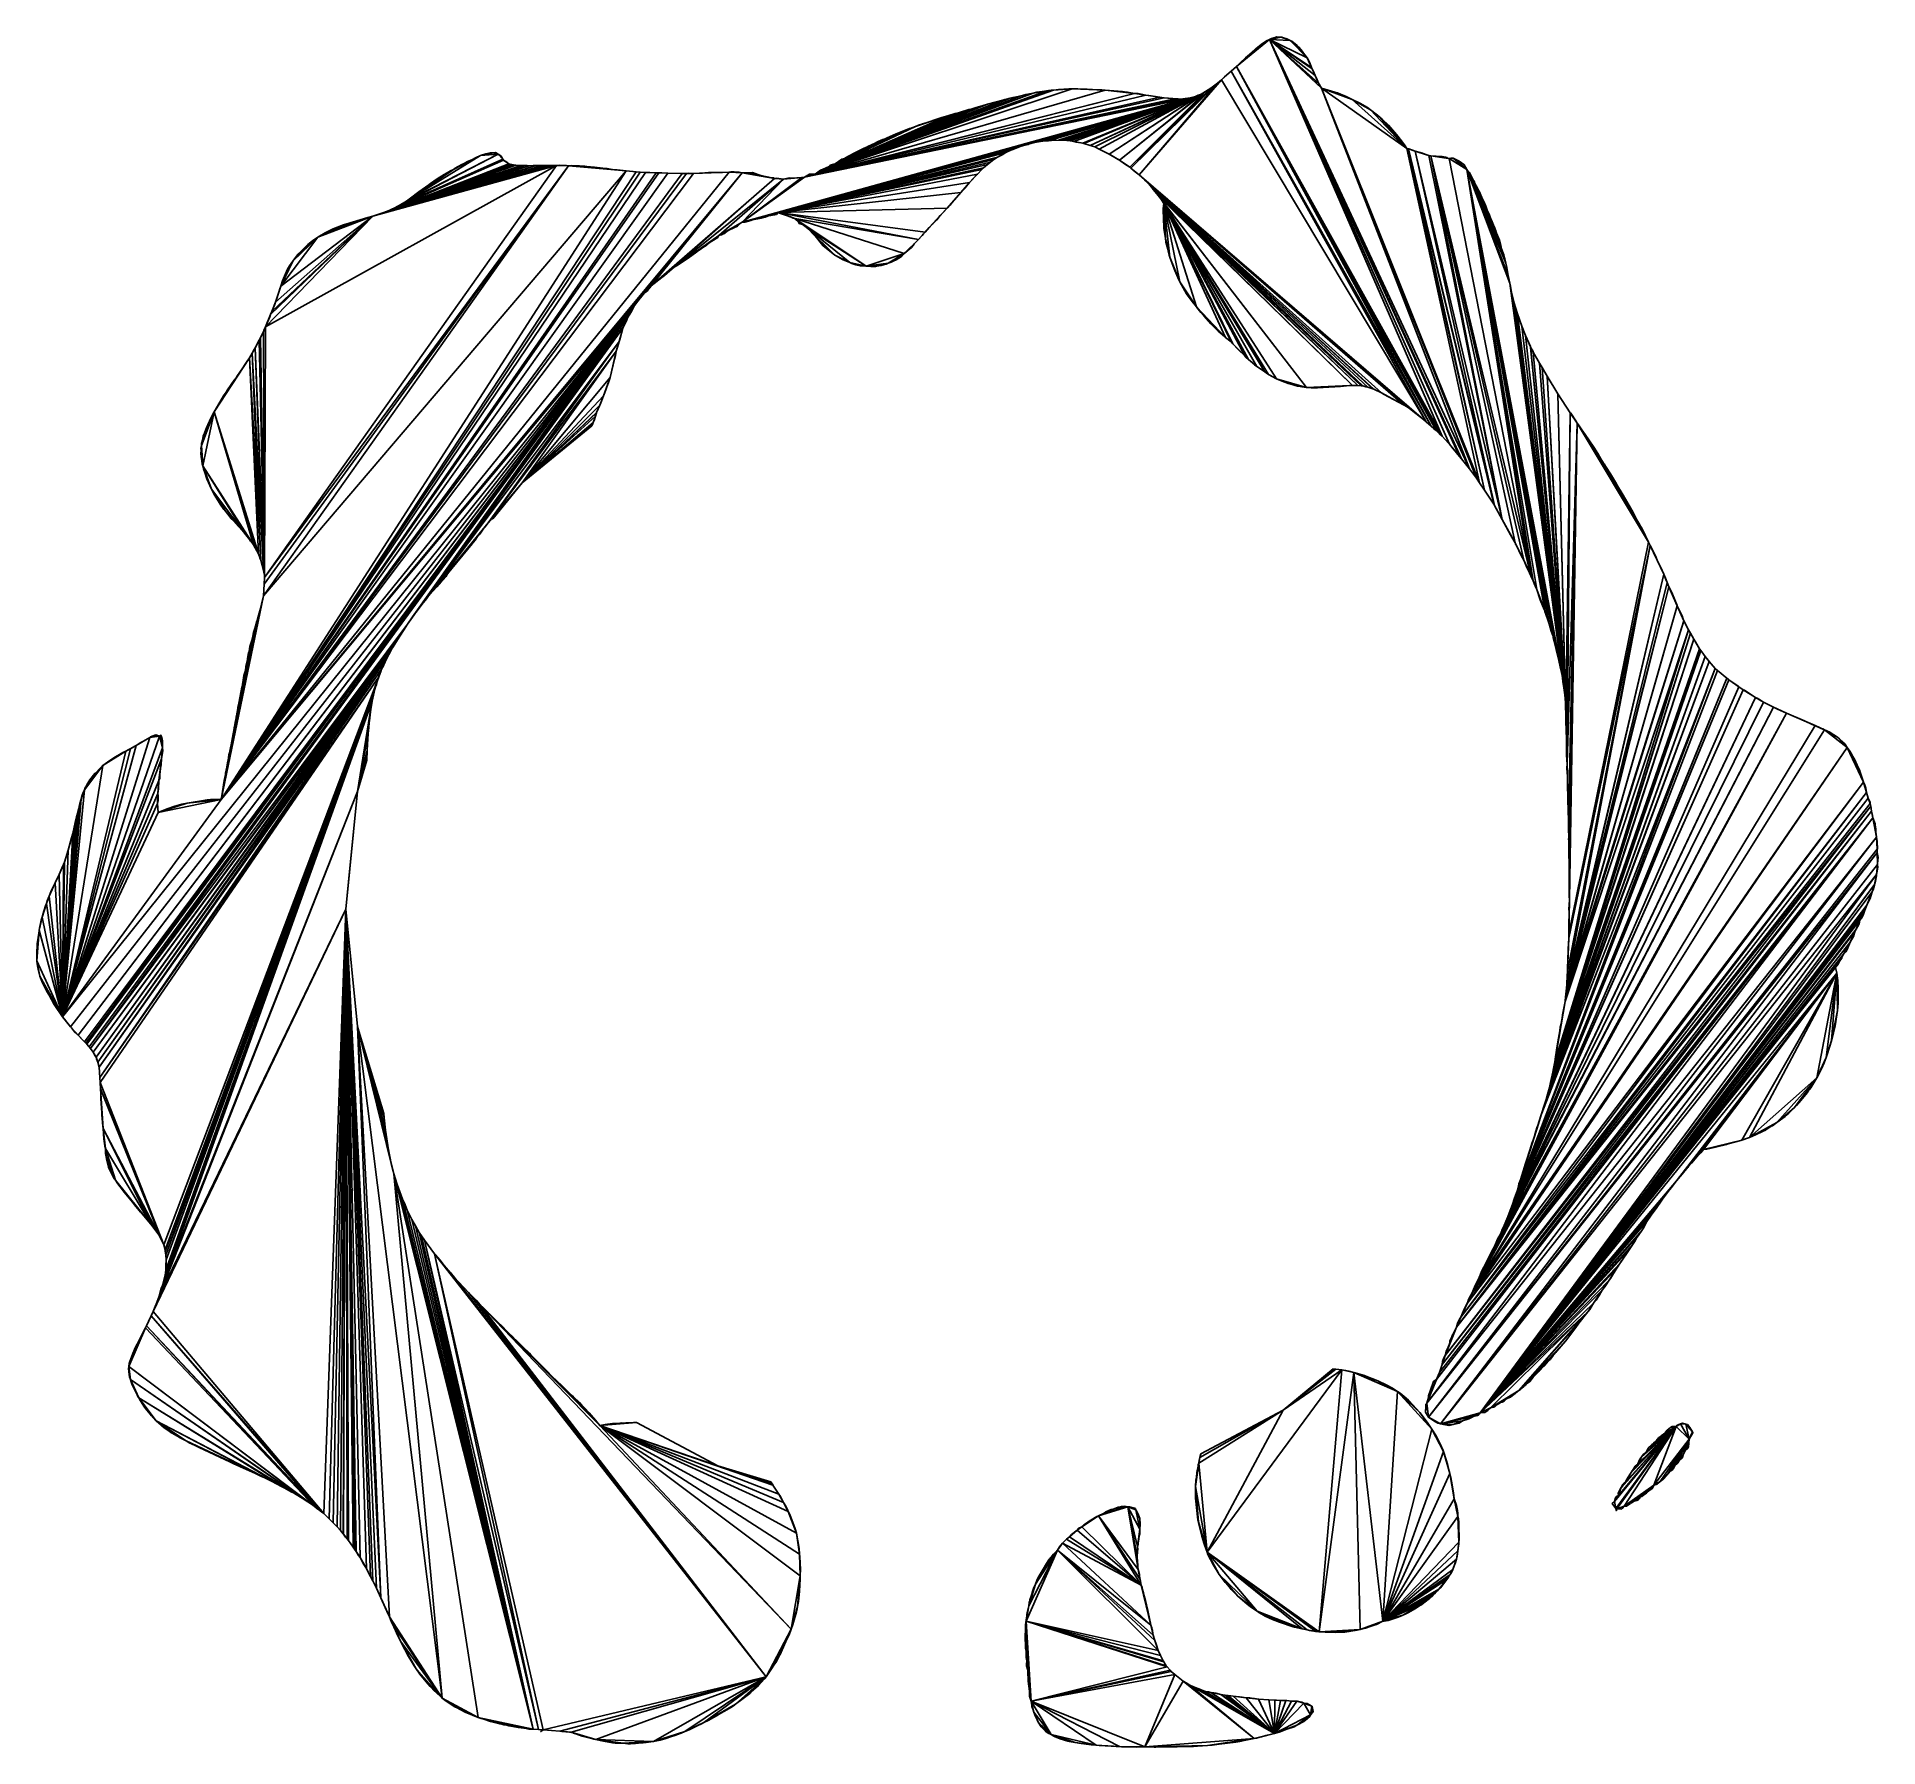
# Model space of a CAD drawing. Extents: x -94 to 96, y -86 to 90.
import ezdxf

# ---------------------------------------------------------------- set-up
doc = ezdxf.new("R2010")
doc.units = 0

msp = doc.modelspace()

# ---------------------------------------------------------------- linework, layer by layer
for points in [[(33.07, 89.48, 110), (31.85, 88.68, 110), (29.65, 86.7, 110)], [(33.07, 89.48, 110), (29.65, 86.7, 110), (50.81, 48.64, 110)], [(33.07, 89.48, 110), (32.44, 89.11, 110), (31.85, 88.68, 110)], [(32.44, 89.11, 110), (32.21, 88.95, 110), (31.85, 88.68, 110)], [(33.07, 89.48, 110), (32.74, 89.33, 110), (32.44, 89.11, 110)], [(34.25, 89.71, 110), (33.62, 89.69, 110), (33.07, 89.48, 110)], [(35.19, 89.36, 110), (34.25, 89.71, 110), (33.07, 89.48, 110)], [(33.62, 89.69, 110), (33.26, 89.57, 110), (33.07, 89.48, 110)], [(36.92, 87.6, 110), (35.19, 89.36, 110), (33.07, 89.48, 110)], [(33.07, 89.48, 110), (50.81, 48.64, 110), (51.58, 47.82, 110)], [(37.36, 86.6, 110), (36.92, 87.6, 110), (33.07, 89.48, 110)], [(37.44, 86.44, 110), (37.36, 86.6, 110), (33.07, 89.48, 110)], [(33.07, 89.48, 110), (51.58, 47.82, 110), (52.62, 46.58, 110)], [(33.07, 89.48, 110), (52.62, 46.58, 110), (52.82, 46.34, 110)], [(37.74, 85.78, 110), (37.44, 86.44, 110), (33.07, 89.48, 110)], [(38.11, 84.96, 110), (37.74, 85.78, 110), (33.07, 89.48, 110)], [(38.16, 84.86, 110), (38.11, 84.96, 110), (33.07, 89.48, 110)], [(33.07, 89.48, 110), (52.82, 46.34, 110), (53.62, 45.3, 110)], [(33.07, 89.48, 110), (53.62, 45.3, 110), (53.62, 45.3, 110)], [(38.39, 84.45, 110), (38.16, 84.86, 110), (33.07, 89.48, 110)], [(38.39, 84.45, 110), (33.07, 89.48, 110), (53.62, 45.3, 110)], [(34.25, 89.71, 110), (33.79, 89.74, 110), (33.62, 89.69, 110)], [(34.38, 89.69, 110), (34.31, 89.71, 110), (34.25, 89.71, 110)], [(35.19, 89.36, 110), (34.38, 89.69, 110), (34.25, 89.71, 110)], [(35.19, 89.36, 110), (34.83, 89.55, 110), (34.38, 89.69, 110)], [(35.54, 89.15, 110), (35.34, 89.29, 110), (35.19, 89.36, 110)], [(36.12, 88.63, 110), (35.54, 89.15, 110), (35.19, 89.36, 110)], [(36.92, 87.6, 110), (36.12, 88.63, 110), (35.19, 89.36, 110)], [(36.12, 88.63, 110), (35.9, 88.86, 110), (35.54, 89.15, 110)], [(31.85, 88.68, 110), (30.99, 87.92, 110), (29.65, 86.7, 110)], [(30.99, 87.92, 110), (30.58, 87.57, 110), (29.65, 86.7, 110)], [(30.58, 87.57, 110), (30.06, 87.09, 110), (29.65, 86.7, 110)], [(31.85, 88.68, 110), (31.68, 88.54, 110), (30.99, 87.92, 110)], [(36.56, 88.08, 110), (36.41, 88.28, 110), (36.12, 88.63, 110)], [(36.92, 87.6, 110), (36.56, 88.08, 110), (36.12, 88.63, 110)], [(36.95, 87.55, 110), (36.94, 87.57, 110), (36.92, 87.6, 110)], [(37.19, 87.07, 110), (36.95, 87.55, 110), (36.92, 87.6, 110)], [(37.36, 86.6, 110), (37.19, 87.07, 110), (36.92, 87.6, 110)], [(28.11, 85.33, 110), (27.71, 84.99, 110), (19.63, 75.55, 110)], [(28.11, 85.33, 110), (19.63, 75.55, 110), (49.19, 50.14, 110)], [(29.12, 86.21, 110), (28.43, 85.62, 110), (28.11, 85.33, 110)], [(29.12, 86.21, 110), (28.11, 85.33, 110), (49.19, 50.14, 110)], [(29.65, 86.7, 110), (29.12, 86.21, 110), (49.7, 49.7, 110)], [(29.12, 86.21, 110), (49.19, 50.14, 110), (49.7, 49.7, 110)], [(29.65, 86.7, 110), (49.7, 49.7, 110), (50.2, 49.23, 110)], [(29.65, 86.7, 110), (50.2, 49.23, 110), (50.58, 48.87, 110)], [(29.65, 86.7, 110), (50.58, 48.87, 110), (50.81, 48.64, 110)], [(37.44, 86.44, 110), (37.4, 86.53, 110), (37.36, 86.6, 110)], [(37.74, 85.78, 110), (37.55, 86.23, 110), (37.44, 86.44, 110)], [(38.11, 84.96, 110), (37.9, 85.49, 110), (37.74, 85.78, 110)], [(24.91, 83.46, 110), (-14.81, 75.3, 110), (-21.22, 70.66, 110)], [(24.91, 83.46, 110), (-21.22, 70.66, 110), (7.87, 78.6, 110)], [(19.17, 83.93, 110), (-13.71, 75.62, 110), (-14.81, 75.3, 110)], [(20.33, 83.74, 110), (19.17, 83.93, 110), (-14.81, 75.3, 110)], [(21.78, 83.53, 110), (20.33, 83.74, 110), (-14.81, 75.3, 110)], [(22.22, 83.48, 110), (21.78, 83.53, 110), (-14.81, 75.3, 110)], [(23.3, 83.37, 110), (22.22, 83.48, 110), (-14.81, 75.3, 110)], [(24.91, 83.46, 110), (24.39, 83.39, 110), (-14.81, 75.3, 110)], [(24.39, 83.39, 110), (23.87, 83.34, 110), (-14.81, 75.3, 110)], [(23.35, 83.37, 110), (23.3, 83.37, 110), (-14.81, 75.3, 110)], [(12.74, 84.39, 110), (10.83, 84.27, 110), (-13.71, 75.62, 110)], [(16.16, 84.24, 110), (12.74, 84.39, 110), (-13.71, 75.62, 110)], [(10.83, 84.27, 110), (10.14, 84.19, 110), (-13.71, 75.62, 110)], [(19.17, 83.93, 110), (16.16, 84.24, 110), (-13.71, 75.62, 110)], [(10.14, 84.19, 110), (8.73, 83.95, 110), (-13.71, 75.62, 110)], [(8.73, 83.95, 110), (7.5, 83.69, 110), (-13.71, 75.62, 110)], [(7.5, 83.69, 110), (6.36, 83.44, 110), (-13.71, 75.62, 110)], [(6.36, 83.44, 110), (5.6, 83.23, 110), (-13.71, 75.62, 110)], [(6.36, 83.44, 110), (5.82, 83.3, 110), (5.6, 83.23, 110)], [(7.5, 83.69, 110), (6.85, 83.55, 110), (6.36, 83.44, 110)], [(6.85, 83.55, 110), (6.65, 83.51, 110), (6.36, 83.44, 110)], [(8.73, 83.95, 110), (8.39, 83.89, 110), (7.5, 83.69, 110)], [(8.39, 83.89, 110), (7.97, 83.8, 110), (7.5, 83.69, 110)], [(7.97, 83.8, 110), (7.73, 83.75, 110), (7.5, 83.69, 110)], [(25.19, 83.53, 110), (24.91, 83.46, 110), (7.87, 78.6, 110)], [(25.19, 83.53, 110), (7.87, 78.6, 110), (8.73, 78.83, 110)], [(10.14, 84.19, 110), (9.42, 84.09, 110), (8.73, 83.95, 110)], [(9.42, 84.09, 110), (9.27, 84.06, 110), (8.73, 83.95, 110)], [(9.27, 84.06, 110), (9.12, 84.04, 110), (8.73, 83.95, 110)], [(25.19, 83.53, 110), (8.73, 78.83, 110), (9.26, 78.93, 110)], [(25.43, 83.6, 110), (25.19, 83.53, 110), (9.26, 78.93, 110)], [(25.43, 83.6, 110), (9.26, 78.93, 110), (9.96, 79.03, 110)], [(25.43, 83.6, 110), (9.96, 79.03, 110), (10.45, 79.08, 110)], [(10.83, 84.27, 110), (10.57, 84.25, 110), (10.14, 84.19, 110)], [(10.57, 84.25, 110), (10.3, 84.22, 110), (10.14, 84.19, 110)], [(25.43, 83.6, 110), (10.45, 79.08, 110), (11.34, 79.11, 110)], [(12.39, 84.4, 110), (11.34, 84.34, 110), (10.83, 84.27, 110)], [(12.74, 84.39, 110), (12.39, 84.4, 110), (10.83, 84.27, 110)], [(25.43, 83.6, 110), (11.34, 79.11, 110), (11.57, 79.11, 110)], [(25.43, 83.6, 110), (11.57, 79.11, 110), (11.87, 79.1, 110)], [(25.43, 83.6, 110), (11.87, 79.1, 110), (12.23, 79.07, 110)], [(25.43, 83.6, 110), (12.23, 79.07, 110), (12.57, 79.03, 110)], [(25.43, 83.6, 110), (12.57, 79.03, 110), (12.91, 78.98, 110)], [(14.28, 84.36, 110), (13.34, 84.4, 110), (12.74, 84.39, 110)], [(14.83, 84.34, 110), (14.28, 84.36, 110), (12.74, 84.39, 110)], [(16.16, 84.24, 110), (14.83, 84.34, 110), (12.74, 84.39, 110)], [(25.43, 83.6, 110), (12.91, 78.98, 110), (13.86, 78.79, 110)], [(25.43, 83.6, 110), (13.86, 78.79, 110), (13.95, 78.77, 110)], [(25.43, 83.6, 110), (13.95, 78.77, 110), (14.61, 78.57, 110)], [(25.95, 83.82, 110), (25.43, 83.6, 110), (14.61, 78.57, 110)], [(25.95, 83.82, 110), (14.61, 78.57, 110), (15.07, 78.41, 110)], [(16.16, 84.24, 110), (15.81, 84.28, 110), (14.83, 84.34, 110)], [(25.95, 83.82, 110), (15.07, 78.41, 110), (15.54, 78.19, 110)], [(25.95, 83.82, 110), (15.54, 78.19, 110), (16.56, 77.68, 110)], [(17.92, 84.11, 110), (16.46, 84.23, 110), (16.16, 84.24, 110)], [(18.13, 84.08, 110), (17.92, 84.11, 110), (16.16, 84.24, 110)], [(19.17, 83.93, 110), (18.13, 84.08, 110), (16.16, 84.24, 110)], [(26.21, 83.96, 110), (25.95, 83.82, 110), (16.56, 77.68, 110)], [(26.21, 83.96, 110), (16.56, 77.68, 110), (17.61, 77.06, 110)], [(26.48, 84.12, 110), (26.21, 83.96, 110), (17.61, 77.06, 110)], [(26.48, 84.12, 110), (17.61, 77.06, 110), (18.69, 76.32, 110)], [(19.17, 83.93, 110), (18.45, 84.04, 110), (18.13, 84.08, 110)], [(27, 84.46, 110), (26.48, 84.12, 110), (18.69, 76.32, 110)], [(27, 84.46, 110), (18.69, 76.32, 110), (18.8, 76.24, 110)], [(27.71, 84.99, 110), (27, 84.46, 110), (18.8, 76.24, 110)], [(27.71, 84.99, 110), (18.8, 76.24, 110), (19.63, 75.55, 110)], [(19.69, 83.87, 110), (19.54, 83.9, 110), (19.17, 83.93, 110)], [(20.01, 83.8, 110), (19.69, 83.87, 110), (19.17, 83.93, 110)], [(20.33, 83.74, 110), (20.01, 83.8, 110), (19.17, 83.93, 110)], [(21.78, 83.53, 110), (20.64, 83.71, 110), (20.33, 83.74, 110)], [(23.3, 83.37, 110), (23.1, 83.4, 110), (22.22, 83.48, 110)], [(24.39, 83.39, 110), (24.39, 83.39, 110), (23.87, 83.34, 110)], [(24.91, 83.46, 110), (24.43, 83.4, 110), (24.39, 83.39, 110)], [(25.95, 83.82, 110), (25.73, 83.73, 110), (25.43, 83.6, 110)], [(27, 84.46, 110), (26.7, 84.27, 110), (26.48, 84.12, 110)], [(26.7, 84.27, 110), (26.59, 84.2, 110), (26.48, 84.12, 110)], [(38.39, 84.45, 110), (38.29, 84.62, 110), (38.16, 84.86, 110)], [(39.76, 84.05, 110), (38.48, 84.43, 110), (38.39, 84.45, 110)], [(41.56, 83.31, 110), (39.76, 84.05, 110), (38.39, 84.45, 110)], [(47.2, 78.27, 110), (41.56, 83.31, 110), (38.39, 84.45, 110)], [(38.39, 84.45, 110), (53.62, 45.3, 110), (54.34, 44.33, 110)], [(38.39, 84.45, 110), (54.34, 44.33, 110), (54.67, 43.86, 110)], [(47.2, 78.27, 110), (38.39, 84.45, 110), (54.67, 43.86, 110)], [(40.42, 83.82, 110), (40.04, 83.98, 110), (39.76, 84.05, 110)], [(41.56, 83.31, 110), (40.42, 83.82, 110), (39.76, 84.05, 110)], [(41.56, 83.31, 110), (40.86, 83.64, 110), (40.42, 83.82, 110)], [(23.87, 83.34, 110), (23.35, 83.37, 110), (-14.81, 75.3, 110)], [(5.6, 83.23, 110), (4.04, 82.8, 110), (-13.71, 75.62, 110)], [(4.04, 82.8, 110), (3.49, 82.64, 110), (-13.71, 75.62, 110)], [(3.49, 82.64, 110), (2.47, 82.35, 110), (-13.71, 75.62, 110)], [(2.47, 82.35, 110), (1.14, 81.96, 110), (-13.71, 75.62, 110)], [(1.14, 81.96, 110), (-0.06, 81.61, 110), (-13.71, 75.62, 110)], [(-0.06, 81.61, 110), (-3.38, 80.51, 110), (-13.71, 75.62, 110)], [(-0.06, 81.61, 110), (-0.66, 81.43, 110), (-3.38, 80.51, 110)], [(-0.06, 81.61, 110), (-0.44, 81.51, 110), (-0.66, 81.43, 110)], [(1.14, 81.96, 110), (0.91, 81.89, 110), (-0.06, 81.61, 110)], [(0.91, 81.89, 110), (0.71, 81.84, 110), (-0.06, 81.61, 110)], [(2.47, 82.35, 110), (2.16, 82.28, 110), (1.14, 81.96, 110)], [(2.16, 82.28, 110), (2.12, 82.27, 110), (1.14, 81.96, 110)], [(3.49, 82.64, 110), (2.86, 82.47, 110), (2.47, 82.35, 110)], [(4.04, 82.8, 110), (3.74, 82.73, 110), (3.49, 82.64, 110)], [(23.87, 83.34, 110), (23.66, 83.35, 110), (23.35, 83.37, 110)], [(42.36, 82.91, 110), (42.33, 82.93, 110), (41.56, 83.31, 110)], [(43.45, 82.24, 110), (42.36, 82.91, 110), (41.56, 83.31, 110)], [(47.2, 78.27, 110), (43.45, 82.24, 110), (41.56, 83.31, 110)], [(43.45, 82.24, 110), (43.13, 82.46, 110), (42.36, 82.91, 110)], [(44.42, 81.48, 110), (44.18, 81.69, 110), (43.45, 82.24, 110)], [(47.2, 78.27, 110), (44.42, 81.48, 110), (43.45, 82.24, 110)], [(45.31, 80.65, 110), (44.65, 81.29, 110), (44.42, 81.48, 110)], [(47.2, 78.27, 110), (45.31, 80.65, 110), (44.42, 81.48, 110)], [(-3.38, 80.51, 110), (-5.36, 79.75, 110), (-13.71, 75.62, 110)], [(-5.36, 79.75, 110), (-7.66, 78.74, 110), (-13.71, 75.62, 110)], [(-5.36, 79.75, 110), (-6.58, 79.22, 110), (-7.66, 78.74, 110)], [(-5.36, 79.75, 110), (-5.36, 79.75, 110), (-7.66, 78.74, 110)], [(-5.36, 79.75, 110), (-5.37, 79.75, 110), (-6.58, 79.22, 110)], [(-3.38, 80.51, 110), (-3.82, 80.36, 110), (-5.36, 79.75, 110)], [(-3.82, 80.36, 110), (-4, 80.31, 110), (-5.36, 79.75, 110)], [(-4, 80.31, 110), (-5.35, 79.75, 110), (-5.36, 79.75, 110)], [(-3.38, 80.51, 110), (-3.62, 80.43, 110), (-3.82, 80.36, 110)], [(-0.66, 81.43, 110), (-2.19, 80.93, 110), (-3.38, 80.51, 110)], [(-2.19, 80.93, 110), (-2.73, 80.75, 110), (-3.38, 80.51, 110)], [(-2.73, 80.75, 110), (-3.08, 80.65, 110), (-3.38, 80.51, 110)], [(-2.19, 80.93, 110), (-2.64, 80.79, 110), (-2.73, 80.75, 110)], [(-0.66, 81.43, 110), (-1.05, 81.31, 110), (-2.19, 80.93, 110)], [(-1.05, 81.31, 110), (-1.18, 81.27, 110), (-2.19, 80.93, 110)], [(46.64, 79.06, 110), (46.13, 79.71, 110), (45.31, 80.65, 110)], [(47.2, 78.27, 110), (46.64, 79.06, 110), (45.31, 80.65, 110)], [(-46.75, 77.82, 110), (-47.12, 77.81, 110), (-48.15, 77.52, 110)], [(-46.32, 77.66, 110), (-46.75, 77.82, 110), (-48.15, 77.52, 110)], [(-47.12, 77.81, 110), (-47.57, 77.72, 110), (-48.15, 77.52, 110)], [(-46.32, 77.66, 110), (-46.59, 77.85, 110), (-46.75, 77.82, 110)], [(-21.22, 70.66, 110), (7.5, 78.48, 110), (7.87, 78.6, 110)], [(-21.22, 70.66, 110), (-17.49, 71.66, 110), (7.5, 78.48, 110)], [(-17.49, 71.66, 110), (6.65, 78.15, 110), (7.5, 78.48, 110)], [(-17.49, 71.66, 110), (6.6, 78.14, 110), (6.65, 78.15, 110)], [(-17.49, 71.66, 110), (6.12, 77.93, 110), (6.6, 78.14, 110)], [(-17.49, 71.66, 110), (5.93, 77.83, 110), (6.12, 77.93, 110)], [(-17.49, 71.66, 110), (5.08, 77.38, 110), (5.93, 77.83, 110)], [(-7.66, 78.74, 110), (-11.65, 76.69, 110), (-13.71, 75.62, 110)], [(-7.66, 78.74, 110), (-8.39, 78.39, 110), (-11.65, 76.69, 110)], [(-8.39, 78.39, 110), (-9.99, 77.6, 110), (-11.65, 76.69, 110)], [(-8.39, 78.39, 110), (-8.66, 78.3, 110), (-9.99, 77.6, 110)], [(-8.66, 78.3, 110), (-9.9, 77.66, 110), (-9.99, 77.6, 110)], [(-7.66, 78.74, 110), (-7.78, 78.69, 110), (-8.39, 78.39, 110)], [(-7.78, 78.69, 110), (-8.33, 78.42, 110), (-8.39, 78.39, 110)], [(-6.58, 79.22, 110), (-6.74, 79.18, 110), (-7.66, 78.74, 110)], [(-6.74, 79.18, 110), (-7.22, 78.96, 110), (-7.66, 78.74, 110)], [(5.08, 77.38, 110), (5.6, 77.65, 110), (5.93, 77.83, 110)], [(7.87, 78.6, 110), (8.27, 78.69, 110), (8.73, 78.83, 110)], [(7.87, 78.6, 110), (8.24, 78.68, 110), (8.27, 78.69, 110)], [(7.87, 78.6, 110), (8.17, 78.66, 110), (8.24, 78.68, 110)], [(9.96, 79.03, 110), (10.3, 79.06, 110), (10.45, 79.08, 110)], [(10.45, 79.08, 110), (10.61, 79.08, 110), (11.34, 79.11, 110)], [(12.91, 78.98, 110), (13.17, 78.92, 110), (13.43, 78.86, 110)], [(12.91, 78.98, 110), (13.43, 78.86, 110), (13.86, 78.79, 110)], [(15.07, 78.41, 110), (15.51, 78.2, 110), (15.54, 78.19, 110)], [(47.2, 78.27, 110), (46.96, 78.64, 110), (46.64, 79.06, 110)], [(47.2, 78.27, 110), (54.67, 43.86, 110), (55.17, 43.1, 110)], [(47.31, 78.23, 110), (47.2, 78.27, 110), (55.17, 43.1, 110)], [(47.32, 78.22, 110), (47.32, 78.22, 110), (47.31, 78.23, 110)], [(47.35, 78.21, 110), (47.32, 78.22, 110), (47.31, 78.23, 110)], [(47.31, 78.23, 110), (55.17, 43.1, 110), (56.13, 41.65, 110)], [(47.35, 78.21, 110), (47.31, 78.23, 110), (56.13, 41.65, 110)], [(48.06, 77.97, 110), (47.38, 78.21, 110), (47.35, 78.21, 110)], [(47.35, 78.21, 110), (56.13, 41.65, 110), (56.2, 41.52, 110)], [(48.06, 77.97, 110), (47.35, 78.21, 110), (56.2, 41.52, 110)], [(49.2, 77.61, 110), (48.8, 77.78, 110), (48.06, 77.97, 110)], [(48.06, 77.97, 110), (56.2, 41.52, 110), (57.01, 40.08, 110)], [(49.44, 77.54, 110), (49.2, 77.61, 110), (48.06, 77.97, 110)], [(49.44, 77.54, 110), (48.06, 77.97, 110), (57.01, 40.08, 110)], [(-33.13, 75.94, 110), (-70.47, 32.24, 110), (-74.82, 11.27, 110)], [(-32.12, 75.86, 110), (-33.13, 75.94, 110), (-74.82, 11.27, 110)], [(-31.71, 75.83, 110), (-32.12, 75.86, 110), (-74.82, 11.27, 110)], [(-31.16, 75.8, 110), (-31.71, 75.83, 110), (-74.82, 11.27, 110)], [(-22.55, 75.82, 110), (-26.23, 75.67, 110), (-74.82, 11.27, 110)], [(-21.2, 75.75, 110), (-22.55, 75.82, 110), (-74.82, 11.27, 110)], [(-30.06, 75.74, 110), (-31.16, 75.8, 110), (-74.82, 11.27, 110)], [(-39.07, 76.48, 110), (-70.38, 33.43, 110), (-70.47, 32.24, 110)], [(-33.13, 75.94, 110), (-39.07, 76.48, 110), (-70.47, 32.24, 110)], [(-39.07, 76.48, 110), (-70.37, 34.12, 110), (-70.38, 33.43, 110)], [(-40.32, 76.52, 110), (-70.26, 59.89, 110), (-70.37, 34.12, 110)], [(-39.07, 76.48, 110), (-40.32, 76.52, 110), (-70.37, 34.12, 110)], [(-40.32, 76.52, 110), (-59.21, 71.29, 110), (-70.26, 59.89, 110)], [(-41.58, 76.52, 110), (-41.78, 76.51, 110), (-59.21, 71.29, 110)], [(-41.37, 76.51, 110), (-41.58, 76.52, 110), (-59.21, 71.29, 110)], [(-40.85, 76.52, 110), (-41.37, 76.51, 110), (-59.21, 71.29, 110)], [(-40.56, 76.51, 110), (-40.85, 76.52, 110), (-59.21, 71.29, 110)], [(-40.32, 76.52, 110), (-40.56, 76.51, 110), (-59.21, 71.29, 110)], [(-41.78, 76.51, 110), (-42.41, 76.49, 110), (-59.21, 71.29, 110)], [(-42.41, 76.49, 110), (-43.14, 76.48, 110), (-59.21, 71.29, 110)], [(-43.14, 76.48, 110), (-58.8, 71.43, 110), (-59.21, 71.29, 110)], [(-43.59, 76.49, 110), (-58.09, 71.67, 110), (-58.8, 71.43, 110)], [(-43.14, 76.48, 110), (-43.59, 76.49, 110), (-58.8, 71.43, 110)], [(-44.73, 76.58, 110), (-57.55, 71.89, 110), (-58.09, 71.67, 110)], [(-44.51, 76.55, 110), (-44.73, 76.58, 110), (-58.09, 71.67, 110)], [(-43.98, 76.51, 110), (-44.51, 76.55, 110), (-58.09, 71.67, 110)], [(-43.59, 76.49, 110), (-43.98, 76.51, 110), (-58.09, 71.67, 110)], [(-45.77, 77.05, 110), (-57.02, 72.13, 110), (-57.55, 71.89, 110)], [(-45.21, 76.69, 110), (-45.77, 77.05, 110), (-57.55, 71.89, 110)], [(-44.93, 76.62, 110), (-45.21, 76.69, 110), (-57.55, 71.89, 110)], [(-44.73, 76.58, 110), (-44.93, 76.62, 110), (-57.55, 71.89, 110)], [(-45.85, 77.14, 110), (-56.5, 72.39, 110), (-57.02, 72.13, 110)], [(-45.77, 77.05, 110), (-45.85, 77.14, 110), (-57.02, 72.13, 110)], [(-46.32, 77.66, 110), (-55.75, 72.84, 110), (-56.5, 72.39, 110)], [(-45.85, 77.14, 110), (-46.32, 77.66, 110), (-56.5, 72.39, 110)], [(-46.32, 77.66, 110), (-48.15, 77.52, 110), (-55.75, 72.84, 110)], [(-48.15, 77.52, 110), (-50.92, 76.11, 110), (-55.75, 72.84, 110)], [(-50.92, 76.11, 110), (-53.45, 74.53, 110), (-55.75, 72.84, 110)], [(-50.92, 76.11, 110), (-51.8, 75.61, 110), (-53.45, 74.53, 110)], [(-50.92, 76.11, 110), (-51.23, 75.94, 110), (-51.8, 75.61, 110)], [(-51.23, 75.94, 110), (-51.73, 75.65, 110), (-51.8, 75.61, 110)], [(-48.15, 77.52, 110), (-48.95, 77.13, 110), (-50.92, 76.11, 110)], [(-48.95, 77.13, 110), (-49.81, 76.72, 110), (-50.92, 76.11, 110)], [(-49.81, 76.72, 110), (-50.04, 76.6, 110), (-50.92, 76.11, 110)], [(-50.04, 76.6, 110), (-50.74, 76.22, 110), (-50.92, 76.11, 110)], [(-48.95, 77.13, 110), (-49.46, 76.91, 110), (-49.81, 76.72, 110)], [(-48.15, 77.52, 110), (-48.66, 77.28, 110), (-48.95, 77.13, 110)], [(-45.95, 77.37, 110), (-46.06, 77.49, 110), (-46.32, 77.66, 110)], [(-45.85, 77.14, 110), (-45.95, 77.37, 110), (-46.32, 77.66, 110)], [(-45.21, 76.69, 110), (-45.54, 76.92, 110), (-45.77, 77.05, 110)], [(-43.14, 76.48, 110), (-43.35, 76.49, 110), (-43.59, 76.49, 110)], [(-42.41, 76.49, 110), (-42.71, 76.5, 110), (-43.14, 76.48, 110)], [(-40.85, 76.52, 110), (-41.07, 76.52, 110), (-41.37, 76.51, 110)], [(-39.49, 76.51, 110), (-40.02, 76.53, 110), (-40.32, 76.52, 110)], [(-39.28, 76.49, 110), (-39.49, 76.51, 110), (-40.32, 76.52, 110)], [(-39.07, 76.48, 110), (-39.28, 76.49, 110), (-40.32, 76.52, 110)], [(-38.24, 76.46, 110), (-38.76, 76.5, 110), (-39.07, 76.48, 110)], [(-37.19, 76.4, 110), (-38.24, 76.46, 110), (-39.07, 76.48, 110)], [(-34.58, 76.09, 110), (-37.19, 76.4, 110), (-39.07, 76.48, 110)], [(-33.13, 75.94, 110), (-34.58, 76.09, 110), (-39.07, 76.48, 110)], [(-37.71, 76.44, 110), (-37.94, 76.47, 110), (-38.24, 76.46, 110)], [(-37.19, 76.4, 110), (-37.71, 76.44, 110), (-38.24, 76.46, 110)], [(-37.19, 76.4, 110), (-37.4, 76.43, 110), (-37.71, 76.44, 110)], [(-36.41, 76.32, 110), (-36.88, 76.38, 110), (-37.19, 76.4, 110)], [(-34.59, 76.09, 110), (-36.41, 76.32, 110), (-37.19, 76.4, 110)], [(-34.58, 76.09, 110), (-34.59, 76.09, 110), (-37.19, 76.4, 110)], [(-35.83, 76.26, 110), (-36.15, 76.31, 110), (-36.41, 76.32, 110)], [(-34.59, 76.09, 110), (-35.83, 76.26, 110), (-36.41, 76.32, 110)], [(-35.25, 76.2, 110), (-35.63, 76.24, 110), (-35.83, 76.26, 110)], [(-34.59, 76.09, 110), (-35.25, 76.2, 110), (-35.83, 76.26, 110)], [(-34.59, 76.09, 110), (-35.1, 76.19, 110), (-35.25, 76.2, 110)], [(-34.06, 76.06, 110), (-34.54, 76.09, 110), (-34.58, 76.09, 110)], [(-33.13, 75.94, 110), (-34.06, 76.06, 110), (-34.58, 76.09, 110)], [(-32.12, 75.86, 110), (-32.43, 75.9, 110), (-33.13, 75.94, 110)], [(-30.06, 75.74, 110), (-30.71, 75.79, 110), (-31.16, 75.8, 110)], [(-22.55, 75.82, 110), (-23.86, 75.77, 110), (-26.23, 75.67, 110)], [(-22.55, 75.82, 110), (-23.25, 75.8, 110), (-23.86, 75.77, 110)], [(-22.06, 75.87, 110), (-22.35, 75.87, 110), (-22.55, 75.82, 110)], [(-21.78, 75.81, 110), (-22.06, 75.87, 110), (-22.55, 75.82, 110)], [(-21.2, 75.75, 110), (-21.78, 75.81, 110), (-22.55, 75.82, 110)], [(-21.2, 75.75, 110), (-21.54, 75.82, 110), (-21.78, 75.81, 110)], [(-17.49, 71.66, 110), (4.7, 77.12, 110), (5.08, 77.38, 110)], [(-17.49, 71.66, 110), (4.35, 76.86, 110), (4.7, 77.12, 110)], [(-17.49, 71.66, 110), (4.04, 76.61, 110), (4.35, 76.86, 110)], [(-17.49, 71.66, 110), (3.61, 76.25, 110), (4.04, 76.61, 110)], [(-17.49, 71.66, 110), (3.45, 76.09, 110), (3.61, 76.25, 110)], [(-17.49, 71.66, 110), (2.99, 75.62, 110), (3.45, 76.09, 110)], [(-11.65, 76.69, 110), (-12.33, 76.36, 110), (-13.71, 75.62, 110)], [(-12.33, 76.36, 110), (-13.12, 76.04, 110), (-13.71, 75.62, 110)], [(-13.12, 76.04, 110), (-13.15, 76.02, 110), (-13.71, 75.62, 110)], [(-11.65, 76.69, 110), (-11.78, 76.64, 110), (-12.33, 76.36, 110)], [(-11.78, 76.64, 110), (-12.14, 76.53, 110), (-12.33, 76.36, 110)], [(-9.99, 77.6, 110), (-10.67, 77.23, 110), (-11.65, 76.69, 110)], [(-10.67, 77.23, 110), (-10.94, 77.14, 110), (-11.65, 76.69, 110)], [(-10.94, 77.14, 110), (-11.34, 76.89, 110), (-11.65, 76.69, 110)], [(-10.94, 77.14, 110), (-11.07, 77.07, 110), (-11.34, 76.89, 110)], [(-9.99, 77.6, 110), (-10.26, 77.46, 110), (-10.67, 77.23, 110)], [(-10.26, 77.46, 110), (-10.58, 77.29, 110), (-10.67, 77.23, 110)], [(4.04, 76.61, 110), (4.04, 76.62, 110), (4.35, 76.86, 110)], [(16.56, 77.68, 110), (16.6, 77.66, 110), (17.48, 77.13, 110)], [(16.56, 77.68, 110), (17.48, 77.13, 110), (17.61, 77.06, 110)], [(17.61, 77.06, 110), (17.87, 76.87, 110), (18.15, 76.68, 110)], [(17.61, 77.06, 110), (18.15, 76.68, 110), (18.69, 76.32, 110)], [(18.15, 76.68, 110), (18.23, 76.61, 110), (18.69, 76.32, 110)], [(18.8, 76.24, 110), (19.24, 75.87, 110), (19.63, 75.55, 110)], [(49.67, 77.49, 110), (49.44, 77.54, 110), (57.01, 40.08, 110)], [(51.01, 77.4, 110), (50.79, 77.44, 110), (49.67, 77.49, 110)], [(51.19, 77.38, 110), (51.01, 77.4, 110), (49.67, 77.49, 110)], [(49.67, 77.49, 110), (57.01, 40.08, 110), (58.32, 37.68, 110)], [(51.33, 77.34, 110), (51.19, 77.38, 110), (49.67, 77.49, 110)], [(51.43, 77.23, 110), (51.33, 77.34, 110), (49.67, 77.49, 110)], [(49.67, 77.49, 110), (58.32, 37.68, 110), (59.21, 35.9, 110)], [(49.67, 77.49, 110), (59.21, 35.9, 110), (59.96, 34.28, 110)], [(51.53, 77.21, 110), (51.43, 77.23, 110), (49.67, 77.49, 110)], [(51.53, 77.21, 110), (49.67, 77.49, 110), (59.96, 34.28, 110)], [(51.94, 77.25, 110), (51.73, 77.26, 110), (51.53, 77.21, 110)], [(53.35, 76.09, 110), (51.94, 77.25, 110), (51.53, 77.21, 110)], [(53.35, 76.09, 110), (51.53, 77.21, 110), (59.96, 34.28, 110)], [(53.05, 76.61, 110), (52.57, 76.95, 110), (51.94, 77.25, 110)], [(53.35, 76.09, 110), (53.05, 76.61, 110), (51.94, 77.25, 110)], [(53.35, 76.09, 110), (53.1, 76.57, 110), (53.05, 76.61, 110)], [(53.87, 75.32, 110), (53.62, 75.78, 110), (53.35, 76.09, 110)], [(53.99, 75.05, 110), (53.87, 75.32, 110), (53.35, 76.09, 110)], [(54.2, 74.66, 110), (53.99, 75.05, 110), (53.35, 76.09, 110)], [(54.52, 74.01, 110), (54.2, 74.66, 110), (53.35, 76.09, 110)], [(53.35, 76.09, 110), (59.96, 34.28, 110), (60.18, 33.78, 110)], [(55.02, 72.96, 110), (54.52, 74.01, 110), (53.35, 76.09, 110)], [(55.45, 71.92, 110), (55.02, 72.96, 110), (53.35, 76.09, 110)], [(53.35, 76.09, 110), (60.18, 33.78, 110), (60.55, 32.89, 110)], [(53.35, 76.09, 110), (60.55, 32.89, 110), (61.37, 30.69, 110)], [(56.1, 70.35, 110), (55.45, 71.92, 110), (53.35, 76.09, 110)], [(56.27, 69.95, 110), (56.1, 70.35, 110), (53.35, 76.09, 110)], [(53.35, 76.09, 110), (61.37, 30.69, 110), (61.77, 29.55, 110)], [(53.35, 76.09, 110), (61.77, 29.55, 110), (61.83, 29.34, 110)], [(56.41, 69.53, 110), (56.27, 69.95, 110), (53.35, 76.09, 110)], [(56.72, 68.79, 110), (56.41, 69.53, 110), (53.35, 76.09, 110)], [(53.35, 76.09, 110), (61.83, 29.34, 110), (62.23, 28.08, 110)], [(53.35, 76.09, 110), (62.23, 28.08, 110), (62.5, 27.03, 110)], [(56.94, 67.94, 110), (56.72, 68.79, 110), (53.35, 76.09, 110)], [(57.36, 66.45, 110), (56.94, 67.94, 110), (53.35, 76.09, 110)], [(53.35, 76.09, 110), (62.5, 27.03, 110), (62.84, 25.57, 110)], [(53.35, 76.09, 110), (62.84, 25.57, 110), (62.98, 24.92, 110)], [(57.62, 65.19, 110), (57.36, 66.45, 110), (53.35, 76.09, 110)], [(57.78, 64.41, 110), (57.62, 65.19, 110), (53.35, 76.09, 110)], [(53.35, 76.09, 110), (62.98, 24.92, 110), (63.2, 23.9, 110)], [(57.78, 64.41, 110), (53.35, 76.09, 110), (63.2, 23.9, 110)], [(-29.8, 75.75, 110), (-30.06, 75.74, 110), (-74.82, 11.27, 110)], [(-28.87, 75.71, 110), (-29.8, 75.75, 110), (-74.82, 11.27, 110)], [(-21.2, 75.75, 110), (-74.82, 11.27, 110), (-31.86, 62.67, 110)], [(-27.39, 75.69, 110), (-28.87, 75.71, 110), (-74.82, 11.27, 110)], [(-26.94, 75.69, 110), (-27.39, 75.69, 110), (-74.82, 11.27, 110)], [(-26.23, 75.67, 110), (-26.94, 75.69, 110), (-74.82, 11.27, 110)], [(-53.45, 74.53, 110), (-54.94, 73.44, 110), (-55.75, 72.84, 110)], [(-53.45, 74.53, 110), (-54.47, 73.78, 110), (-54.94, 73.44, 110)], [(-53.45, 74.53, 110), (-54.05, 74.1, 110), (-54.47, 73.78, 110)], [(-51.8, 75.61, 110), (-52.7, 75.05, 110), (-53.45, 74.53, 110)], [(-52.7, 75.05, 110), (-53.18, 74.72, 110), (-53.45, 74.53, 110)], [(-53.18, 74.72, 110), (-53.34, 74.61, 110), (-53.45, 74.53, 110)], [(-52.7, 75.05, 110), (-52.85, 74.96, 110), (-53.18, 74.72, 110)], [(-51.8, 75.61, 110), (-51.87, 75.57, 110), (-52.7, 75.05, 110)], [(-51.87, 75.57, 110), (-52.33, 75.3, 110), (-52.7, 75.05, 110)], [(-21.2, 75.75, 110), (-31.86, 62.67, 110), (-31.28, 63.36, 110)], [(-21.2, 75.75, 110), (-31.28, 63.36, 110), (-30.57, 64.13, 110)], [(-17.88, 75.17, 110), (-21.2, 75.75, 110), (-30.57, 64.13, 110)], [(-17.88, 75.17, 110), (-30.57, 64.13, 110), (-28.42, 65.88, 110)], [(-28.87, 75.71, 110), (-29.46, 75.76, 110), (-29.8, 75.75, 110)], [(-16.94, 75.09, 110), (-17.88, 75.17, 110), (-28.42, 65.88, 110)], [(-16.94, 75.09, 110), (-28.42, 65.88, 110), (-28.21, 66.05, 110)], [(-16.94, 75.09, 110), (-28.21, 66.05, 110), (-23.6, 69.29, 110)], [(-26.23, 75.67, 110), (-26.75, 75.71, 110), (-26.94, 75.69, 110)], [(-23.86, 75.77, 110), (-25.33, 75.71, 110), (-26.23, 75.67, 110)], [(-25.33, 75.71, 110), (-25.61, 75.71, 110), (-26.23, 75.67, 110)], [(-24.67, 75.77, 110), (-25.04, 75.76, 110), (-25.33, 75.71, 110)], [(-23.86, 75.77, 110), (-24.67, 75.77, 110), (-25.33, 75.71, 110)], [(-16.94, 75.09, 110), (-23.6, 69.29, 110), (-21.22, 70.66, 110)], [(-14.81, 75.3, 110), (-15.08, 75.27, 110), (-21.22, 70.66, 110)], [(-15.08, 75.27, 110), (-16.94, 75.09, 110), (-21.22, 70.66, 110)], [(-19.59, 75.58, 110), (-20.13, 75.78, 110), (-21.2, 75.75, 110)], [(-19.29, 75.46, 110), (-19.59, 75.58, 110), (-21.2, 75.75, 110)], [(-18.14, 75.22, 110), (-19.29, 75.46, 110), (-21.2, 75.75, 110)], [(-17.88, 75.17, 110), (-18.14, 75.22, 110), (-21.2, 75.75, 110)], [(-17.88, 75.17, 110), (-17.97, 75.22, 110), (-18.14, 75.22, 110)], [(-16.94, 75.09, 110), (-17.68, 75.19, 110), (-17.88, 75.17, 110)], [(-17.49, 71.66, 110), (2.2, 74.77, 110), (2.99, 75.62, 110)], [(-17.49, 71.66, 110), (1.28, 73.72, 110), (2.2, 74.77, 110)], [(-15.08, 75.27, 110), (-16.09, 75.19, 110), (-16.94, 75.09, 110)], [(-16.09, 75.19, 110), (-16.39, 75.22, 110), (-16.94, 75.09, 110)], [(-13.71, 75.62, 110), (-14.19, 75.61, 110), (-14.81, 75.3, 110)], [(-14.19, 75.61, 110), (-14.27, 75.6, 110), (-14.81, 75.3, 110)], [(1.28, 73.72, 110), (1.67, 74.15, 110), (2.2, 74.77, 110)], [(1.28, 73.72, 110), (1.57, 74.03, 110), (1.67, 74.15, 110)], [(1.67, 74.15, 110), (1.73, 74.21, 110), (2.2, 74.77, 110)], [(2.2, 74.77, 110), (2.95, 75.57, 110), (2.99, 75.62, 110)], [(19.63, 75.55, 110), (20.2, 75.04, 110), (46.85, 51.87, 110)], [(19.63, 75.55, 110), (46.85, 51.87, 110), (46.97, 51.8, 110)], [(19.63, 75.55, 110), (46.97, 51.8, 110), (47.41, 51.54, 110)], [(19.63, 75.55, 110), (47.41, 51.54, 110), (47.82, 51.24, 110)], [(19.63, 75.55, 110), (47.82, 51.24, 110), (48.9, 50.38, 110)], [(19.63, 75.55, 110), (48.9, 50.38, 110), (49.19, 50.14, 110)], [(20.2, 75.04, 110), (20.22, 75.03, 110), (42.66, 53.82, 110)], [(20.2, 75.04, 110), (42.66, 53.82, 110), (43.18, 53.7, 110)], [(20.2, 75.04, 110), (43.18, 53.7, 110), (43.7, 53.51, 110)], [(20.2, 75.04, 110), (43.7, 53.51, 110), (43.79, 53.48, 110)], [(20.2, 75.04, 110), (43.79, 53.48, 110), (44.57, 53.11, 110)], [(20.2, 75.04, 110), (44.57, 53.11, 110), (46.85, 51.87, 110)], [(20.22, 75.03, 110), (20.27, 74.97, 110), (20.69, 74.51, 110)], [(20.22, 75.03, 110), (20.69, 74.51, 110), (20.93, 74.24, 110)], [(20.22, 75.03, 110), (20.93, 74.24, 110), (42.48, 53.85, 110)], [(20.22, 75.03, 110), (42.48, 53.85, 110), (42.66, 53.82, 110)], [(20.93, 74.24, 110), (21.1, 74.03, 110), (21.26, 73.83, 110)], [(20.93, 74.24, 110), (21.26, 73.83, 110), (21.47, 73.6, 110)], [(20.93, 74.24, 110), (21.47, 73.6, 110), (42.14, 53.88, 110)], [(20.93, 74.24, 110), (42.14, 53.88, 110), (42.48, 53.85, 110)], [(54.2, 74.66, 110), (54.14, 74.83, 110), (53.99, 75.05, 110)], [(54.52, 74.01, 110), (54.43, 74.24, 110), (54.2, 74.66, 110)], [(54.79, 73.46, 110), (54.66, 73.78, 110), (54.52, 74.01, 110)], [(55.02, 72.96, 110), (54.79, 73.46, 110), (54.52, 74.01, 110)], [(-57.02, 72.13, 110), (-57.26, 72.02, 110), (-57.55, 71.89, 110)], [(-56.5, 72.39, 110), (-56.58, 72.36, 110), (-57.02, 72.13, 110)], [(-54.94, 73.44, 110), (-55.05, 73.36, 110), (-55.75, 72.84, 110)], [(-54.47, 73.78, 110), (-54.88, 73.48, 110), (-54.94, 73.44, 110)], [(-17.49, 71.66, 110), (-0.13, 72.12, 110), (1.28, 73.72, 110)], [(-17.49, 71.66, 110), (-2.38, 69.66, 110), (-0.13, 72.12, 110)], [(-2.38, 69.66, 110), (-0.83, 71.36, 110), (-0.13, 72.12, 110)], [(-0.13, 72.12, 110), (0.86, 73.22, 110), (1.28, 73.72, 110)], [(-0.13, 72.12, 110), (0.65, 72.96, 110), (0.86, 73.22, 110)], [(-0.13, 72.12, 110), (0.37, 72.65, 110), (0.65, 72.96, 110)], [(-0.13, 72.12, 110), (0.18, 72.44, 110), (0.37, 72.65, 110)], [(0.86, 73.22, 110), (1.11, 73.51, 110), (1.28, 73.72, 110)], [(21.47, 73.6, 110), (21.73, 73.26, 110), (41.61, 53.88, 110)], [(21.47, 73.6, 110), (41.61, 53.88, 110), (42.14, 53.88, 110)], [(21.73, 73.26, 110), (21.94, 72.96, 110), (36.85, 53.68, 110)], [(21.73, 73.26, 110), (36.85, 53.68, 110), (41.61, 53.88, 110)], [(21.94, 72.96, 110), (22.17, 72.59, 110), (33.79, 54.55, 110)], [(21.94, 72.96, 110), (33.79, 54.55, 110), (36.85, 53.68, 110)], [(22.17, 72.59, 110), (22.12, 72.09, 110), (22.11, 71.86, 110)], [(22.17, 72.59, 110), (22.11, 71.86, 110), (22.14, 71.08, 110)], [(22.17, 72.59, 110), (22.14, 71.08, 110), (22.34, 69.04, 110)], [(22.17, 72.59, 110), (22.34, 69.04, 110), (22.8, 67.08, 110)], [(22.17, 72.59, 110), (22.8, 67.08, 110), (23.82, 64.53, 110)], [(22.17, 72.59, 110), (23.82, 64.53, 110), (25.53, 61.95, 110)], [(22.17, 72.59, 110), (25.53, 61.95, 110), (28.52, 58.8, 110)], [(22.17, 72.59, 110), (28.52, 58.8, 110), (29.1, 58.35, 110)], [(22.17, 72.59, 110), (29.1, 58.35, 110), (29.1, 58.35, 110)], [(22.17, 72.59, 110), (29.1, 58.35, 110), (29.27, 58.17, 110)], [(22.17, 72.59, 110), (29.27, 58.17, 110), (30.52, 56.92, 110)], [(22.17, 72.59, 110), (30.52, 56.92, 110), (30.9, 56.54, 110)], [(22.17, 72.59, 110), (30.9, 56.54, 110), (31.76, 55.83, 110)], [(22.17, 72.59, 110), (31.76, 55.83, 110), (32.53, 55.3, 110)], [(22.17, 72.59, 110), (32.53, 55.3, 110), (32.95, 55.01, 110)], [(22.17, 72.59, 110), (32.95, 55.01, 110), (33.79, 54.55, 110)], [(55.02, 72.96, 110), (54.92, 73.22, 110), (54.79, 73.46, 110)], [(55.22, 72.55, 110), (55.18, 72.66, 110), (55.02, 72.96, 110)], [(55.45, 71.92, 110), (55.22, 72.55, 110), (55.02, 72.96, 110)], [(55.45, 71.92, 110), (55.31, 72.33, 110), (55.22, 72.55, 110)], [(-59.21, 71.29, 110), (-69.73, 61.17, 110), (-70.26, 59.89, 110)], [(-59.21, 71.29, 110), (-69.6, 61.48, 110), (-69.73, 61.17, 110)], [(-59.21, 71.29, 110), (-69.23, 62.44, 110), (-69.6, 61.48, 110)], [(-59.21, 71.29, 110), (-68.67, 64.09, 110), (-69.23, 62.44, 110)], [(-59.21, 71.29, 110), (-64.89, 69.12, 110), (-68.67, 64.09, 110)], [(-59.21, 71.29, 110), (-60.16, 71.01, 110), (-64.89, 69.12, 110)], [(-60.16, 71.01, 110), (-61.66, 70.57, 110), (-64.89, 69.12, 110)], [(-61.66, 70.57, 110), (-63.63, 69.83, 110), (-64.89, 69.12, 110)], [(-61.66, 70.57, 110), (-62.24, 70.39, 110), (-63.63, 69.83, 110)], [(-62.24, 70.39, 110), (-63.29, 69.99, 110), (-63.63, 69.83, 110)], [(-60.16, 71.01, 110), (-60.6, 70.89, 110), (-61.66, 70.57, 110)], [(-60.6, 70.89, 110), (-61.45, 70.65, 110), (-61.66, 70.57, 110)], [(-59.21, 71.29, 110), (-59.96, 71.07, 110), (-60.16, 71.01, 110)], [(-58.09, 71.67, 110), (-58.39, 71.58, 110), (-58.8, 71.43, 110)], [(-23.6, 69.29, 110), (-21.4, 70.55, 110), (-21.22, 70.66, 110)], [(-23.6, 69.29, 110), (-22.58, 69.86, 110), (-21.4, 70.55, 110)], [(-22.58, 69.86, 110), (-21.68, 70.28, 110), (-21.4, 70.55, 110)], [(-21.22, 70.66, 110), (-18.42, 71.36, 110), (-17.49, 71.66, 110)], [(-21.22, 70.66, 110), (-20.13, 70.92, 110), (-18.42, 71.36, 110)], [(-21.22, 70.66, 110), (-20.31, 70.86, 110), (-20.13, 70.92, 110)], [(-21.22, 70.66, 110), (-20.92, 70.69, 110), (-20.31, 70.86, 110)], [(-20.13, 70.92, 110), (-18.83, 71.2, 110), (-18.42, 71.36, 110)], [(-20.13, 70.92, 110), (-19.25, 71.07, 110), (-18.83, 71.2, 110)], [(-18.42, 71.36, 110), (-17.88, 71.42, 110), (-17.49, 71.66, 110)], [(-18.42, 71.36, 110), (-18.29, 71.36, 110), (-17.88, 71.42, 110)], [(-18.42, 71.36, 110), (-18.37, 71.35, 110), (-18.29, 71.36, 110)], [(-17.88, 71.42, 110), (-17.69, 71.47, 110), (-17.49, 71.66, 110)], [(-17.49, 71.66, 110), (-17.36, 71.59, 110), (-16.25, 71.21, 110)], [(-17.49, 71.66, 110), (-16.25, 71.21, 110), (-15.79, 71.05, 110)], [(-17.49, 71.66, 110), (-15.79, 71.05, 110), (-3.08, 68.89, 110)], [(-17.49, 71.66, 110), (-3.08, 68.89, 110), (-2.38, 69.66, 110)], [(-16.25, 71.21, 110), (-15.96, 71.09, 110), (-15.79, 71.05, 110)], [(-15.79, 71.05, 110), (-15.74, 70.97, 110), (-15.42, 70.68, 110)], [(-15.79, 71.05, 110), (-15.42, 70.68, 110), (-14.98, 70.42, 110)], [(-15.79, 71.05, 110), (-14.98, 70.42, 110), (-14.44, 70.04, 110)], [(-15.79, 71.05, 110), (-14.44, 70.04, 110), (-8.46, 66.15, 110)], [(-15.79, 71.05, 110), (-8.46, 66.15, 110), (-4.54, 67.44, 110)], [(-15.79, 71.05, 110), (-4.54, 67.44, 110), (-3.08, 68.89, 110)], [(-15.42, 70.68, 110), (-15.3, 70.51, 110), (-14.98, 70.42, 110)], [(-2.38, 69.66, 110), (-1.97, 70.11, 110), (-0.83, 71.36, 110)], [(-2.38, 69.66, 110), (-2.23, 69.82, 110), (-1.97, 70.11, 110)], [(-1.97, 70.11, 110), (-1.62, 70.46, 110), (-0.83, 71.36, 110)], [(-1.97, 70.11, 110), (-1.72, 70.35, 110), (-1.62, 70.46, 110)], [(-1.62, 70.46, 110), (-1.18, 70.93, 110), (-0.83, 71.36, 110)], [(-1.62, 70.46, 110), (-1.23, 70.87, 110), (-1.18, 70.93, 110)], [(22.11, 71.86, 110), (22.13, 71.13, 110), (22.14, 71.08, 110)], [(22.14, 71.08, 110), (22.18, 70.07, 110), (22.24, 69.6, 110)], [(22.14, 71.08, 110), (22.24, 69.6, 110), (22.34, 69.04, 110)], [(55.7, 71.4, 110), (55.7, 71.4, 110), (55.45, 71.92, 110)], [(55.81, 71.07, 110), (55.7, 71.4, 110), (55.45, 71.92, 110)], [(56.1, 70.35, 110), (55.81, 71.07, 110), (55.45, 71.92, 110)], [(55.81, 71.07, 110), (55.7, 71.39, 110), (55.7, 71.4, 110)], [(56.04, 70.54, 110), (55.9, 70.87, 110), (55.81, 71.07, 110)], [(56.1, 70.35, 110), (56.04, 70.54, 110), (55.81, 71.07, 110)], [(56.27, 69.95, 110), (56.23, 70.09, 110), (56.1, 70.35, 110)], [(-64.89, 69.12, 110), (-67.46, 66.67, 110), (-68.67, 64.09, 110)], [(-64.89, 69.12, 110), (-66.94, 67.34, 110), (-67.46, 66.67, 110)], [(-64.89, 69.12, 110), (-65.41, 68.75, 110), (-66.94, 67.34, 110)], [(-65.41, 68.75, 110), (-65.9, 68.37, 110), (-66.94, 67.34, 110)], [(-64.89, 69.12, 110), (-65.07, 69, 110), (-65.41, 68.75, 110)], [(-63.63, 69.83, 110), (-64.12, 69.58, 110), (-64.89, 69.12, 110)], [(-64.12, 69.58, 110), (-64.58, 69.32, 110), (-64.89, 69.12, 110)], [(-63.63, 69.83, 110), (-63.98, 69.66, 110), (-64.12, 69.58, 110)], [(-28.21, 66.05, 110), (-25.84, 67.67, 110), (-23.6, 69.29, 110)], [(-25.84, 67.67, 110), (-24.6, 68.55, 110), (-23.6, 69.29, 110)], [(-25.84, 67.67, 110), (-25.14, 68.14, 110), (-24.6, 68.55, 110)], [(-25.14, 68.14, 110), (-25.02, 68.21, 110), (-24.6, 68.55, 110)], [(-25.02, 68.21, 110), (-24.91, 68.26, 110), (-24.6, 68.55, 110)], [(-24.6, 68.55, 110), (-23.73, 69.1, 110), (-23.6, 69.29, 110)], [(-24.6, 68.55, 110), (-24.04, 68.89, 110), (-23.73, 69.1, 110)], [(-23.6, 69.29, 110), (-22.78, 69.71, 110), (-22.58, 69.86, 110)], [(-23.6, 69.29, 110), (-23.15, 69.5, 110), (-22.78, 69.71, 110)], [(-23.6, 69.29, 110), (-23.21, 69.44, 110), (-23.15, 69.5, 110)], [(-23.6, 69.29, 110), (-23.32, 69.38, 110), (-23.21, 69.44, 110)], [(-23.15, 69.5, 110), (-23.1, 69.49, 110), (-22.78, 69.71, 110)], [(-14.44, 70.04, 110), (-13.81, 69.34, 110), (-13.78, 69.31, 110)], [(-14.44, 70.04, 110), (-13.78, 69.31, 110), (-13.73, 69.28, 110)], [(-14.44, 70.04, 110), (-13.73, 69.28, 110), (-13.71, 69.26, 110)], [(-14.44, 70.04, 110), (-13.71, 69.26, 110), (-11.66, 67.29, 110)], [(-14.44, 70.04, 110), (-11.66, 67.29, 110), (-10.14, 66.53, 110)], [(-14.44, 70.04, 110), (-10.14, 66.53, 110), (-8.46, 66.15, 110)], [(-13.71, 69.26, 110), (-12.9, 68.28, 110), (-11.66, 67.29, 110)], [(-12.9, 68.28, 110), (-12.89, 68.26, 110), (-11.66, 67.29, 110)], [(-4.54, 67.44, 110), (-3.4, 68.55, 110), (-3.08, 68.89, 110)], [(-4.54, 67.44, 110), (-3.51, 68.43, 110), (-3.4, 68.55, 110)], [(-4.54, 67.44, 110), (-3.8, 68.07, 110), (-3.51, 68.43, 110)], [(-3.8, 68.07, 110), (-3.61, 68.29, 110), (-3.51, 68.43, 110)], [(-3.4, 68.55, 110), (-3.27, 68.67, 110), (-3.08, 68.89, 110)], [(-3.08, 68.89, 110), (-2.56, 69.47, 110), (-2.38, 69.66, 110)], [(-3.08, 68.89, 110), (-2.68, 69.31, 110), (-2.56, 69.47, 110)], [(-3.08, 68.89, 110), (-2.75, 69.23, 110), (-2.68, 69.31, 110)], [(22.34, 69.04, 110), (22.4, 68.62, 110), (22.58, 67.9, 110)], [(22.34, 69.04, 110), (22.58, 67.9, 110), (22.63, 67.74, 110)], [(22.34, 69.04, 110), (22.63, 67.74, 110), (22.8, 67.08, 110)], [(56.41, 69.53, 110), (56.33, 69.83, 110), (56.27, 69.95, 110)], [(56.72, 68.79, 110), (56.71, 68.83, 110), (56.41, 69.53, 110)], [(56.87, 68.27, 110), (56.75, 68.7, 110), (56.72, 68.79, 110)], [(56.94, 67.94, 110), (56.87, 68.27, 110), (56.72, 68.79, 110)], [(-67.46, 66.67, 110), (-68.5, 64.64, 110), (-68.67, 64.09, 110)], [(-67.46, 66.67, 110), (-67.99, 65.84, 110), (-68.5, 64.64, 110)], [(-67.46, 66.67, 110), (-67.8, 66.19, 110), (-67.99, 65.84, 110)], [(-66.94, 67.34, 110), (-67.38, 66.78, 110), (-67.46, 66.67, 110)], [(-67.38, 66.78, 110), (-67.44, 66.7, 110), (-67.46, 66.67, 110)], [(-66.94, 67.34, 110), (-67.05, 67.22, 110), (-67.38, 66.78, 110)], [(-28.21, 66.05, 110), (-26.77, 66.97, 110), (-25.84, 67.67, 110)], [(-28.21, 66.05, 110), (-26.77, 66.96, 110), (-26.77, 66.97, 110)], [(-28.21, 66.05, 110), (-27.8, 66.29, 110), (-26.77, 66.96, 110)], [(-26.77, 66.97, 110), (-25.89, 67.62, 110), (-25.84, 67.67, 110)], [(-25.84, 67.67, 110), (-25.39, 67.96, 110), (-25.14, 68.14, 110)], [(-25.14, 68.14, 110), (-25.08, 68.16, 110), (-25.02, 68.21, 110)], [(-11.66, 67.29, 110), (-11.62, 67.26, 110), (-11.29, 67.08, 110)], [(-11.66, 67.29, 110), (-11.29, 67.08, 110), (-10.14, 66.53, 110)], [(-11.29, 67.08, 110), (-10.89, 66.84, 110), (-10.14, 66.53, 110)], [(-10.14, 66.53, 110), (-9.93, 66.43, 110), (-9.53, 66.29, 110)], [(-10.14, 66.53, 110), (-9.53, 66.29, 110), (-9.02, 66.17, 110)], [(-10.14, 66.53, 110), (-9.02, 66.17, 110), (-8.46, 66.15, 110)], [(-8.46, 66.15, 110), (-6.17, 66.46, 110), (-4.54, 67.44, 110)], [(-8.46, 66.15, 110), (-6.96, 66.22, 110), (-6.17, 66.46, 110)], [(-6.96, 66.22, 110), (-6.56, 66.33, 110), (-6.17, 66.46, 110)], [(-6.96, 66.22, 110), (-6.92, 66.22, 110), (-6.56, 66.33, 110)], [(-6.56, 66.33, 110), (-6.4, 66.36, 110), (-6.17, 66.46, 110)], [(-6.17, 66.46, 110), (-5.1, 66.96, 110), (-4.54, 67.44, 110)], [(-6.17, 66.46, 110), (-5.59, 66.7, 110), (-5.1, 66.96, 110)], [(-6.17, 66.46, 110), (-5.88, 66.55, 110), (-5.59, 66.7, 110)], [(-5.59, 66.7, 110), (-5.36, 66.8, 110), (-5.1, 66.96, 110)], [(-5.1, 66.96, 110), (-4.73, 67.23, 110), (-4.54, 67.44, 110)], [(-5.1, 66.96, 110), (-4.85, 67.12, 110), (-4.73, 67.23, 110)], [(-4.54, 67.44, 110), (-4.02, 67.88, 110), (-3.8, 68.07, 110)], [(-4.54, 67.44, 110), (-4.33, 67.59, 110), (-4.02, 67.88, 110)], [(22.63, 67.74, 110), (22.74, 67.29, 110), (22.8, 67.08, 110)], [(22.8, 67.08, 110), (23.03, 66.41, 110), (23.31, 65.71, 110)], [(22.8, 67.08, 110), (23.31, 65.71, 110), (23.62, 64.98, 110)], [(22.8, 67.08, 110), (23.62, 64.98, 110), (23.82, 64.53, 110)], [(57.27, 66.9, 110), (57.16, 67.33, 110), (56.94, 67.94, 110)], [(57.36, 66.45, 110), (57.27, 66.9, 110), (56.94, 67.94, 110)], [(57.48, 66.01, 110), (57.4, 66.3, 110), (57.36, 66.45, 110)], [(57.62, 65.19, 110), (57.48, 66.01, 110), (57.36, 66.45, 110)], [(-68.5, 64.64, 110), (-68.51, 64.61, 110), (-68.67, 64.09, 110)], [(-67.99, 65.84, 110), (-68.08, 65.65, 110), (-68.5, 64.64, 110)], [(-30.57, 64.13, 110), (-29.92, 64.65, 110), (-28.42, 65.88, 110)], [(-30.57, 64.13, 110), (-29.94, 64.62, 110), (-29.92, 64.65, 110)], [(-29.92, 64.65, 110), (-29.21, 65.2, 110), (-28.42, 65.88, 110)], [(-29.92, 64.65, 110), (-29.89, 64.67, 110), (-29.21, 65.2, 110)], [(-29.21, 65.2, 110), (-28.81, 65.53, 110), (-28.42, 65.88, 110)], [(-29.21, 65.2, 110), (-29.1, 65.28, 110), (-28.81, 65.53, 110)], [(-28.21, 66.05, 110), (-27.97, 66.18, 110), (-27.8, 66.29, 110)], [(-9.53, 66.29, 110), (-9.06, 66.18, 110), (-9.02, 66.17, 110)], [(-9.02, 66.17, 110), (-9, 66.17, 110), (-8.49, 66.14, 110)], [(-9.02, 66.17, 110), (-8.49, 66.14, 110), (-8.46, 66.15, 110)], [(-8.46, 66.15, 110), (-7.4, 66.14, 110), (-6.96, 66.22, 110)], [(-8.46, 66.15, 110), (-7.97, 66.1, 110), (-7.49, 66.13, 110)], [(-8.46, 66.15, 110), (-7.49, 66.13, 110), (-7.4, 66.14, 110)], [(-7.4, 66.14, 110), (-7.16, 66.18, 110), (-6.96, 66.22, 110)], [(23.62, 64.98, 110), (23.66, 64.88, 110), (23.82, 64.53, 110)], [(23.82, 64.53, 110), (24.05, 64.11, 110), (24.53, 63.3, 110)], [(23.82, 64.53, 110), (24.53, 63.3, 110), (25.53, 61.95, 110)], [(57.78, 64.41, 110), (57.73, 64.67, 110), (57.62, 65.19, 110)], [(-91.16, -11.08, 110), (-90.32, -12.13, 110), (-31.86, 62.67, 110)], [(-74.82, 11.27, 110), (-91.16, -11.08, 110), (-31.86, 62.67, 110)], [(-90.32, -12.13, 110), (-89.54, -12.99, 110), (-31.86, 62.67, 110)], [(-89.54, -12.99, 110), (-32.25, 62.16, 110), (-31.86, 62.67, 110)], [(-68.67, 64.09, 110), (-69.03, 63.05, 110), (-69.23, 62.44, 110)], [(-69.03, 63.05, 110), (-69.03, 63.04, 110), (-69.23, 62.44, 110)], [(-68.67, 64.09, 110), (-68.84, 63.59, 110), (-69.03, 63.06, 110)], [(-68.67, 64.09, 110), (-69.03, 63.06, 110), (-69.03, 63.05, 110)], [(-68.84, 63.59, 110), (-68.92, 63.38, 110), (-69.03, 63.06, 110)], [(-69.03, 63.06, 110), (-69.03, 63.05, 110), (-69.03, 63.05, 110)], [(-68.67, 64.09, 110), (-68.78, 63.81, 110), (-68.84, 63.59, 110)], [(-32.25, 62.16, 110), (-31.91, 62.59, 110), (-31.86, 62.67, 110)], [(-31.28, 63.36, 110), (-30.75, 63.91, 110), (-30.57, 64.13, 110)], [(-31.28, 63.36, 110), (-31, 63.57, 110), (-30.75, 63.91, 110)], [(-30.75, 63.91, 110), (-30.7, 63.93, 110), (-30.57, 64.13, 110)], [(24.53, 63.3, 110), (25.09, 62.52, 110), (25.53, 61.95, 110)], [(57.9, 63.83, 110), (57.87, 64.11, 110), (57.78, 64.41, 110)], [(57.95, 63.46, 110), (57.9, 63.83, 110), (57.78, 64.41, 110)], [(57.95, 63.46, 110), (57.78, 64.41, 110), (63.2, 23.9, 110)], [(57.95, 63.46, 110), (63.2, 23.9, 110), (63.22, 23.8, 110)], [(58.24, 62.35, 110), (57.95, 63.46, 110), (63.22, 23.8, 110)], [(-89.54, -12.99, 110), (-88.87, -13.67, 110), (-32.25, 62.16, 110)], [(-88.87, -13.67, 110), (-88.76, -13.79, 110), (-32.25, 62.16, 110)], [(-88.76, -13.79, 110), (-88.65, -13.92, 110), (-32.25, 62.16, 110)], [(-88.65, -13.92, 110), (-88.39, -14.19, 110), (-32.25, 62.16, 110)], [(-88.39, -14.19, 110), (-88.28, -14.34, 110), (-32.25, 62.16, 110)], [(-88.28, -14.34, 110), (-55.66, 29.32, 110), (-32.25, 62.16, 110)], [(-69.73, 61.17, 110), (-69.83, 60.93, 110), (-70.26, 59.89, 110)], [(-69.23, 62.44, 110), (-69.35, 62.15, 110), (-69.6, 61.48, 110)], [(-69.35, 62.15, 110), (-69.48, 61.83, 110), (-69.6, 61.48, 110)], [(-55.66, 29.32, 110), (-55.13, 30.05, 110), (-32.25, 62.16, 110)], [(-55.13, 30.05, 110), (-32.97, 60.91, 110), (-32.25, 62.16, 110)], [(-55.13, 30.05, 110), (-54.46, 30.96, 110), (-32.97, 60.91, 110)], [(-54.46, 30.96, 110), (-33.37, 60, 110), (-32.97, 60.91, 110)], [(-33.37, 60, 110), (-33.13, 60.44, 110), (-32.97, 60.91, 110)], [(-32.97, 60.91, 110), (-32.61, 61.48, 110), (-32.25, 62.16, 110)], [(-32.97, 60.91, 110), (-32.83, 61.1, 110), (-32.61, 61.48, 110)], [(25.53, 61.95, 110), (25.57, 61.9, 110), (25.99, 61.39, 110)], [(25.53, 61.95, 110), (25.99, 61.39, 110), (27.02, 60.21, 110)], [(25.53, 61.95, 110), (27.02, 60.21, 110), (28.41, 58.9, 110)], [(25.53, 61.95, 110), (28.41, 58.9, 110), (28.52, 58.8, 110)], [(25.99, 61.39, 110), (26.28, 61.04, 110), (27.02, 60.21, 110)], [(58.24, 62.35, 110), (63.22, 23.8, 110), (63.46, 22.04, 110)], [(58.38, 61.88, 110), (58.24, 62.35, 110), (63.46, 22.04, 110)], [(58.57, 61.24, 110), (58.38, 61.88, 110), (63.46, 22.04, 110)], [(59.01, 59.96, 110), (58.57, 61.24, 110), (63.46, 22.04, 110)], [(-70.76, 58.79, 110), (-70.9, 58.52, 110), (-70.37, 34.12, 110)], [(-70.48, 59.39, 110), (-70.59, 59.15, 110), (-70.76, 58.79, 110)], [(-70.48, 59.39, 110), (-70.76, 58.79, 110), (-70.37, 34.12, 110)], [(-70.26, 59.89, 110), (-70.43, 59.53, 110), (-70.48, 59.39, 110)], [(-70.26, 59.89, 110), (-70.48, 59.39, 110), (-70.37, 34.12, 110)], [(-54.46, 30.96, 110), (-54.17, 31.35, 110), (-33.37, 60, 110)], [(-54.17, 31.35, 110), (-33.48, 59.77, 110), (-33.37, 60, 110)], [(-54.17, 31.35, 110), (-53.47, 32.22, 110), (-33.48, 59.77, 110)], [(-53.47, 32.22, 110), (-33.88, 58.41, 110), (-33.48, 59.77, 110)], [(-33.88, 58.41, 110), (-33.8, 58.61, 110), (-33.48, 59.77, 110)], [(27.02, 60.21, 110), (27.42, 59.79, 110), (27.76, 59.45, 110)], [(27.02, 60.21, 110), (27.76, 59.45, 110), (28.41, 58.9, 110)], [(28.52, 58.8, 110), (28.52, 58.8, 110), (29.1, 58.35, 110)], [(59.4, 59.03, 110), (59.01, 59.96, 110), (63.46, 22.04, 110)], [(59.9, 57.88, 110), (59.89, 57.9, 110), (59.4, 59.03, 110)], [(59.9, 57.88, 110), (59.4, 59.03, 110), (63.46, 22.04, 110)], [(-71.63, 57.2, 110), (-71.9, 56.73, 110), (-70.73, 35.91, 110)], [(-71.31, 57.76, 110), (-71.53, 57.39, 110), (-71.63, 57.2, 110)], [(-71.31, 57.76, 110), (-71.63, 57.2, 110), (-70.46, 34.86, 110)], [(-71.63, 57.2, 110), (-70.73, 35.91, 110), (-70.46, 34.86, 110)], [(-70.9, 58.52, 110), (-71.31, 57.76, 110), (-70.37, 34.34, 110)], [(-71.31, 57.76, 110), (-70.46, 34.86, 110), (-70.37, 34.34, 110)], [(-70.9, 58.52, 110), (-70.37, 34.34, 110), (-70.37, 34.12, 110)], [(-53.47, 32.22, 110), (-47.36, 39.73, 110), (-33.88, 58.41, 110)], [(-47.36, 39.73, 110), (-34.17, 57.41, 110), (-33.88, 58.41, 110)], [(-47.36, 39.73, 110), (-43.84, 43.84, 110), (-34.17, 57.41, 110)], [(-43.84, 43.84, 110), (-34.8, 54.7, 110), (-34.17, 57.41, 110)], [(-34.8, 54.7, 110), (-34.36, 56.58, 110), (-34.17, 57.41, 110)], [(-34.36, 56.58, 110), (-34.25, 56.96, 110), (-34.17, 57.41, 110)], [(-34.17, 57.41, 110), (-34.04, 57.83, 110), (-33.88, 58.41, 110)], [(-34.17, 57.41, 110), (-34.09, 57.62, 110), (-34.04, 57.83, 110)], [(29.1, 58.35, 110), (29.1, 58.35, 110), (29.27, 58.17, 110)], [(29.27, 58.17, 110), (29.42, 58.02, 110), (29.84, 57.57, 110)], [(29.27, 58.17, 110), (29.84, 57.57, 110), (30.52, 56.92, 110)], [(30.52, 56.92, 110), (30.6, 56.81, 110), (30.65, 56.75, 110)], [(30.52, 56.92, 110), (30.65, 56.75, 110), (30.9, 56.54, 110)], [(59.92, 57.83, 110), (59.9, 57.88, 110), (63.46, 22.04, 110)], [(60.2, 57.31, 110), (60.18, 57.36, 110), (59.92, 57.83, 110)], [(60.2, 57.31, 110), (59.92, 57.83, 110), (63.46, 22.04, 110)], [(60.84, 56.15, 110), (60.2, 57.31, 110), (63.46, 22.04, 110)], [(-71.9, 56.73, 110), (-72.21, 56.26, 110), (-75.55, 51.15, 110)], [(-71.9, 56.73, 110), (-75.55, 51.15, 110), (-70.99, 36.55, 110)], [(-72.21, 56.26, 110), (-73.26, 54.7, 110), (-75.55, 51.15, 110)], [(-72.21, 56.26, 110), (-72.3, 56.14, 110), (-73.26, 54.7, 110)], [(-72.3, 56.14, 110), (-73.2, 54.8, 110), (-73.26, 54.7, 110)], [(-71.9, 56.73, 110), (-72.15, 56.36, 110), (-72.21, 56.26, 110)], [(-71.9, 56.73, 110), (-70.99, 36.55, 110), (-70.73, 35.91, 110)], [(-34.8, 54.7, 110), (-34.44, 56.15, 110), (-34.36, 56.58, 110)], [(30.9, 56.54, 110), (31.26, 56.22, 110), (31.51, 56.01, 110)], [(30.9, 56.54, 110), (31.51, 56.01, 110), (31.76, 55.83, 110)], [(31.76, 55.83, 110), (32.22, 55.5, 110), (32.53, 55.3, 110)], [(32.53, 55.3, 110), (32.74, 55.14, 110), (32.95, 55.01, 110)], [(32.95, 55.01, 110), (33.55, 54.68, 110), (33.79, 54.55, 110)], [(61.11, 55.71, 110), (61, 55.9, 110), (60.84, 56.15, 110)], [(61.11, 55.71, 110), (60.84, 56.15, 110), (63.46, 22.04, 110)], [(61.61, 54.82, 110), (61.52, 54.99, 110), (61.11, 55.71, 110)], [(61.61, 54.82, 110), (61.11, 55.71, 110), (63.46, 22.04, 110)], [(-73.26, 54.7, 110), (-73.72, 54.09, 110), (-75.55, 51.15, 110)], [(-73.72, 54.09, 110), (-74.31, 53.19, 110), (-75.55, 51.15, 110)], [(-74.31, 53.19, 110), (-74.57, 52.8, 110), (-75.55, 51.15, 110)], [(-73.72, 54.09, 110), (-74.24, 53.31, 110), (-74.31, 53.19, 110)], [(-73.26, 54.7, 110), (-73.47, 54.43, 110), (-73.72, 54.09, 110)], [(-43.84, 43.84, 110), (-35.48, 52.8, 110), (-34.8, 54.7, 110)], [(-35.48, 52.8, 110), (-35.04, 54.01, 110), (-34.8, 54.7, 110)], [(-35.48, 52.8, 110), (-35.34, 53.16, 110), (-35.04, 54.01, 110)], [(-35.04, 54.01, 110), (-34.98, 54.17, 110), (-34.8, 54.7, 110)], [(33.79, 54.55, 110), (34.02, 54.45, 110), (34.62, 54.2, 110)], [(33.79, 54.55, 110), (34.62, 54.2, 110), (35.15, 54.03, 110)], [(33.79, 54.55, 110), (35.15, 54.03, 110), (36.85, 53.68, 110)], [(34.62, 54.2, 110), (34.96, 54.07, 110), (35.15, 54.03, 110)], [(35.15, 54.03, 110), (35.95, 53.8, 110), (36.02, 53.79, 110)], [(35.15, 54.03, 110), (36.02, 53.79, 110), (36.85, 53.68, 110)], [(36.02, 53.79, 110), (36.39, 53.72, 110), (36.85, 53.68, 110)], [(36.85, 53.68, 110), (41.3, 53.87, 110), (41.61, 53.88, 110)], [(36.85, 53.68, 110), (38.01, 53.63, 110), (41.3, 53.87, 110)], [(36.85, 53.68, 110), (37.35, 53.64, 110), (37.44, 53.64, 110)], [(36.85, 53.68, 110), (37.44, 53.64, 110), (38.01, 53.63, 110)], [(37.44, 53.64, 110), (37.94, 53.63, 110), (38.01, 53.63, 110)], [(38.01, 53.63, 110), (40.36, 53.78, 110), (41.3, 53.87, 110)], [(38.01, 53.63, 110), (39.72, 53.72, 110), (40.36, 53.78, 110)], [(41.61, 53.88, 110), (41.92, 53.87, 110), (42.14, 53.88, 110)], [(42.66, 53.82, 110), (42.96, 53.74, 110), (43.18, 53.7, 110)], [(44.57, 53.11, 110), (44.79, 52.98, 110), (46.85, 51.87, 110)], [(61.61, 54.82, 110), (63.46, 22.04, 110), (63.51, 21.26, 110)], [(62.73, 53, 110), (61.61, 54.82, 110), (63.51, 21.26, 110)], [(-74.57, 52.8, 110), (-74.77, 52.5, 110), (-75.55, 51.15, 110)], [(-43.84, 43.84, 110), (-35.87, 51.85, 110), (-35.48, 52.8, 110)], [(-43.84, 43.84, 110), (-36.19, 51.08, 110), (-35.87, 51.85, 110)], [(-35.87, 51.85, 110), (-35.75, 52.09, 110), (-35.48, 52.8, 110)], [(62.73, 53, 110), (63.51, 21.26, 110), (63.56, 19.73, 110)], [(64.01, 51.07, 110), (62.73, 53, 110), (63.56, 19.73, 110)], [(-75.55, 51.15, 110), (-76.54, 48.95, 110), (-76.85, 47.7, 110)], [(-75.55, 51.15, 110), (-76.85, 47.7, 110), (-76.72, 45.6, 110)], [(-75.55, 51.15, 110), (-76.72, 45.6, 110), (-71.48, 37.47, 110)], [(-75.55, 51.15, 110), (-76.33, 49.5, 110), (-76.54, 48.95, 110)], [(-76.33, 49.5, 110), (-76.35, 49.46, 110), (-76.54, 48.95, 110)], [(-75.55, 51.15, 110), (-75.87, 50.52, 110), (-76.33, 49.5, 110)], [(-75.55, 51.15, 110), (-71.48, 37.47, 110), (-71.14, 36.86, 110)], [(-75.55, 51.15, 110), (-71.14, 36.86, 110), (-70.99, 36.55, 110)], [(-43.84, 43.84, 110), (-36.19, 51.06, 110), (-36.19, 51.08, 110)], [(-43.84, 43.84, 110), (-36.29, 50.71, 110), (-36.19, 51.06, 110)], [(-43.84, 43.84, 110), (-36.53, 50.06, 110), (-36.29, 50.71, 110)], [(-43.84, 43.84, 110), (-36.61, 49.86, 110), (-36.53, 50.06, 110)], [(-43.84, 43.84, 110), (-36.67, 49.72, 110), (-36.61, 49.86, 110)], [(-36.53, 50.06, 110), (-36.43, 50.28, 110), (-36.29, 50.71, 110)], [(49.7, 49.7, 110), (49.94, 49.46, 110), (50.2, 49.23, 110)], [(64.01, 51.07, 110), (63.56, 19.73, 110), (63.69, 14.96, 110)], [(64.72, 50, 110), (64.01, 51.07, 110), (63.69, 14.96, 110)], [(64.72, 50, 110), (63.69, 14.96, 110), (63.83, 8.98, 110)], [(64.72, 50, 110), (63.83, 8.98, 110), (63.87, 6.68, 110)], [(64.72, 50, 110), (63.87, 6.68, 110), (63.9, 4.64, 110)], [(64.72, 50, 110), (63.91, 0.94, 110), (63.87, -2.54, 110)], [(72.05, 37.75, 110), (64.72, 50, 110), (63.87, -2.54, 110)], [(64.72, 50, 110), (63.9, 4.64, 110), (63.91, 0.94, 110)], [(64.59, 50.22, 110), (64.05, 51.01, 110), (64.01, 51.07, 110)], [(64.72, 50, 110), (64.59, 50.22, 110), (64.01, 51.07, 110)], [(65.19, 49.3, 110), (64.84, 49.83, 110), (64.72, 50, 110)], [(68.13, 44.77, 110), (65.19, 49.3, 110), (64.72, 50, 110)], [(68.75, 43.73, 110), (68.13, 44.77, 110), (64.72, 50, 110)], [(70.86, 40.06, 110), (68.75, 43.73, 110), (64.72, 50, 110)], [(71.23, 39.4, 110), (70.86, 40.06, 110), (64.72, 50, 110)], [(71.48, 38.97, 110), (71.23, 39.4, 110), (64.72, 50, 110)], [(72.05, 37.75, 110), (71.48, 38.97, 110), (64.72, 50, 110)], [(67.5, 45.79, 110), (65.52, 48.82, 110), (65.19, 49.3, 110)], [(68.13, 44.77, 110), (67.5, 45.79, 110), (65.19, 49.3, 110)], [(-76.85, 47.7, 110), (-76.9, 47.39, 110), (-76.89, 47.18, 110)], [(-76.85, 47.7, 110), (-76.89, 47.18, 110), (-76.89, 46.55, 110)], [(-76.85, 47.7, 110), (-76.89, 46.55, 110), (-76.72, 45.6, 110)], [(-76.54, 48.95, 110), (-76.75, 48.25, 110), (-76.85, 47.7, 110)], [(-76.75, 48.25, 110), (-76.83, 47.91, 110), (-76.85, 47.7, 110)], [(-76.54, 48.95, 110), (-76.66, 48.64, 110), (-76.75, 48.25, 110)], [(50.81, 48.64, 110), (51.43, 47.97, 110), (51.58, 47.82, 110)], [(51.58, 47.82, 110), (51.96, 47.34, 110), (51.98, 47.31, 110)], [(51.58, 47.82, 110), (51.98, 47.31, 110), (52.62, 46.58, 110)], [(66.03, 48.11, 110), (65.62, 48.68, 110), (65.52, 48.82, 110)], [(66.42, 47.51, 110), (66.03, 48.11, 110), (65.52, 48.82, 110)], [(67.16, 46.31, 110), (66.42, 47.51, 110), (65.52, 48.82, 110)], [(67.5, 45.79, 110), (67.16, 46.31, 110), (65.52, 48.82, 110)], [(67.16, 46.31, 110), (66.85, 46.87, 110), (66.42, 47.51, 110)], [(-76.89, 47.18, 110), (-76.91, 46.87, 110), (-76.89, 46.55, 110)], [(-76.89, 46.55, 110), (-76.86, 46.34, 110), (-76.81, 46.11, 110)], [(-76.89, 46.55, 110), (-76.81, 46.11, 110), (-76.72, 45.6, 110)], [(-76.81, 46.11, 110), (-76.77, 45.8, 110), (-76.72, 45.6, 110)], [(-76.72, 45.6, 110), (-76.65, 45.3, 110), (-76.5, 44.91, 110)], [(-76.72, 45.6, 110), (-76.5, 44.91, 110), (-75.81, 43.2, 110)], [(-76.72, 45.6, 110), (-75.81, 43.2, 110), (-72.27, 38.5, 110)], [(-76.72, 45.6, 110), (-72.27, 38.5, 110), (-71.64, 37.69, 110)], [(-76.72, 45.6, 110), (-71.64, 37.69, 110), (-71.48, 37.47, 110)], [(67.61, 45.61, 110), (67.51, 45.78, 110), (67.5, 45.79, 110)], [(68.13, 44.77, 110), (67.61, 45.61, 110), (67.5, 45.79, 110)], [(-76.5, 44.91, 110), (-76.28, 44.25, 110), (-75.81, 43.2, 110)], [(-76.28, 44.25, 110), (-75.82, 43.21, 110), (-75.81, 43.2, 110)], [(-47.36, 39.73, 110), (-47.03, 40.11, 110), (-43.84, 43.84, 110)], [(-47.03, 40.11, 110), (-46.88, 40.14, 110), (-43.84, 43.84, 110)], [(53.62, 45.3, 110), (53.62, 45.3, 110), (53.62, 45.3, 110)], [(68.75, 43.74, 110), (68.16, 44.72, 110), (68.13, 44.77, 110)], [(68.75, 43.73, 110), (68.75, 43.74, 110), (68.13, 44.77, 110)], [(70.19, 41.27, 110), (69.45, 42.58, 110), (68.75, 43.73, 110)], [(70.86, 40.06, 110), (70.19, 41.27, 110), (68.75, 43.73, 110)], [(-75.81, 43.2, 110), (-75.54, 42.65, 110), (-75.12, 42, 110)], [(-75.81, 43.2, 110), (-75.12, 42, 110), (-74.39, 40.93, 110)], [(-75.81, 43.2, 110), (-74.39, 40.93, 110), (-72.66, 38.98, 110)], [(-75.81, 43.2, 110), (-72.66, 38.98, 110), (-72.27, 38.5, 110)], [(-75.12, 42, 110), (-74.92, 41.65, 110), (-74.39, 40.93, 110)], [(55.17, 43.1, 110), (55.18, 43.09, 110), (56.13, 41.65, 110)], [(-74.92, 41.65, 110), (-74.54, 41.1, 110), (-74.39, 40.93, 110)], [(-74.39, 40.93, 110), (-73.79, 40.2, 110), (-73.68, 40.09, 110)], [(-74.39, 40.93, 110), (-73.68, 40.09, 110), (-73.03, 39.38, 110)], [(-74.39, 40.93, 110), (-73.03, 39.38, 110), (-72.66, 38.98, 110)], [(-73.68, 40.09, 110), (-73.17, 39.53, 110), (-73.03, 39.38, 110)], [(-47.36, 39.73, 110), (-47.11, 40.02, 110), (-47.03, 40.11, 110)], [(56.2, 41.52, 110), (56.76, 40.51, 110), (57.01, 40.08, 110)], [(57.01, 40.08, 110), (57.79, 38.63, 110), (57.86, 38.52, 110)], [(57.01, 40.08, 110), (57.86, 38.52, 110), (58.32, 37.68, 110)], [(70.86, 40.06, 110), (70.43, 40.87, 110), (70.19, 41.27, 110)], [(71.16, 39.53, 110), (71.07, 39.71, 110), (70.86, 40.06, 110)], [(71.23, 39.4, 110), (71.16, 39.53, 110), (70.86, 40.06, 110)], [(-72.27, 38.5, 110), (-71.95, 38.08, 110), (-71.64, 37.69, 110)], [(-71.95, 38.08, 110), (-71.79, 37.84, 110), (-71.64, 37.69, 110)], [(-53.47, 32.22, 110), (-47.78, 39.19, 110), (-47.36, 39.73, 110)], [(-53.47, 32.22, 110), (-48.37, 38.42, 110), (-47.78, 39.19, 110)], [(-53.47, 32.22, 110), (-48.91, 37.67, 110), (-48.37, 38.42, 110)], [(-48.91, 37.67, 110), (-48.68, 37.97, 110), (-48.37, 38.42, 110)], [(-48.91, 37.67, 110), (-48.85, 37.75, 110), (-48.68, 37.97, 110)], [(-48.37, 38.42, 110), (-48.15, 38.67, 110), (-47.78, 39.19, 110)], [(-48.37, 38.42, 110), (-48.22, 38.58, 110), (-48.15, 38.67, 110)], [(-47.78, 39.19, 110), (-47.68, 39.3, 110), (-47.36, 39.73, 110)], [(57.86, 38.52, 110), (57.89, 38.45, 110), (58.32, 37.68, 110)], [(71.41, 39.1, 110), (71.36, 39.19, 110), (71.23, 39.4, 110)], [(71.48, 38.97, 110), (71.41, 39.1, 110), (71.23, 39.4, 110)], [(-71.14, 36.86, 110), (-71.12, 36.81, 110), (-70.99, 36.55, 110)], [(-70.99, 36.55, 110), (-70.89, 36.29, 110), (-70.73, 35.91, 110)], [(-70.89, 36.29, 110), (-70.83, 36.14, 110), (-70.73, 35.91, 110)], [(-53.47, 32.22, 110), (-52.64, 33.16, 110), (-48.91, 37.67, 110)], [(-52.64, 33.16, 110), (-51.55, 34.45, 110), (-48.91, 37.67, 110)], [(-51.55, 34.45, 110), (-48.99, 37.57, 110), (-48.91, 37.67, 110)], [(58.32, 37.68, 110), (58.38, 37.54, 110), (58.46, 37.39, 110)], [(58.32, 37.68, 110), (58.46, 37.39, 110), (59.21, 35.9, 110)], [(58.46, 37.39, 110), (58.91, 36.44, 110), (58.95, 36.37, 110)], [(58.46, 37.39, 110), (58.95, 36.37, 110), (59.21, 35.9, 110)], [(72.22, 37.4, 110), (63.72, -6.44, 110), (63.65, -7.72, 110)], [(73.62, 34.47, 110), (72.22, 37.4, 110), (63.65, -7.72, 110)], [(72.22, 37.4, 110), (63.86, -3.01, 110), (63.72, -6.44, 110)], [(72.22, 37.4, 110), (63.87, -2.54, 110), (63.86, -3.01, 110)], [(72.22, 37.4, 110), (72.05, 37.75, 110), (63.87, -2.54, 110)], [(72.78, 36.35, 110), (72.34, 37.21, 110), (72.22, 37.4, 110)], [(72.93, 35.91, 110), (72.78, 36.35, 110), (72.22, 37.4, 110)], [(72.95, 35.89, 110), (72.93, 35.91, 110), (72.22, 37.4, 110)], [(73.62, 34.47, 110), (72.95, 35.89, 110), (72.22, 37.4, 110)], [(-70.73, 35.91, 110), (-70.62, 35.45, 110), (-70.46, 34.86, 110)], [(-70.46, 34.86, 110), (-70.43, 34.63, 110), (-70.37, 34.34, 110)], [(-52.64, 33.16, 110), (-51.68, 34.21, 110), (-51.55, 34.45, 110)], [(-52.64, 33.16, 110), (-52.14, 33.7, 110), (-51.68, 34.21, 110)], [(59.21, 35.9, 110), (59.4, 35.5, 110), (59.89, 34.44, 110)], [(59.21, 35.9, 110), (59.89, 34.44, 110), (59.92, 34.38, 110)], [(59.21, 35.9, 110), (59.92, 34.38, 110), (59.96, 34.28, 110)], [(59.4, 35.5, 110), (59.47, 35.31, 110), (59.89, 34.44, 110)], [(59.92, 34.38, 110), (59.93, 34.34, 110), (59.96, 34.28, 110)], [(73.62, 34.47, 110), (63.65, -7.72, 110), (63.62, -8.15, 110)], [(73.97, 33.6, 110), (73.62, 34.47, 110), (63.62, -8.15, 110)], [(73.62, 34.47, 110), (73.32, 35.15, 110), (72.95, 35.89, 110)], [(73.87, 33.87, 110), (73.84, 33.95, 110), (73.62, 34.47, 110)], [(73.88, 33.82, 110), (73.87, 33.87, 110), (73.62, 34.47, 110)], [(73.97, 33.6, 110), (73.88, 33.82, 110), (73.62, 34.47, 110)], [(-70.47, 32.24, 110), (-70.59, 31.67, 110), (-74.82, 11.27, 110)], [(-70.47, 32.24, 110), (-70.58, 31.75, 110), (-70.59, 31.67, 110)], [(-54.17, 31.35, 110), (-53.7, 31.92, 110), (-53.47, 32.22, 110)], [(60.18, 33.78, 110), (60.36, 33.34, 110), (60.38, 33.3, 110)], [(60.18, 33.78, 110), (60.38, 33.3, 110), (60.55, 32.89, 110)], [(60.38, 33.3, 110), (60.39, 33.26, 110), (60.55, 32.89, 110)], [(60.55, 32.89, 110), (60.92, 31.83, 110), (61.31, 30.82, 110)], [(60.55, 32.89, 110), (61.31, 30.82, 110), (61.37, 30.69, 110)], [(74.16, 33.15, 110), (63.62, -8.15, 110), (63.54, -8.97, 110)], [(75, 31.2, 110), (74.16, 33.15, 110), (63.54, -8.97, 110)], [(74.16, 33.15, 110), (73.97, 33.6, 110), (63.62, -8.15, 110)], [(73.97, 33.6, 110), (73.91, 33.77, 110), (73.88, 33.82, 110)], [(74.51, 32.4, 110), (74.39, 32.69, 110), (74.16, 33.15, 110)], [(74.99, 31.22, 110), (74.51, 32.4, 110), (74.16, 33.15, 110)], [(75, 31.2, 110), (74.99, 31.22, 110), (74.16, 33.15, 110)], [(-70.59, 31.67, 110), (-70.77, 30.92, 110), (-74.82, 11.27, 110)], [(-70.77, 30.92, 110), (-71.12, 29.69, 110), (-74.82, 11.27, 110)], [(-70.77, 30.92, 110), (-70.98, 30.22, 110), (-71.12, 29.69, 110)], [(-70.58, 31.75, 110), (-70.58, 31.74, 110), (-70.59, 31.67, 110)], [(-55.13, 30.05, 110), (-54.78, 30.51, 110), (-54.46, 30.96, 110)], [(61.37, 30.69, 110), (61.39, 30.61, 110), (61.44, 30.44, 110)], [(61.37, 30.69, 110), (61.44, 30.44, 110), (61.77, 29.55, 110)], [(75, 31.2, 110), (63.54, -8.97, 110), (63.53, -9.01, 110)], [(75.7, 29.64, 110), (75, 31.2, 110), (63.53, -9.01, 110)], [(75.63, 29.82, 110), (75.51, 30.17, 110), (75, 31.2, 110)], [(75.7, 29.64, 110), (75.63, 29.82, 110), (75, 31.2, 110)], [(-88.28, -14.34, 110), (-87.99, -14.72, 110), (-55.66, 29.32, 110)], [(-87.99, -14.72, 110), (-56.45, 28.08, 110), (-55.66, 29.32, 110)], [(-71.12, 29.69, 110), (-71.56, 28.08, 110), (-74.82, 11.27, 110)], [(-71.12, 29.69, 110), (-71.14, 29.62, 110), (-71.56, 28.08, 110)], [(-71.14, 29.62, 110), (-71.28, 29.12, 110), (-71.56, 28.08, 110)], [(-71.28, 29.12, 110), (-71.36, 28.88, 110), (-71.56, 28.08, 110)], [(-71.36, 28.88, 110), (-71.5, 28.47, 110), (-71.56, 28.08, 110)], [(-71.12, 29.69, 110), (-71.13, 29.64, 110), (-71.14, 29.62, 110)], [(-56.45, 28.08, 110), (-56.07, 28.66, 110), (-55.66, 29.32, 110)], [(-56.45, 28.08, 110), (-56.32, 28.26, 110), (-56.07, 28.66, 110)], [(-56.07, 28.66, 110), (-55.98, 28.79, 110), (-55.66, 29.32, 110)], [(61.83, 29.34, 110), (62.04, 28.6, 110), (62.14, 28.31, 110)], [(61.83, 29.34, 110), (62.14, 28.31, 110), (62.23, 28.08, 110)], [(76.18, 28.72, 110), (63.47, -9.5, 110), (62.43, -15.71, 110)], [(76.37, 28.38, 110), (76.18, 28.72, 110), (62.43, -15.71, 110)], [(75.7, 29.64, 110), (63.53, -9.01, 110), (63.47, -9.5, 110)], [(76.18, 28.72, 110), (75.7, 29.64, 110), (63.47, -9.5, 110)], [(76.18, 28.72, 110), (75.77, 29.53, 110), (75.7, 29.64, 110)], [(-87.99, -14.72, 110), (-87.7, -15.24, 110), (-56.45, 28.08, 110)], [(-87.7, -15.24, 110), (-57.28, 26.75, 110), (-56.45, 28.08, 110)], [(-87.7, -15.24, 110), (-87.5, -15.76, 110), (-57.28, 26.75, 110)], [(-87.5, -15.76, 110), (-57.81, 25.74, 110), (-57.28, 26.75, 110)], [(-71.56, 28.08, 110), (-73.64, 17.64, 110), (-74.82, 11.27, 110)], [(-71.56, 28.08, 110), (-72.35, 24.43, 110), (-73.64, 17.64, 110)], [(-71.56, 28.08, 110), (-71.64, 27.75, 110), (-72.35, 24.43, 110)], [(-71.64, 27.75, 110), (-71.94, 26.51, 110), (-72.35, 24.43, 110)], [(-71.64, 27.75, 110), (-71.82, 27.22, 110), (-71.94, 26.51, 110)], [(-71.82, 27.22, 110), (-71.86, 27.03, 110), (-71.94, 26.51, 110)], [(-71.86, 27.03, 110), (-71.92, 26.79, 110), (-71.94, 26.51, 110)], [(-57.81, 25.74, 110), (-57.63, 26.08, 110), (-57.28, 26.75, 110)], [(-57.63, 26.08, 110), (-57.55, 26.23, 110), (-57.28, 26.75, 110)], [(-57.28, 26.75, 110), (-57.02, 27.16, 110), (-56.45, 28.08, 110)], [(-57.28, 26.75, 110), (-57.1, 27.03, 110), (-57.02, 27.16, 110)], [(-57.02, 27.16, 110), (-56.5, 27.98, 110), (-56.45, 28.08, 110)], [(77.44, 26.61, 110), (61.87, -18.37, 110), (61.67, -19.08, 110)], [(77.88, 25.99, 110), (77.44, 26.61, 110), (61.67, -19.08, 110)], [(77.31, 26.79, 110), (62.21, -16.77, 110), (61.87, -18.37, 110)], [(77.44, 26.61, 110), (77.31, 26.79, 110), (61.87, -18.37, 110)], [(76.71, 27.78, 110), (62.32, -16.24, 110), (62.21, -16.77, 110)], [(77.31, 26.79, 110), (76.71, 27.78, 110), (62.21, -16.77, 110)], [(62.23, 28.08, 110), (62.26, 27.94, 110), (62.5, 27.04, 110)], [(62.23, 28.08, 110), (62.5, 27.04, 110), (62.5, 27.03, 110)], [(76.37, 28.38, 110), (62.43, -15.71, 110), (62.32, -16.24, 110)], [(76.71, 27.78, 110), (76.37, 28.38, 110), (62.32, -16.24, 110)], [(62.5, 27.03, 110), (62.63, 26.41, 110), (62.84, 25.57, 110)], [(77.31, 26.79, 110), (76.9, 27.48, 110), (76.71, 27.78, 110)], [(77.88, 25.99, 110), (77.66, 26.32, 110), (77.44, 26.61, 110)], [(-87.5, -15.76, 110), (-87.39, -16.28, 110), (-57.81, 25.74, 110)], [(-87.39, -16.28, 110), (-58.31, 24.68, 110), (-57.81, 25.74, 110)], [(-87.39, -16.28, 110), (-87.3, -17.33, 110), (-58.31, 24.68, 110)], [(-87.3, -17.33, 110), (-58.6, 23.9, 110), (-58.31, 24.68, 110)], [(-71.94, 26.51, 110), (-72.16, 25.47, 110), (-72.35, 24.43, 110)], [(-72.16, 25.47, 110), (-72.29, 24.81, 110), (-72.35, 24.43, 110)], [(-72.16, 25.47, 110), (-72.28, 24.95, 110), (-72.29, 24.81, 110)], [(-71.94, 26.51, 110), (-72, 26.35, 110), (-72.16, 25.48, 110)], [(-71.94, 26.51, 110), (-72.16, 25.48, 110), (-72.16, 25.47, 110)], [(-72, 26.35, 110), (-72.08, 25.99, 110), (-72.16, 25.48, 110)], [(-72.16, 25.48, 110), (-72.16, 25.47, 110), (-72.16, 25.47, 110)], [(-58.6, 23.9, 110), (-58.39, 24.43, 110), (-58.31, 24.68, 110)], [(-58.31, 24.68, 110), (-58.07, 25.13, 110), (-57.81, 25.74, 110)], [(-58.31, 24.68, 110), (-58.15, 24.95, 110), (-58.07, 25.13, 110)], [(-57.81, 25.74, 110), (-57.67, 25.99, 110), (-57.63, 26.08, 110)], [(78.92, 24.76, 110), (61.02, -21.19, 110), (58.57, -28.92, 110)], [(79.16, 24.56, 110), (78.92, 24.76, 110), (58.57, -28.92, 110)], [(78.3, 25.47, 110), (61.51, -19.61, 110), (61.02, -21.19, 110)], [(78.92, 24.76, 110), (78.3, 25.47, 110), (61.02, -21.19, 110)], [(77.88, 25.99, 110), (61.67, -19.08, 110), (61.51, -19.61, 110)], [(78.3, 25.47, 110), (77.88, 25.99, 110), (61.51, -19.61, 110)], [(62.84, 25.57, 110), (62.96, 25.02, 110), (62.97, 24.99, 110)], [(62.84, 25.57, 110), (62.97, 24.99, 110), (62.98, 24.92, 110)], [(62.97, 24.99, 110), (62.97, 24.95, 110), (62.98, 24.92, 110)], [(62.98, 24.92, 110), (63, 24.84, 110), (63.01, 24.78, 110)], [(62.98, 24.92, 110), (63.01, 24.78, 110), (63.2, 23.9, 110)], [(78.3, 25.47, 110), (78.24, 25.56, 110), (77.88, 25.99, 110)], [(-87.3, -17.33, 110), (-87.28, -17.85, 110), (-58.6, 23.9, 110)], [(-87.28, -17.85, 110), (-80.73, -34.55, 110), (-58.6, 23.9, 110)], [(-80.73, -34.55, 110), (-80.59, -35.07, 110), (-58.6, 23.9, 110)], [(-80.59, -35.07, 110), (-80.57, -35.19, 110), (-58.6, 23.9, 110)], [(-80.57, -35.19, 110), (-80.52, -35.59, 110), (-58.6, 23.9, 110)], [(-80.53, -37.16, 110), (-59.09, 22.31, 110), (-58.95, 22.86, 110)], [(-80.47, -36.11, 110), (-80.53, -37.16, 110), (-58.95, 22.86, 110)], [(-80.52, -35.59, 110), (-58.73, 23.51, 110), (-58.6, 23.9, 110)], [(-80.52, -35.59, 110), (-80.47, -36.11, 110), (-58.73, 23.51, 110)], [(-80.47, -36.11, 110), (-58.95, 22.86, 110), (-58.73, 23.51, 110)], [(-72.35, 24.43, 110), (-72.99, 21.2, 110), (-73.64, 17.64, 110)], [(-72.35, 24.43, 110), (-72.67, 22.87, 110), (-72.99, 21.2, 110)], [(-72.67, 22.87, 110), (-72.68, 22.83, 110), (-72.99, 21.2, 110)], [(-72.68, 22.83, 110), (-72.88, 21.82, 110), (-72.99, 21.2, 110)], [(-72.67, 22.87, 110), (-72.68, 22.85, 110), (-72.68, 22.83, 110)], [(-72.35, 24.43, 110), (-72.48, 24.03, 110), (-72.67, 22.87, 110)], [(-59.09, 22.31, 110), (-59.07, 22.38, 110), (-58.95, 22.86, 110)], [(-58.95, 22.86, 110), (-58.85, 23.12, 110), (-58.73, 23.51, 110)], [(-58.6, 23.9, 110), (-58.59, 23.93, 110), (-58.39, 24.43, 110)], [(80.33, 23.59, 110), (58.05, -30.39, 110), (57.58, -31.68, 110)], [(81.36, 22.86, 110), (80.33, 23.59, 110), (57.58, -31.68, 110)], [(81.8, 22.56, 110), (81.36, 22.86, 110), (57.58, -31.68, 110)], [(80.12, 23.77, 110), (58.38, -29.48, 110), (58.05, -30.39, 110)], [(80.33, 23.59, 110), (80.12, 23.77, 110), (58.05, -30.39, 110)], [(79.16, 24.56, 110), (58.57, -28.92, 110), (58.38, -29.48, 110)], [(80.12, 23.77, 110), (79.16, 24.56, 110), (58.38, -29.48, 110)], [(63.22, 23.8, 110), (63.25, 23.42, 110), (63.33, 22.77, 110)], [(63.22, 23.8, 110), (63.33, 22.77, 110), (63.46, 22.04, 110)], [(63.33, 22.77, 110), (63.37, 22.54, 110), (63.46, 22.04, 110)], [(80.33, 23.59, 110), (80.26, 23.66, 110), (80.12, 23.77, 110)], [(81.29, 22.92, 110), (81.09, 23.06, 110), (80.33, 23.59, 110)], [(81.36, 22.86, 110), (81.29, 22.92, 110), (80.33, 23.59, 110)], [(-80.86, -38.72, 110), (-60.81, 12.1, 110), (-59.3, 21.39, 110)], [(-80.6, -37.68, 110), (-80.86, -38.72, 110), (-59.3, 21.39, 110)], [(-80.6, -37.68, 110), (-59.3, 21.39, 110), (-59.09, 22.31, 110)], [(-80.53, -37.16, 110), (-80.6, -37.68, 110), (-59.09, 22.31, 110)], [(-72.99, 21.2, 110), (-73.15, 20.29, 110), (-73.64, 17.64, 110)], [(-72.99, 21.2, 110), (-73.09, 20.74, 110), (-73.15, 20.29, 110)], [(-60.81, 12.1, 110), (-59.38, 20.86, 110), (-59.3, 21.39, 110)], [(-60.81, 12.1, 110), (-59.59, 19.18, 110), (-59.38, 20.86, 110)], [(-59.59, 19.18, 110), (-59.56, 19.35, 110), (-59.38, 20.86, 110)], [(-59.3, 21.39, 110), (-59.11, 22.23, 110), (-59.09, 22.31, 110)], [(83.08, 21.77, 110), (57.09, -32.81, 110), (56.8, -33.53, 110)], [(83.89, 21.3, 110), (83.08, 21.77, 110), (56.8, -33.53, 110)], [(84.92, 20.76, 110), (83.89, 21.3, 110), (56.8, -33.53, 110)], [(81.8, 22.56, 110), (57.58, -31.68, 110), (57.09, -32.81, 110)], [(83.08, 21.77, 110), (81.8, 22.56, 110), (57.09, -32.81, 110)], [(63.46, 22.04, 110), (63.5, 21.33, 110), (63.5, 21.29, 110)], [(63.46, 22.04, 110), (63.5, 21.29, 110), (63.51, 21.26, 110)], [(63.51, 21.26, 110), (63.56, 19.75, 110), (63.56, 19.73, 110)], [(82.16, 22.34, 110), (81.93, 22.51, 110), (81.8, 22.56, 110)], [(83.08, 21.77, 110), (82.16, 22.34, 110), (81.8, 22.56, 110)], [(83.58, 21.49, 110), (83.24, 21.69, 110), (83.08, 21.77, 110)], [(83.89, 21.3, 110), (83.58, 21.49, 110), (83.08, 21.77, 110)], [(-73.15, 20.29, 110), (-73.17, 20.19, 110), (-73.64, 17.64, 110)], [(-73.17, 20.19, 110), (-73.2, 20.05, 110), (-73.64, 17.64, 110)], [(-73.2, 20.05, 110), (-73.41, 18.96, 110), (-73.64, 17.64, 110)], [(-73.41, 18.96, 110), (-73.52, 18.37, 110), (-73.64, 17.64, 110)], [(-73.41, 18.96, 110), (-73.48, 18.66, 110), (-73.52, 18.37, 110)], [(-73.2, 20.05, 110), (-73.29, 19.64, 110), (-73.41, 18.96, 110)], [(-73.29, 19.64, 110), (-73.38, 19.21, 110), (-73.41, 18.96, 110)], [(-73.2, 20.05, 110), (-73.28, 19.73, 110), (-73.29, 19.64, 110)], [(-60.81, 12.1, 110), (-59.63, 18.68, 110), (-59.59, 19.18, 110)], [(86.26, 20.14, 110), (54.48, -38.23, 110), (53.86, -39.57, 110)], [(89.19, 18.88, 110), (86.26, 20.14, 110), (53.86, -39.57, 110)], [(86.26, 20.14, 110), (55.29, -36.54, 110), (54.48, -38.23, 110)], [(84.92, 20.76, 110), (56.16, -34.79, 110), (55.29, -36.54, 110)], [(86.26, 20.14, 110), (84.92, 20.76, 110), (55.29, -36.54, 110)], [(84.92, 20.76, 110), (56.8, -33.53, 110), (56.16, -34.79, 110)], [(63.56, 19.73, 110), (63.55, 19.19, 110), (63.61, 17.93, 110)], [(63.56, 19.73, 110), (63.61, 17.93, 110), (63.69, 14.96, 110)], [(85.33, 20.58, 110), (85.2, 20.65, 110), (84.92, 20.76, 110)], [(86.17, 20.19, 110), (85.33, 20.58, 110), (84.92, 20.76, 110)], [(86.26, 20.14, 110), (86.17, 20.19, 110), (84.92, 20.76, 110)], [(88.11, 19.36, 110), (87.27, 19.72, 110), (86.26, 20.14, 110)], [(88.31, 19.26, 110), (88.11, 19.36, 110), (86.26, 20.14, 110)], [(89.19, 18.88, 110), (88.31, 19.26, 110), (86.26, 20.14, 110)], [(88.11, 19.36, 110), (87.28, 19.72, 110), (87.27, 19.72, 110)], [(89.19, 18.88, 110), (89.15, 18.9, 110), (88.31, 19.26, 110)], [(-81.17, 17.78, 110), (-82.16, 17.64, 110), (-91.16, -11.08, 110)], [(-80.86, 16.6, 110), (-81.17, 17.78, 110), (-91.16, -11.08, 110)], [(-82.16, 17.64, 110), (-83.58, 16.82, 110), (-91.16, -11.08, 110)], [(-82.16, 17.64, 110), (-82.88, 17.23, 110), (-83.58, 16.82, 110)], [(-82.88, 17.23, 110), (-83.1, 17.12, 110), (-83.58, 16.82, 110)], [(-83.1, 17.12, 110), (-83.14, 17.1, 110), (-83.58, 16.82, 110)], [(-81.93, 17.79, 110), (-82.08, 17.71, 110), (-82.16, 17.64, 110)], [(-81.17, 17.78, 110), (-81.93, 17.79, 110), (-82.16, 17.64, 110)], [(-81.17, 17.78, 110), (-81.55, 17.94, 110), (-81.93, 17.79, 110)], [(-80.96, 17.73, 110), (-81.03, 17.88, 110), (-81.17, 17.78, 110)], [(-80.94, 17.64, 110), (-80.96, 17.73, 110), (-81.17, 17.78, 110)], [(-80.86, 17.12, 110), (-80.94, 17.64, 110), (-81.17, 17.78, 110)], [(-80.86, 16.6, 110), (-80.86, 17.12, 110), (-81.17, 17.78, 110)], [(-80.86, 17.12, 110), (-80.86, 17.3, 110), (-80.94, 17.64, 110)], [(-80.86, 16.6, 110), (-80.85, 16.78, 110), (-80.86, 17.12, 110)], [(-73.64, 17.64, 110), (-73.72, 17.2, 110), (-74.82, 11.27, 110)], [(-73.72, 17.2, 110), (-74.1, 15.34, 110), (-74.82, 11.27, 110)], [(-73.72, 17.2, 110), (-73.85, 16.6, 110), (-74.1, 15.34, 110)], [(-73.64, 17.64, 110), (-73.67, 17.52, 110), (-73.72, 17.2, 110)], [(-73.52, 18.37, 110), (-73.59, 18.03, 110), (-73.64, 17.64, 110)], [(-60.81, 12.1, 110), (-59.69, 18.05, 110), (-59.63, 18.68, 110)], [(-60.81, 12.1, 110), (-59.79, 16.35, 110), (-59.69, 18.05, 110)], [(-59.69, 18.05, 110), (-59.63, 18.67, 110), (-59.63, 18.68, 110)], [(90.15, 18.44, 110), (89.19, 18.88, 110), (53.86, -39.57, 110)], [(92.48, 16.61, 110), (90.15, 18.44, 110), (53.86, -39.57, 110)], [(63.61, 17.93, 110), (63.62, 16.79, 110), (63.69, 14.96, 110)], [(89.83, 18.59, 110), (89.25, 18.85, 110), (89.19, 18.88, 110)], [(90.15, 18.44, 110), (89.83, 18.59, 110), (89.19, 18.88, 110)], [(90.15, 18.44, 110), (89.98, 18.53, 110), (89.83, 18.59, 110)], [(90.94, 18.04, 110), (90.7, 18.2, 110), (90.15, 18.44, 110)], [(91.54, 17.64, 110), (90.94, 18.04, 110), (90.15, 18.44, 110)], [(92.48, 16.61, 110), (91.54, 17.64, 110), (90.15, 18.44, 110)], [(91.54, 17.64, 110), (91.19, 17.89, 110), (90.94, 18.04, 110)], [(92.11, 17.12, 110), (91.72, 17.51, 110), (91.54, 17.64, 110)], [(92.48, 16.61, 110), (92.11, 17.12, 110), (91.54, 17.64, 110)], [(92.48, 16.61, 110), (92.24, 17, 110), (92.11, 17.12, 110)], [(-83.58, 16.82, 110), (-84.16, 16.49, 110), (-91.16, -11.08, 110)], [(-80.96, 15.45, 110), (-80.86, 16.6, 110), (-91.16, -11.08, 110)], [(-84.16, 16.49, 110), (-84.63, 16.23, 110), (-91.16, -11.08, 110)], [(-84.63, 16.23, 110), (-86.99, 14.76, 110), (-91.16, -11.08, 110)], [(-81.22, 13.23, 110), (-80.96, 15.45, 110), (-91.16, -11.08, 110)], [(-84.63, 16.23, 110), (-85.12, 15.99, 110), (-86.99, 14.76, 110)], [(-85.12, 15.99, 110), (-85.87, 15.55, 110), (-86.99, 14.76, 110)], [(-85.87, 15.55, 110), (-86.53, 15.1, 110), (-86.99, 14.76, 110)], [(-85.87, 15.55, 110), (-86.21, 15.32, 110), (-86.53, 15.1, 110)], [(-85.12, 15.99, 110), (-85.4, 15.83, 110), (-85.87, 15.55, 110)], [(-85.4, 15.83, 110), (-85.73, 15.64, 110), (-85.87, 15.55, 110)], [(-84.63, 16.23, 110), (-85, 16.06, 110), (-85.12, 15.99, 110)], [(-84.16, 16.49, 110), (-84.2, 16.47, 110), (-84.63, 16.23, 110)], [(-84.2, 16.47, 110), (-84.33, 16.41, 110), (-84.63, 16.23, 110)], [(-83.58, 16.82, 110), (-84.01, 16.58, 110), (-84.16, 16.49, 110)], [(-81.22, 13.23, 110), (-81.13, 13.99, 110), (-80.96, 15.45, 110)], [(-81.13, 13.99, 110), (-81.05, 14.51, 110), (-80.96, 15.45, 110)], [(-81.05, 14.51, 110), (-80.99, 14.85, 110), (-80.96, 15.45, 110)], [(-80.96, 15.45, 110), (-80.86, 16.08, 110), (-80.86, 16.6, 110)], [(-80.85, 16.08, 110), (-80.84, 16.27, 110), (-80.86, 16.6, 110)], [(-80.86, 16.08, 110), (-80.85, 16.08, 110), (-80.86, 16.6, 110)], [(-74.1, 15.34, 110), (-74.77, 11.65, 110), (-74.82, 11.27, 110)], [(-74.1, 15.34, 110), (-74.38, 13.85, 110), (-74.77, 11.65, 110)], [(-74.1, 15.34, 110), (-74.25, 14.59, 110), (-74.38, 13.85, 110)], [(-74.1, 15.34, 110), (-74.17, 15.03, 110), (-74.25, 14.59, 110)], [(-73.85, 16.6, 110), (-73.98, 16.08, 110), (-74.1, 15.34, 110)], [(-73.98, 16.08, 110), (-74.06, 15.55, 110), (-74.1, 15.34, 110)], [(-73.98, 16.08, 110), (-74.04, 15.85, 110), (-74.06, 15.55, 110)], [(-73.85, 16.6, 110), (-73.9, 16.41, 110), (-73.98, 16.08, 110)], [(-60.81, 12.1, 110), (-59.82, 15.66, 110), (-59.79, 16.35, 110)], [(-60.81, 12.1, 110), (-59.83, 15.32, 110), (-59.82, 15.66, 110)], [(-59.82, 15.66, 110), (-59.8, 15.97, 110), (-59.79, 16.35, 110)], [(92.48, 16.61, 110), (53.86, -39.57, 110), (53.4, -40.59, 110)], [(94.19, 13.06, 110), (92.48, 16.61, 110), (53.4, -40.59, 110)], [(63.62, 16.79, 110), (63.61, 16.11, 110), (63.62, 15.95, 110)], [(63.62, 16.79, 110), (63.62, 15.95, 110), (63.66, 15.28, 110)], [(63.62, 16.79, 110), (63.66, 15.28, 110), (63.69, 14.96, 110)], [(92.87, 16.08, 110), (92.76, 16.25, 110), (92.48, 16.61, 110)], [(93.08, 15.68, 110), (92.87, 16.08, 110), (92.48, 16.61, 110)], [(93.65, 14.53, 110), (93.08, 15.68, 110), (92.48, 16.61, 110)], [(94.04, 13.46, 110), (93.65, 14.53, 110), (92.48, 16.61, 110)], [(94.19, 13.06, 110), (94.04, 13.46, 110), (92.48, 16.61, 110)], [(93.08, 15.68, 110), (92.92, 15.98, 110), (92.87, 16.08, 110)], [(93.52, 14.82, 110), (93.28, 15.36, 110), (93.08, 15.68, 110)], [(93.65, 14.53, 110), (93.52, 14.82, 110), (93.08, 15.68, 110)], [(-86.99, 14.76, 110), (-88.9, 12.26, 110), (-91.16, -11.08, 110)], [(-86.99, 14.76, 110), (-87.77, 13.99, 110), (-88.9, 12.26, 110)], [(-87.77, 13.99, 110), (-88.33, 13.29, 110), (-88.9, 12.26, 110)], [(-88.33, 13.29, 110), (-88.75, 12.58, 110), (-88.9, 12.26, 110)], [(-88.33, 13.29, 110), (-88.55, 12.94, 110), (-88.75, 12.58, 110)], [(-87.77, 13.99, 110), (-87.82, 13.95, 110), (-88.33, 13.29, 110)], [(-87.82, 13.95, 110), (-88.21, 13.47, 110), (-88.33, 13.29, 110)], [(-86.99, 14.76, 110), (-87.28, 14.51, 110), (-87.77, 13.99, 110)], [(-87.28, 14.51, 110), (-87.29, 14.5, 110), (-87.77, 13.99, 110)], [(-86.53, 15.1, 110), (-86.77, 14.94, 110), (-86.99, 14.76, 110)], [(-81.22, 13.23, 110), (-81.15, 13.66, 110), (-81.13, 13.99, 110)], [(-81.22, 13.23, 110), (-81.15, 13.47, 110), (-81.15, 13.66, 110)], [(-81.13, 13.99, 110), (-81.11, 14.08, 110), (-81.05, 14.51, 110)], [(-74.38, 13.85, 110), (-74.53, 13.21, 110), (-74.77, 11.65, 110)], [(-74.25, 14.59, 110), (-74.36, 13.99, 110), (-74.38, 13.85, 110)], [(63.69, 14.96, 110), (63.68, 14.82, 110), (63.66, 14.51, 110)], [(63.69, 14.96, 110), (63.66, 14.51, 110), (63.72, 13.64, 110)], [(63.69, 14.96, 110), (63.72, 13.64, 110), (63.75, 11.9, 110)], [(63.69, 14.96, 110), (63.75, 11.9, 110), (63.77, 11.12, 110)], [(63.69, 14.96, 110), (63.77, 11.12, 110), (63.79, 10.29, 110)], [(63.69, 14.96, 110), (63.79, 10.29, 110), (63.83, 8.98, 110)], [(63.72, 13.64, 110), (63.71, 13.47, 110), (63.72, 13.23, 110)], [(63.72, 13.64, 110), (63.72, 13.23, 110), (63.75, 11.9, 110)], [(93.65, 14.53, 110), (93.57, 14.75, 110), (93.52, 14.82, 110)], [(93.81, 14.19, 110), (93.8, 14.22, 110), (93.65, 14.53, 110)], [(93.93, 13.77, 110), (93.81, 14.19, 110), (93.65, 14.53, 110)], [(94.04, 13.46, 110), (93.93, 13.77, 110), (93.65, 14.53, 110)], [(93.93, 13.77, 110), (93.88, 13.99, 110), (93.81, 14.19, 110)], [(94.19, 13.06, 110), (94.11, 13.26, 110), (94.04, 13.46, 110)], [(-81.34, 11.9, 110), (-81.22, 13.23, 110), (-91.16, -11.08, 110)], [(-88.9, 12.26, 110), (-89.23, 11.31, 110), (-91.16, -11.08, 110)], [(-81.38, 10.86, 110), (-81.34, 11.9, 110), (-91.16, -11.08, 110)], [(-88.9, 12.26, 110), (-89.12, 11.73, 110), (-89.23, 11.31, 110)], [(-89.12, 11.73, 110), (-89.19, 11.48, 110), (-89.23, 11.31, 110)], [(-88.9, 12.26, 110), (-89.06, 11.9, 110), (-89.12, 11.73, 110)], [(-88.75, 12.58, 110), (-88.84, 12.42, 110), (-88.9, 12.26, 110)], [(-81.38, 10.86, 110), (-81.31, 11.38, 110), (-81.34, 11.9, 110)], [(-81.38, 10.86, 110), (-81.31, 11.15, 110), (-81.31, 11.38, 110)], [(-81.34, 11.9, 110), (-81.26, 12.61, 110), (-81.22, 13.23, 110)], [(-81.34, 11.9, 110), (-81.27, 12.37, 110), (-81.26, 12.61, 110)], [(-81.31, 11.38, 110), (-81.3, 11.65, 110), (-81.34, 11.9, 110)], [(-81.26, 12.61, 110), (-81.22, 12.94, 110), (-81.22, 13.23, 110)], [(-81.2, -39.84, 110), (-62, 0, 110), (-60.81, 12.1, 110)], [(-80.86, -38.72, 110), (-81.2, -39.84, 110), (-60.81, 12.1, 110)], [(-74.77, 11.65, 110), (-74.82, 11.38, 110), (-74.82, 11.28, 110)], [(-74.77, 11.65, 110), (-74.82, 11.28, 110), (-74.82, 11.27, 110)], [(-62, 0, 110), (-61.59, 4.2, 110), (-60.81, 12.1, 110)], [(94.47, 12, 110), (52.73, -42.01, 110), (52.29, -43.03, 110)], [(94.66, 11.41, 110), (94.47, 12, 110), (52.29, -43.03, 110)], [(94.88, 10.86, 110), (94.66, 11.41, 110), (52.29, -43.03, 110)], [(94.19, 13.06, 110), (53.4, -40.59, 110), (52.73, -42.01, 110)], [(94.47, 12, 110), (94.19, 13.06, 110), (52.73, -42.01, 110)], [(63.72, 13.23, 110), (63.71, 12.94, 110), (63.72, 12.45, 110)], [(63.72, 13.23, 110), (63.72, 12.45, 110), (63.75, 11.9, 110)], [(63.75, 11.9, 110), (63.74, 11.73, 110), (63.74, 11.38, 110)], [(63.75, 11.9, 110), (63.74, 11.38, 110), (63.77, 11.12, 110)], [(63.74, 11.73, 110), (63.74, 11.62, 110), (63.74, 11.38, 110)], [(94.42, 12.42, 110), (94.32, 12.74, 110), (94.19, 13.06, 110)], [(94.47, 12, 110), (94.42, 12.42, 110), (94.19, 13.06, 110)], [(94.88, 10.86, 110), (94.85, 10.96, 110), (94.66, 11.41, 110)], [(-89.23, 11.31, 110), (-89.46, 10.33, 110), (-91.16, -11.08, 110)], [(-74.82, 11.27, 110), (-81.32, 9.92, 110), (-91.16, -11.08, 110)], [(-81.32, 9.92, 110), (-81.38, 10.86, 110), (-91.16, -11.08, 110)], [(-89.46, 10.33, 110), (-89.6, 9.82, 110), (-91.16, -11.08, 110)], [(-89.6, 9.82, 110), (-89.84, 8.89, 110), (-91.16, -11.08, 110)], [(-89.6, 9.82, 110), (-89.7, 9.5, 110), (-89.84, 8.89, 110)], [(-89.7, 9.5, 110), (-89.75, 9.29, 110), (-89.84, 8.89, 110)], [(-89.46, 10.33, 110), (-89.53, 10.13, 110), (-89.6, 9.82, 110)], [(-89.23, 11.31, 110), (-89.42, 10.54, 110), (-89.46, 10.33, 110)], [(-89.23, 11.31, 110), (-89.36, 10.86, 110), (-89.42, 10.54, 110)], [(-81.32, 9.92, 110), (-81.33, 10.41, 110), (-81.38, 10.86, 110)], [(-74.82, 11.27, 110), (-78.33, 10.89, 110), (-81.32, 9.92, 110)], [(-78.33, 10.89, 110), (-79.69, 10.54, 110), (-81.32, 9.92, 110)], [(-79.69, 10.54, 110), (-80.91, 10.09, 110), (-81.32, 9.92, 110)], [(-80.91, 10.09, 110), (-81.2, 9.97, 110), (-81.32, 9.92, 110)], [(-81.24, 9.95, 109.96), (-81.32, 9.92, 110), (-81.2, 9.97, 110)], [(-80.91, 10.09, 110), (-81.06, 10.03, 110), (-81.2, 9.97, 110)], [(-79.69, 10.54, 110), (-80.26, 10.34, 110), (-80.91, 10.09, 110)], [(-78.33, 10.89, 110), (-78.86, 10.78, 110), (-79.69, 10.54, 110)], [(-78.86, 10.78, 110), (-79.5, 10.6, 110), (-79.69, 10.54, 110)], [(-78.33, 10.89, 110), (-78.66, 10.83, 110), (-78.86, 10.78, 110)], [(-74.82, 11.27, 110), (-77.04, 11.11, 110), (-78.33, 10.89, 110)], [(-77.04, 11.11, 110), (-77.69, 11.01, 110), (-78.33, 10.89, 110)], [(-74.82, 11.27, 110), (-76.25, 11.22, 110), (-77.04, 11.11, 110)], [(-76.25, 11.22, 110), (-76.39, 11.21, 110), (-77.04, 11.11, 110)], [(-75.6, 11.28, 110), (-75.92, 11.26, 110), (-76.25, 11.22, 110)], [(-74.82, 11.27, 110), (-75.6, 11.28, 110), (-76.25, 11.22, 110)], [(-74.82, 11.27, 110), (-74.95, 11.27, 110), (-75.6, 11.28, 110)], [(95, 10.08, 110), (51.12, -45.94, 110), (50.82, -46.85, 110)], [(95.13, 9.4, 110), (95, 10.08, 110), (50.82, -46.85, 110)], [(94.92, 10.57, 110), (52.29, -43.03, 110), (51.12, -45.94, 110)], [(95, 10.08, 110), (94.92, 10.57, 110), (51.12, -45.94, 110)], [(94.92, 10.57, 110), (94.88, 10.86, 110), (52.29, -43.03, 110)], [(63.79, 10.29, 110), (63.79, 10.01, 110), (63.81, 9.29, 110)], [(63.79, 10.29, 110), (63.81, 9.29, 110), (63.83, 8.98, 110)], [(95, 10.08, 110), (94.98, 10.33, 110), (94.92, 10.57, 110)], [(95.12, 9.64, 110), (95.08, 9.81, 110), (95, 10.08, 110)], [(95.13, 9.4, 110), (95.12, 9.64, 110), (95, 10.08, 110)], [(-89.84, 8.89, 110), (-90.1, 7.78, 110), (-91.16, -11.08, 110)], [(-90.1, 7.78, 110), (-90.55, 6.07, 110), (-91.16, -11.08, 110)], [(-90.1, 7.78, 110), (-90.23, 7.31, 110), (-90.55, 6.07, 110)], [(95.13, 9.4, 110), (50.23, -48.4, 110), (49.24, -50.83, 110)], [(95.51, 7.38, 110), (95.13, 9.4, 110), (49.24, -50.83, 110)], [(95.13, 9.4, 110), (50.56, -47.7, 110), (50.23, -48.4, 110)], [(95.13, 9.4, 110), (50.82, -46.85, 110), (50.56, -47.7, 110)], [(63.83, 8.98, 110), (63.81, 8.77, 110), (63.85, 7.39, 110)], [(63.83, 8.98, 110), (63.85, 7.39, 110), (63.87, 6.68, 110)], [(95.37, 8.77, 110), (95.37, 8.78, 110), (95.13, 9.4, 110)], [(95.41, 8.35, 110), (95.37, 8.77, 110), (95.13, 9.4, 110)], [(95.46, 7.89, 110), (95.41, 8.35, 110), (95.13, 9.4, 110)], [(95.51, 7.38, 110), (95.46, 7.89, 110), (95.13, 9.4, 110)], [(95.46, 7.89, 110), (95.43, 8.25, 110), (95.41, 8.35, 110)], [(95.51, 7.38, 110), (95.49, 7.72, 110), (95.46, 7.89, 110)], [(-90.55, 6.07, 110), (-90.95, 4.83, 110), (-91.16, -11.08, 110)], [(95.51, 7.38, 110), (49.24, -50.83, 110), (49.43, -52.28, 110)], [(95.58, 6.16, 110), (95.51, 7.38, 110), (49.43, -52.28, 110)], [(95.58, 5.81, 110), (95.58, 6.16, 110), (49.43, -52.28, 110)], [(95.58, 5.81, 110), (49.43, -52.28, 110), (50.64, -52.97, 110)], [(95.61, 4.59, 110), (95.58, 5.81, 110), (50.64, -52.97, 110)], [(63.85, 7.39, 110), (63.83, 7.2, 110), (63.85, 7, 110)], [(63.85, 7.39, 110), (63.85, 7, 110), (63.87, 6.68, 110)], [(63.87, 6.68, 110), (63.86, 5.68, 110), (63.87, 5.36, 110)], [(63.87, 6.68, 110), (63.87, 5.36, 110), (63.89, 4.96, 110)], [(63.87, 6.68, 110), (63.89, 4.96, 110), (63.9, 4.64, 110)], [(95.57, 7, 110), (95.55, 7.2, 110), (95.51, 7.38, 110)], [(95.58, 6.68, 110), (95.57, 7, 110), (95.51, 7.38, 110)], [(95.61, 6.16, 110), (95.58, 6.68, 110), (95.51, 7.38, 110)], [(95.58, 6.16, 110), (95.61, 6.16, 110), (95.51, 7.38, 110)], [(95.61, 6.16, 110), (95.62, 6.43, 110), (95.58, 6.68, 110)], [(95.65, 5.08, 110), (95.69, 5.32, 110), (95.58, 5.81, 110)], [(95.61, 4.59, 110), (95.65, 5.08, 110), (95.58, 5.81, 110)], [(-91.03, 4.59, 110), (-91.14, 4.38, 110), (-91.48, 3.55, 110)], [(-91.03, 4.59, 110), (-91.48, 3.55, 110), (-91.16, -11.08, 110)], [(-90.95, 4.83, 110), (-91.03, 4.59, 110), (-91.16, -11.08, 110)], [(-61.59, 4.2, 109.94), (-61.59, 4.21, 110), (-61.59, 4.2, 110)], [(95.51, 3.55, 110), (95.61, 4.59, 110), (50.64, -52.97, 110)], [(63.9, 4.64, 110), (63.89, 3.37, 110), (63.9, 3.12, 110)], [(63.9, 4.64, 110), (63.9, 3.12, 110), (63.91, 0.94, 110)], [(95.51, 3.55, 110), (95.55, 3.73, 110), (95.61, 4.59, 110)], [(95.55, 3.73, 110), (95.64, 4.32, 110), (95.61, 4.59, 110)], [(-91.89, 2.69, 110), (-92.2, 2.07, 110), (-92.51, 1.34, 110)], [(-91.89, 2.69, 110), (-92.51, 1.34, 110), (-91.16, -11.08, 110)], [(-92.2, 2.07, 110), (-92.34, 1.76, 110), (-92.51, 1.34, 110)], [(-91.89, 2.69, 110), (-92.05, 2.38, 110), (-92.2, 2.07, 110)], [(-91.48, 3.55, 110), (-91.56, 3.39, 110), (-91.89, 2.69, 110)], [(-91.48, 3.55, 110), (-91.89, 2.69, 110), (-91.16, -11.08, 110)], [(-91.56, 3.39, 110), (-91.74, 3.03, 110), (-91.89, 2.69, 110)], [(95.51, 3.55, 110), (50.64, -52.97, 110), (54.73, -51.84, 110)], [(95.32, 2.51, 110), (95.51, 3.55, 110), (54.73, -51.84, 110)], [(95.06, 1.77, 110), (95.32, 2.51, 110), (54.73, -51.84, 110)], [(63.9, 2.66, 110), (63.88, 1.94, 110), (63.89, 1.31, 110)], [(63.9, 2.66, 110), (63.89, 1.31, 110), (63.91, 0.94, 110)], [(63.9, 3.12, 110), (63.9, 2.66, 110), (63.91, 0.94, 110)], [(95.06, 1.77, 110), (95.16, 1.98, 110), (95.32, 2.51, 110)], [(95.16, 1.98, 110), (95.31, 2.44, 110), (95.32, 2.51, 110)], [(95.31, 2.44, 110), (95.32, 2.48, 110), (95.32, 2.51, 110)], [(95.32, 2.51, 110), (95.34, 2.56, 110), (95.51, 3.55, 110)], [(95.34, 2.56, 110), (95.37, 2.69, 110), (95.51, 3.55, 110)], [(95.37, 2.69, 110), (95.5, 3.42, 110), (95.51, 3.55, 110)], [(-92.81, 0.57, 110), (-93.07, -0.22, 110), (-93.25, -0.83, 110)], [(-92.81, 0.57, 110), (-93.25, -0.83, 110), (-91.16, -11.08, 110)], [(-92.81, 0.57, 110), (-92.87, 0.42, 110), (-93.07, -0.22, 110)], [(-92.51, 1.34, 110), (-92.72, 0.84, 110), (-92.81, 0.57, 110)], [(-92.51, 1.34, 110), (-92.81, 0.57, 110), (-91.16, -11.08, 110)], [(-92.72, 0.84, 110), (-92.72, 0.82, 110), (-92.81, 0.57, 110)], [(-92.72, 0.82, 110), (-92.76, 0.73, 110), (-92.81, 0.57, 110)], [(-81.82, -41.41, 110), (-64.27, -62.21, 110), (-62, 0, 110)], [(-81.6, -40.88, 110), (-81.82, -41.41, 110), (-62, 0, 110)], [(-81.44, -40.48, 110), (-81.6, -40.88, 110), (-62, 0, 110)], [(-81.2, -39.84, 110), (-81.44, -40.48, 110), (-62, 0, 110)], [(-64.27, -62.21, 110), (-63.7, -62.73, 110), (-62, 0, 110)], [(-63.7, -62.73, 110), (-63.28, -63.15, 110), (-62, 0, 110)], [(-63.28, -63.15, 110), (-62.87, -63.57, 110), (-62, 0, 110)], [(-62.87, -63.57, 110), (-62.54, -63.96, 110), (-62, 0, 110)], [(-62.54, -63.96, 110), (-62.27, -64.29, 110), (-62, 0, 110)], [(-62.27, -64.29, 110), (-62.24, -64.32, 110), (-62, 0, 110)], [(-62.24, -64.32, 110), (-61.86, -64.8, 110), (-62, 0, 110)], [(-58.38, -70.86, 110), (-60.81, -12.1, 110), (-62, 0, 110)], [(-58.84, -69.89, 110), (-58.38, -70.86, 110), (-62, 0, 110)], [(-59.21, -69.11, 110), (-58.84, -69.89, 110), (-62, 0, 110)], [(-59.44, -68.68, 110), (-59.21, -69.11, 110), (-62, 0, 110)], [(-59.88, -67.85, 110), (-59.44, -68.68, 110), (-62, 0, 110)], [(-60.53, -66.73, 110), (-59.88, -67.85, 110), (-62, 0, 110)], [(-60.94, -66.1, 110), (-60.53, -66.73, 110), (-62, 0, 110)], [(-61.1, -65.86, 110), (-60.94, -66.1, 110), (-62, 0, 110)], [(-61.24, -65.66, 110), (-61.1, -65.86, 110), (-62, 0, 110)], [(-61.73, -64.97, 110), (-61.24, -65.66, 110), (-62, 0, 110)], [(-61.86, -64.8, 110), (-61.73, -64.97, 110), (-62, 0, 110)], [(94.51, 0.4, 110), (95.06, 1.77, 110), (54.73, -51.84, 110)], [(94.32, -0.1, 110), (94.51, 0.4, 110), (54.73, -51.84, 110)], [(63.91, 0.94, 110), (63.87, -0.06, 110), (63.88, -0.24, 110)], [(63.91, 0.94, 110), (63.88, -0.48, 110), (63.87, -2.22, 110)], [(63.91, 0.94, 110), (63.87, -2.22, 110), (63.87, -2.54, 110)], [(63.91, 0.94, 110), (63.88, -0.24, 110), (63.88, -0.24, 110)], [(63.91, 0.94, 110), (63.88, -0.24, 110), (63.88, -0.48, 110)], [(94.51, 0.4, 110), (94.85, 1.1, 110), (95.06, 1.77, 110)], [(94.85, 1.1, 110), (94.92, 1.33, 110), (95.06, 1.77, 110)], [(94.92, 1.33, 110), (94.95, 1.36, 110), (95.06, 1.77, 110)], [(-93.25, -0.83, 110), (-93.33, -1.15, 110), (-93.54, -2.16, 110)], [(-93.25, -0.83, 110), (-93.54, -2.16, 110), (-91.16, -11.08, 110)], [(-93.33, -1.15, 110), (-93.52, -1.98, 110), (-93.54, -2.16, 110)], [(-93.07, -0.22, 110), (-93.18, -0.57, 110), (-93.25, -0.83, 110)], [(94.13, -0.63, 110), (94.32, -0.1, 110), (54.73, -51.84, 110)], [(93.8, -1.15, 110), (94.13, -0.63, 110), (54.73, -51.84, 110)], [(93.41, -2.08, 110), (93.8, -1.15, 110), (54.73, -51.84, 110)], [(63.88, -0.48, 110), (63.86, -1.47, 110), (63.87, -2.22, 110)], [(93.41, -2.08, 110), (93.68, -1.66, 110), (93.8, -1.15, 110)], [(93.68, -1.66, 110), (93.73, -1.53, 110), (93.8, -1.15, 110)], [(93.8, -1.15, 110), (93.96, -0.94, 110), (94.13, -0.63, 110)], [(94.13, -0.63, 110), (94.32, -0.1, 110), (94.32, -0.1, 110)], [(-93.54, -2.16, 110), (-93.56, -2.25, 110), (-93.78, -5.32, 110)], [(-93.54, -2.16, 110), (-93.78, -5.32, 110), (-91.16, -11.08, 110)], [(-93.56, -2.25, 110), (-93.77, -3.94, 110), (-93.78, -5.32, 110)], [(-93.56, -2.25, 110), (-93.67, -2.92, 110), (-93.77, -3.94, 110)], [(-93.67, -2.92, 110), (-93.74, -3.55, 110), (-93.77, -3.94, 110)], [(-93.54, -2.16, 110), (-93.55, -2.19, 110), (-93.56, -2.25, 110)], [(93.3, -2.34, 110), (93.41, -2.08, 110), (54.73, -51.84, 110)], [(92.81, -3.41, 110), (93.3, -2.34, 110), (54.73, -51.84, 110)], [(92.11, -4.66, 110), (92.81, -3.41, 110), (54.73, -51.84, 110)], [(63.86, -3.01, 110), (63.75, -5.46, 110), (63.72, -6.44, 110)], [(63.86, -3.01, 110), (63.76, -5.06, 110), (63.75, -5.46, 110)], [(63.86, -3.01, 110), (63.78, -4.65, 110), (63.76, -5.06, 110)], [(63.86, -3.01, 110), (63.8, -4.1, 110), (63.78, -4.65, 110)], [(63.86, -3.01, 110), (63.81, -3.59, 110), (63.8, -4.1, 110)], [(63.87, -2.54, 110), (63.86, -2.71, 110), (63.86, -3.01, 110)], [(63.87, -2.22, 110), (63.87, -2.35, 110), (63.87, -2.54, 110)], [(92.11, -4.66, 110), (92.36, -4.4, 110), (92.81, -3.41, 110)], [(92.36, -4.4, 110), (92.48, -4.16, 110), (92.81, -3.41, 110)], [(92.81, -3.41, 110), (93.17, -2.74, 110), (93.3, -2.34, 110)], [(-93.77, -3.94, 110), (-93.79, -4.28, 110), (-93.79, -4.46, 110)], [(-93.77, -3.94, 110), (-93.79, -4.46, 110), (-93.78, -5.32, 110)], [(-93.79, -4.46, 110), (-93.79, -5.17, 110), (-93.78, -5.32, 110)], [(-93.78, -5.32, 110), (-93.76, -5.64, 110), (-93.73, -5.84, 110)], [(-93.78, -5.32, 110), (-93.73, -5.84, 110), (-93.48, -6.89, 110)], [(-93.78, -5.32, 110), (-93.48, -6.89, 110), (-91.16, -11.08, 110)], [(91.99, -4.93, 110), (92.11, -4.66, 110), (54.73, -51.84, 110)], [(91.73, -5.34, 110), (91.99, -4.93, 110), (54.73, -51.84, 110)], [(91.35, -5.92, 110), (91.73, -5.34, 110), (54.73, -51.84, 110)], [(63.75, -5.46, 110), (63.73, -5.84, 110), (63.72, -6.44, 110)], [(63.78, -4.65, 110), (63.76, -4.93, 110), (63.76, -5.06, 110)], [(91.35, -5.92, 110), (91.45, -5.84, 110), (91.73, -5.34, 110)], [(91.45, -5.84, 110), (91.52, -5.75, 110), (91.73, -5.34, 110)], [(91.52, -5.75, 110), (91.72, -5.38, 110), (91.73, -5.34, 110)], [(91.73, -5.34, 110), (91.75, -5.32, 110), (91.99, -4.93, 110)], [(91.75, -5.32, 110), (91.96, -5.04, 110), (91.99, -4.93, 110)], [(91.99, -4.93, 110), (92.03, -4.83, 110), (92.11, -4.66, 110)], [(92.03, -4.83, 110), (92.03, -4.83, 110), (92.11, -4.66, 110)], [(-93.73, -5.84, 110), (-93.63, -6.37, 110), (-93.48, -6.89, 110)], [(-93.48, -6.89, 110), (-93.27, -7.42, 110), (-92.87, -8.25, 110)], [(-93.48, -6.89, 110), (-92.87, -8.25, 110), (-91.16, -11.08, 110)], [(-93.27, -7.42, 110), (-93.04, -7.93, 110), (-92.87, -8.25, 110)], [(91.31, -6, 110), (91.35, -5.92, 110), (54.73, -51.84, 110)], [(91.44, -6.59, 110), (91.31, -6, 110), (54.73, -51.84, 110)], [(91.44, -6.59, 110), (54.73, -51.84, 110), (74.94, -27.98, 110)], [(63.72, -6.44, 110), (63.69, -6.86, 110), (63.65, -7.72, 110)], [(91.44, -6.59, 110), (74.94, -27.98, 110), (75.96, -26.72, 110)], [(91.44, -6.59, 110), (75.96, -26.72, 110), (76.22, -26.42, 110)], [(91.44, -6.59, 110), (76.22, -26.42, 110), (76.84, -25.7, 110)], [(91.44, -6.59, 110), (76.84, -25.7, 110), (77.73, -24.75, 110)], [(91.44, -6.59, 110), (77.73, -24.75, 110), (81.65, -23.78, 110)], [(91.44, -6.59, 110), (81.65, -23.78, 110), (82.44, -23.5, 110)], [(89.39, -17.36, 110), (91.44, -6.59, 110), (82.44, -23.5, 110)], [(89.39, -17.36, 110), (90.33, -15.26, 110), (91.44, -6.59, 110)], [(90.33, -15.26, 110), (90.9, -13.52, 110), (91.44, -6.59, 110)], [(90.9, -13.52, 110), (91.5, -10.44, 110), (91.44, -6.59, 110)], [(91.44, -6.59, 110), (91.43, -6.57, 110), (91.31, -6, 110)], [(91.54, -7.37, 110), (91.53, -7.36, 110), (91.44, -6.59, 110)], [(91.57, -8.14, 110), (91.54, -7.37, 110), (91.44, -6.59, 110)], [(91.56, -9.67, 110), (91.57, -8.14, 110), (91.44, -6.59, 110)], [(91.5, -10.44, 110), (91.56, -9.67, 110), (91.44, -6.59, 110)], [(91.57, -8.14, 110), (91.57, -8.13, 110), (91.54, -7.37, 110)], [(-92.87, -8.25, 110), (-92.75, -8.47, 110), (-92.53, -8.85, 110)], [(-92.87, -8.25, 110), (-92.53, -8.85, 110), (-91.16, -11.08, 110)], [(-92.75, -8.47, 110), (-92.64, -8.65, 110), (-92.53, -8.85, 110)], [(-92.53, -8.85, 110), (-92.16, -9.51, 110), (-91.99, -9.81, 110)], [(-92.53, -8.85, 110), (-91.99, -9.81, 110), (-91.16, -11.08, 110)], [(63.54, -8.97, 110), (63.54, -8.98, 110), (63.53, -9.01, 110)], [(63.62, -8.15, 110), (63.55, -8.76, 110), (63.54, -8.97, 110)], [(91.56, -9.67, 110), (91.57, -8.91, 110), (91.57, -8.14, 110)], [(91.56, -9.67, 110), (91.58, -9.29, 110), (91.57, -8.91, 110)], [(91.57, -8.91, 110), (91.57, -8.9, 110), (91.57, -8.14, 110)], [(-91.99, -9.81, 110), (-91.86, -10.01, 110), (-91.16, -11.08, 110)], [(-91.16, -11.08, 110), (-90.96, -11.34, 110), (-90.32, -12.13, 110)], [(-90.96, -11.34, 110), (-90.47, -11.96, 110), (-90.32, -12.13, 110)], [(63.47, -9.5, 110), (62.74, -13.68, 110), (62.43, -15.71, 110)], [(63.47, -9.5, 110), (63.16, -11.27, 110), (62.74, -13.68, 110)], [(63.16, -11.27, 110), (63.09, -11.61, 110), (62.74, -13.68, 110)], [(63.47, -9.5, 110), (63.29, -10.54, 110), (63.16, -11.27, 110)], [(63.29, -10.54, 110), (63.22, -10.9, 110), (63.16, -11.27, 110)], [(90.9, -13.52, 110), (91.25, -12.03, 110), (91.5, -10.44, 110)], [(91.25, -12.03, 110), (91.27, -11.97, 110), (91.5, -10.44, 110)], [(91.5, -10.44, 110), (91.5, -10.43, 110), (91.56, -9.67, 110)], [(91.5, -10.44, 110), (91.5, -10.44, 110), (91.56, -9.67, 110)], [(91.5, -10.44, 110), (91.5, -10.44, 110), (91.56, -9.67, 110)], [(91.5, -10.44, 110), (91.5, -10.44, 110), (91.5, -10.44, 110)], [(-90.32, -12.13, 110), (-90.23, -12.24, 110), (-89.54, -12.99, 110)], [(-90.23, -12.24, 110), (-89.9, -12.62, 110), (-89.54, -12.99, 110)], [(-89.9, -12.62, 110), (-89.69, -12.83, 110), (-89.54, -12.99, 110)], [(-89.54, -12.99, 110), (-89.17, -13.38, 110), (-88.87, -13.67, 110)], [(-57.91, -22.74, 110), (-60.56, -12.92, 110), (-60.81, -12.1, 110)], [(-57.78, -23.66, 110), (-57.91, -22.74, 110), (-60.81, -12.1, 110)], [(-57.63, -24.58, 110), (-57.78, -23.66, 110), (-60.81, -12.1, 110)], [(-57.32, -26.18, 110), (-57.63, -24.58, 110), (-60.81, -12.1, 110)], [(-57.06, -27.24, 110), (-57.32, -26.18, 110), (-60.81, -12.1, 110)], [(-52.07, -81.19, 110), (-57.06, -27.24, 110), (-60.81, -12.1, 110)], [(-57.51, -72.82, 110), (-52.07, -81.19, 110), (-60.81, -12.1, 110)], [(-58.38, -70.86, 110), (-57.51, -72.82, 110), (-60.81, -12.1, 110)], [(-58.05, -21.5, 110), (-58.1, -21.03, 110), (-60.56, -12.92, 110)], [(-57.91, -22.74, 110), (-58.05, -21.5, 110), (-60.56, -12.92, 110)], [(63.09, -11.61, 110), (62.88, -12.85, 110), (62.74, -13.68, 110)], [(63.09, -11.61, 110), (63, -12.05, 110), (62.88, -12.85, 110)], [(63, -12.05, 110), (62.98, -12.14, 110), (62.88, -12.85, 110)], [(63, -12.05, 110), (63, -12.08, 110), (62.98, -12.14, 110)], [(63.09, -11.61, 110), (63.09, -11.61, 110), (63, -12.05, 110)], [(90.9, -13.52, 110), (91.1, -12.74, 110), (91.25, -12.03, 110)], [(-89.17, -13.38, 110), (-88.96, -13.59, 110), (-88.87, -13.67, 110)], [(-88.65, -13.92, 110), (-88.48, -14.11, 110), (-88.39, -14.19, 110)], [(-87.99, -14.72, 110), (-87.82, -15.07, 110), (-87.7, -15.24, 110)], [(62.74, -13.68, 110), (62.48, -15.22, 110), (62.43, -15.71, 110)], [(62.74, -13.68, 110), (62.57, -14.59, 110), (62.48, -15.22, 110)], [(62.74, -13.68, 110), (62.59, -14.48, 110), (62.57, -14.59, 110)], [(62.58, -14.44, 110), (62.58, -14.44, 109.99), (62.59, -14.48, 110)], [(90.33, -15.26, 110), (90.42, -15.02, 110), (90.9, -13.52, 110)], [(90.33, -15.26, 110), (90.38, -15.12, 110), (90.42, -15.02, 110)], [(90.42, -15.02, 110), (90.44, -14.95, 110), (90.9, -13.52, 110)], [(90.44, -14.95, 110), (90.88, -13.57, 110), (90.9, -13.52, 110)], [(-87.7, -15.24, 110), (-87.64, -15.42, 110), (-87.5, -15.76, 110)], [(-87.5, -15.76, 110), (-87.46, -15.99, 110), (-87.39, -16.28, 110)], [(62.21, -16.77, 110), (61.96, -17.85, 110), (61.87, -18.37, 110)], [(62.21, -16.77, 110), (61.96, -17.84, 110), (61.96, -17.85, 110)], [(62.32, -16.24, 110), (62.29, -16.39, 110), (62.21, -16.77, 110)], [(89.39, -17.36, 110), (89.99, -16.15, 110), (90.33, -15.26, 110)], [(89.39, -17.36, 110), (89.79, -16.59, 110), (89.99, -16.15, 110)], [(89.99, -16.15, 110), (90.13, -15.83, 110), (90.33, -15.26, 110)], [(-87.3, -17.33, 110), (-87.29, -17.84, 110), (-87.28, -17.85, 110)], [(-87.28, -17.85, 110), (-87.28, -17.87, 110), (-87.23, -18.49, 110)], [(-87.28, -17.85, 110), (-87.23, -18.49, 110), (-80.73, -34.55, 110)], [(-87.23, -18.49, 110), (-87.2, -18.98, 110), (-86.96, -22.59, 110)], [(-87.23, -18.49, 110), (-86.96, -22.59, 110), (-80.97, -34.03, 110)], [(-87.23, -18.49, 110), (-80.97, -34.03, 110), (-80.73, -34.55, 110)], [(82.44, -23.5, 110), (85.26, -21.97, 110), (89.39, -17.36, 110)], [(85.26, -21.97, 110), (87.05, -20.46, 110), (89.39, -17.36, 110)], [(87.05, -20.46, 110), (88.6, -18.58, 110), (89.39, -17.36, 110)], [(87.05, -20.46, 110), (87.74, -19.7, 110), (88.6, -18.58, 110)], [(87.74, -19.7, 110), (88.38, -18.9, 110), (88.6, -18.58, 110)], [(88.6, -18.58, 110), (88.75, -18.39, 110), (89.39, -17.36, 110)], [(88.6, -18.58, 110), (88.65, -18.53, 110), (88.75, -18.39, 110)], [(88.75, -18.39, 110), (89.22, -17.64, 110), (89.39, -17.36, 110)], [(-87.2, -18.98, 110), (-87.2, -19.41, 110), (-87.19, -19.5, 110)], [(-87.2, -18.98, 110), (-87.19, -19.5, 110), (-86.96, -22.59, 110)], [(-87.19, -19.5, 110), (-87.18, -19.7, 110), (-87.09, -20.98, 110)], [(-87.19, -19.5, 110), (-87.09, -20.98, 110), (-86.96, -22.59, 110)], [(61.51, -19.61, 110), (61.32, -20.21, 110), (61.02, -21.19, 110)], [(61.67, -19.08, 110), (61.59, -19.34, 110), (61.51, -19.61, 110)], [(85.26, -21.97, 110), (86.11, -21.33, 110), (87.05, -20.46, 110)], [(86.11, -21.33, 110), (86.27, -21.2, 110), (87.05, -20.46, 110)], [(86.27, -21.2, 110), (86.5, -21, 110), (87.05, -20.46, 110)], [(87.05, -20.46, 110), (87.3, -20.2, 110), (87.74, -19.7, 110)], [(-87.09, -20.98, 110), (-87.09, -21.19, 110), (-86.96, -22.59, 110)], [(-87.09, -21.19, 110), (-87, -22.33, 110), (-86.96, -22.59, 110)], [(-86.96, -22.59, 110), (-86.9, -23.59, 110), (-86.88, -23.69, 110)], [(-86.96, -22.59, 110), (-86.88, -23.69, 110), (-86.74, -24.63, 110)], [(-86.96, -22.59, 110), (-86.74, -24.63, 110), (-82.03, -32.46, 110)], [(-86.96, -22.59, 110), (-82.03, -32.46, 110), (-81.64, -32.97, 110)], [(-86.96, -22.59, 110), (-81.64, -32.97, 110), (-81.25, -33.51, 110)], [(-86.96, -22.59, 110), (-81.25, -33.51, 110), (-80.97, -34.03, 110)], [(61.02, -21.19, 110), (60.28, -23.49, 110), (58.57, -28.92, 110)], [(61.02, -21.19, 110), (60.72, -22.1, 110), (60.28, -23.49, 110)], [(60.72, -22.1, 110), (60.36, -23.21, 110), (60.28, -23.49, 110)], [(60.72, -22.1, 110), (60.58, -22.51, 110), (60.36, -23.21, 110)], [(82.44, -23.5, 110), (84.74, -22.32, 110), (85.26, -21.97, 110)], [(82.44, -23.5, 110), (84.12, -22.73, 110), (84.74, -22.32, 110)], [(82.44, -23.5, 110), (83.86, -22.86, 110), (84.12, -22.73, 110)], [(83.86, -22.86, 110), (84.1, -22.74, 110), (84.12, -22.73, 110)], [(84.12, -22.73, 110), (84.23, -22.66, 110), (84.74, -22.32, 110)], [(84.74, -22.32, 110), (84.8, -22.29, 110), (85.26, -21.97, 110)], [(84.74, -22.32, 110), (84.79, -22.29, 110), (84.8, -22.29, 110)], [(84.8, -22.29, 110), (84.83, -22.27, 110), (85.26, -21.97, 110)], [(85.26, -21.97, 110), (85.91, -21.49, 110), (86.11, -21.33, 110)], [(-86.88, -23.69, 110), (-86.86, -23.88, 110), (-86.74, -24.63, 110)], [(-86.86, -23.88, 110), (-86.75, -24.61, 110), (-86.74, -24.63, 110)], [(60.28, -23.49, 110), (58.88, -27.86, 110), (58.57, -28.92, 110)], [(60.28, -23.49, 110), (59.43, -26.09, 110), (58.88, -27.86, 110)], [(60.28, -23.49, 110), (59.88, -24.71, 110), (59.43, -26.09, 110)], [(60.28, -23.49, 110), (60.06, -24.11, 110), (59.88, -24.71, 110)], [(60.28, -23.49, 110), (60.12, -23.94, 110), (60.06, -24.11, 110)], [(77.73, -24.75, 110), (81.54, -23.81, 110), (81.65, -23.78, 110)], [(77.73, -24.75, 110), (80.25, -24.17, 110), (81.54, -23.81, 110)], [(77.73, -24.75, 110), (78.5, -24.61, 110), (80.25, -24.17, 110)], [(77.73, -24.75, 110), (78.05, -24.7, 110), (78.5, -24.61, 110)], [(78.5, -24.61, 110), (80.07, -24.23, 110), (80.25, -24.17, 110)], [(78.5, -24.61, 110), (78.96, -24.5, 110), (80.07, -24.23, 110)], [(81.54, -23.81, 110), (81.6, -23.79, 110), (81.65, -23.78, 110)], [(81.65, -23.78, 110), (82.04, -23.65, 110), (82.44, -23.5, 110)], [(82.44, -23.5, 110), (83.07, -23.23, 110), (83.86, -22.86, 110)], [(-86.74, -24.63, 110), (-86.74, -24.65, 110), (-86.64, -25.5, 110)], [(-86.74, -24.63, 110), (-86.64, -25.5, 110), (-85.71, -27.9, 110)], [(-86.74, -24.63, 110), (-85.71, -27.9, 110), (-82.03, -32.46, 110)], [(-86.74, -24.65, 110), (-86.74, -24.66, 110), (-86.64, -25.5, 110)], [(-86.74, -24.66, 110), (-86.71, -25.15, 110), (-86.64, -25.5, 110)], [(-86.64, -25.5, 110), (-86.58, -25.88, 110), (-86.4, -26.57, 110)], [(-86.64, -25.5, 110), (-86.4, -26.57, 110), (-86.25, -26.92, 110)], [(-86.64, -25.5, 110), (-86.25, -26.92, 110), (-85.71, -27.9, 110)], [(-57.06, -27.24, 110), (-57.12, -26.96, 110), (-57.32, -26.18, 110)], [(59.43, -26.09, 110), (59.3, -26.51, 110), (58.88, -27.86, 110)], [(59.43, -26.09, 110), (59.33, -26.4, 110), (59.3, -26.51, 110)], [(59.33, -26.4, 110), (59.32, -26.44, 110), (59.3, -26.51, 110)], [(59.88, -24.71, 110), (59.56, -25.68, 110), (59.43, -26.09, 110)], [(75.96, -26.72, 110), (76.09, -26.58, 110), (76.22, -26.42, 110)], [(76.22, -26.42, 110), (76.47, -26.14, 110), (76.84, -25.7, 110)], [(76.84, -25.7, 110), (77.43, -25.08, 110), (77.73, -24.75, 110)], [(-86.4, -26.57, 110), (-86.35, -26.72, 110), (-86.25, -26.92, 110)], [(-86.25, -26.92, 110), (-86.05, -27.35, 110), (-85.88, -27.66, 110)], [(-86.25, -26.92, 110), (-85.88, -27.66, 110), (-85.71, -27.9, 110)], [(-85.88, -27.66, 110), (-85.82, -27.76, 110), (-85.71, -27.9, 110)], [(-85.71, -27.9, 110), (-85.46, -28.26, 110), (-85.2, -28.59, 110)], [(-85.71, -27.9, 110), (-85.2, -28.59, 110), (-83.95, -30.15, 110)], [(-85.71, -27.9, 110), (-83.95, -30.15, 110), (-82.42, -31.99, 110)], [(-85.71, -27.9, 110), (-82.42, -31.99, 110), (-82.03, -32.46, 110)], [(-56.89, -27.78, 110), (-56.91, -27.71, 110), (-57.06, -27.24, 110)], [(-56.72, -28.36, 110), (-56.89, -27.78, 110), (-57.06, -27.24, 110)], [(-42.73, -84.39, 110), (-56.72, -28.36, 110), (-57.06, -27.24, 110)], [(-48.38, -83.18, 110), (-42.73, -84.39, 110), (-57.06, -27.24, 110)], [(-52.07, -81.19, 110), (-48.38, -83.18, 110), (-57.06, -27.24, 110)], [(-56.72, -28.36, 110), (-56.87, -27.85, 110), (-56.89, -27.78, 110)], [(-56.26, -29.57, 110), (-56.49, -28.94, 110), (-56.72, -28.36, 110)], [(-56.17, -29.84, 110), (-56.26, -29.57, 110), (-56.72, -28.36, 110)], [(-42.73, -84.39, 110), (-56.17, -29.84, 110), (-56.72, -28.36, 110)], [(54.73, -51.84, 110), (74.23, -28.88, 110), (74.94, -27.98, 110)], [(58.88, -27.86, 110), (58.68, -28.47, 110), (58.57, -28.92, 110)], [(58.88, -27.86, 110), (58.72, -28.29, 110), (58.68, -28.47, 110)], [(58.88, -27.86, 110), (58.84, -27.97, 110), (58.72, -28.29, 110)], [(74.23, -28.88, 110), (74.42, -28.66, 110), (74.94, -27.98, 110)], [(74.94, -27.98, 110), (75.53, -27.27, 110), (75.96, -26.72, 110)], [(74.94, -27.98, 110), (75.12, -27.77, 110), (75.53, -27.27, 110)], [(-85.2, -28.59, 110), (-84.79, -29.12, 110), (-83.95, -30.15, 110)], [(-84.79, -29.12, 110), (-84.16, -29.9, 110), (-83.95, -30.15, 110)], [(-83.95, -30.15, 110), (-83.62, -30.59, 110), (-83.39, -30.84, 110)], [(-83.95, -30.15, 110), (-83.39, -30.84, 110), (-82.91, -31.41, 110)], [(-83.95, -30.15, 110), (-82.91, -31.41, 110), (-82.42, -31.99, 110)], [(-56.17, -29.84, 110), (-56.26, -29.58, 110), (-56.26, -29.57, 110)], [(-55.67, -30.97, 110), (-55.97, -30.27, 110), (-56.17, -29.84, 110)], [(-42.73, -84.39, 110), (-55.67, -30.97, 110), (-56.17, -29.84, 110)], [(54.73, -51.84, 110), (73.49, -29.84, 110), (74.23, -28.88, 110)], [(54.73, -51.84, 110), (73.35, -30.07, 110), (73.49, -29.84, 110)], [(54.73, -51.84, 110), (72.62, -31.08, 110), (73.35, -30.07, 110)], [(58.38, -29.48, 110), (58.24, -29.85, 110), (58.05, -30.39, 110)], [(72.62, -31.08, 110), (72.91, -30.7, 110), (73.35, -30.07, 110)], [(-83.39, -30.84, 110), (-83.12, -31.18, 110), (-82.91, -31.41, 110)], [(-82.91, -31.41, 110), (-82.59, -31.81, 110), (-82.42, -31.99, 110)], [(-82.42, -31.99, 110), (-82.07, -32.42, 110), (-82.03, -32.46, 110)], [(-55.19, -31.94, 110), (-55.36, -31.6, 110), (-55.67, -30.97, 110)], [(-42.73, -84.39, 110), (-55.19, -31.94, 110), (-55.67, -30.97, 110)], [(-42.73, -84.39, 110), (-54.82, -32.59, 110), (-55.19, -31.94, 110)], [(54.73, -51.84, 110), (72.41, -31.39, 110), (72.62, -31.08, 110)], [(54.73, -51.84, 110), (72.02, -31.94, 110), (72.41, -31.39, 110)], [(54.73, -51.84, 110), (71.88, -32.14, 110), (72.02, -31.94, 110)], [(54.73, -51.84, 110), (71.42, -32.96, 110), (71.88, -32.14, 110)], [(58.05, -30.39, 110), (57.7, -31.3, 110), (57.58, -31.68, 110)], [(71.42, -32.96, 110), (71.71, -32.46, 110), (71.88, -32.14, 110)], [(72.02, -31.94, 110), (72.19, -31.72, 110), (72.41, -31.39, 110)], [(-81.64, -32.97, 110), (-81.55, -33.09, 110), (-81.25, -33.51, 110)], [(-80.97, -34.03, 110), (-80.94, -34.09, 110), (-80.73, -34.55, 110)], [(-42.73, -84.39, 110), (-54.44, -33.27, 110), (-54.82, -32.59, 110)], [(-42.73, -84.39, 110), (-54.21, -33.63, 110), (-54.44, -33.27, 110)], [(-42.73, -84.39, 110), (-53.9, -34.08, 110), (-54.21, -33.63, 110)], [(-42.17, -84.41, 110), (-52.86, -35.48, 110), (-53.9, -34.08, 110)], [(-42.73, -84.39, 110), (-42.17, -84.41, 110), (-53.9, -34.08, 110)], [(54.73, -51.84, 110), (70.99, -33.62, 110), (71.42, -32.96, 110)], [(54.73, -51.84, 110), (70.87, -33.81, 110), (70.99, -33.62, 110)], [(54.73, -51.84, 110), (70.47, -34.46, 110), (70.87, -33.81, 110)], [(56.8, -33.53, 110), (56.37, -34.31, 110), (56.16, -34.79, 110)], [(56.8, -33.53, 110), (56.43, -34.15, 110), (56.37, -34.31, 110)], [(56.8, -33.53, 110), (56.6, -33.84, 110), (56.43, -34.15, 110)], [(57.09, -32.81, 110), (56.88, -33.31, 110), (56.8, -33.53, 110)], [(57.09, -32.81, 110), (57, -32.99, 110), (56.88, -33.31, 110)], [(70.47, -34.46, 110), (70.63, -34.25, 110), (70.87, -33.81, 110)], [(70.99, -33.62, 110), (71.11, -33.46, 110), (71.42, -32.96, 110)], [(71.42, -32.96, 110), (71.56, -32.76, 110), (71.71, -32.46, 110)], [(-80.73, -34.55, 110), (-80.63, -34.95, 110), (-80.59, -35.07, 110)], [(-80.52, -35.59, 110), (-80.52, -35.61, 110), (-80.47, -36.11, 110)], [(-18.75, -78.99, 110), (-52.77, -35.59, 110), (-52.86, -35.48, 110)], [(-41.69, -84.45, 110), (-18.75, -78.99, 110), (-52.86, -35.48, 110)], [(-42.17, -84.41, 110), (-41.69, -84.45, 110), (-52.86, -35.48, 110)], [(-51.88, -36.68, 110), (-52.32, -36.11, 110), (-52.77, -35.59, 110)], [(-18.75, -78.99, 110), (-51.88, -36.68, 110), (-52.77, -35.59, 110)], [(54.73, -51.84, 110), (70.05, -35.07, 110), (70.47, -34.46, 110)], [(54.73, -51.84, 110), (69.1, -36.47, 110), (70.05, -35.07, 110)], [(56.16, -34.79, 110), (55.9, -35.27, 110), (55.29, -36.54, 110)], [(55.9, -35.27, 110), (55.48, -36.12, 110), (55.29, -36.54, 110)], [(55.9, -35.27, 110), (55.8, -35.46, 110), (55.48, -36.12, 110)], [(56.16, -34.79, 110), (55.99, -35.07, 110), (55.9, -35.27, 110)], [(69.1, -36.47, 110), (69.94, -35.26, 110), (70.05, -35.07, 110)], [(69.1, -36.47, 110), (69.27, -36.23, 110), (69.94, -35.26, 110)], [(70.05, -35.07, 110), (70.17, -34.91, 110), (70.47, -34.46, 110)], [(-80.47, -36.11, 110), (-80.5, -36.64, 110), (-80.53, -37.16, 110)], [(-80.5, -36.64, 110), (-80.5, -36.64, 110), (-80.53, -37.16, 110)], [(-18.75, -78.99, 110), (-51.46, -37.17, 110), (-51.88, -36.68, 110)], [(-50.98, -37.7, 110), (-51.26, -37.38, 110), (-51.46, -37.17, 110)], [(-50.91, -37.79, 110), (-50.98, -37.7, 110), (-51.46, -37.17, 110)], [(-50.84, -37.87, 110), (-50.91, -37.79, 110), (-51.46, -37.17, 110)], [(-18.75, -78.99, 110), (-50.84, -37.87, 110), (-51.46, -37.17, 110)], [(-18.75, -78.99, 110), (-49.38, -39.45, 110), (-50.84, -37.87, 110)], [(55.29, -36.54, 110), (54.73, -37.67, 110), (54.48, -38.23, 110)], [(54.73, -51.84, 110), (68.74, -37.05, 110), (69.1, -36.47, 110)], [(55.29, -36.54, 110), (54.88, -37.31, 110), (54.73, -37.67, 110)], [(54.73, -51.84, 110), (67.99, -38.2, 110), (68.74, -37.05, 110)], [(55.29, -36.54, 110), (54.95, -37.16, 110), (54.88, -37.31, 110)], [(67.99, -38.2, 110), (68.13, -38.01, 110), (68.74, -37.05, 110)], [(68.74, -37.05, 110), (68.87, -36.86, 110), (69.1, -36.47, 110)], [(-80.86, -38.72, 110), (-80.98, -39.06, 110), (-81.2, -39.84, 110)], [(-48.53, -40.31, 110), (-48.67, -40.16, 110), (-49.38, -39.45, 110)], [(-48.16, -40.73, 110), (-48.53, -40.31, 110), (-49.38, -39.45, 110)], [(-18.75, -78.99, 110), (-48.16, -40.73, 110), (-49.38, -39.45, 110)], [(53.86, -39.57, 110), (53.45, -40.41, 110), (53.4, -40.59, 110)], [(53.86, -39.57, 110), (53.54, -40.18, 110), (53.45, -40.41, 110)], [(53.86, -39.57, 110), (53.73, -39.8, 110), (53.54, -40.18, 110)], [(54.48, -38.23, 110), (54.23, -38.75, 110), (53.86, -39.57, 110)], [(54.73, -51.84, 110), (67.28, -39.23, 110), (67.99, -38.2, 110)], [(54.73, -51.84, 110), (66.4, -40.55, 110), (67.28, -39.23, 110)], [(66.4, -40.55, 110), (66.98, -39.77, 110), (67.28, -39.23, 110)], [(66.4, -40.55, 110), (66.66, -40.23, 110), (66.98, -39.77, 110)], [(67.28, -39.23, 110), (67.71, -38.65, 110), (67.99, -38.2, 110)], [(67.28, -39.23, 110), (67.66, -38.72, 110), (67.71, -38.65, 110)], [(-81.82, -41.41, 110), (-81.98, -41.77, 110), (-82.01, -41.85, 110)], [(-81.82, -41.41, 110), (-82.01, -41.85, 110), (-64.27, -62.21, 110)], [(-81.44, -40.48, 110), (-81.55, -40.75, 110), (-81.6, -40.88, 110)], [(-46.75, -42.12, 110), (-47.82, -41.05, 110), (-48.16, -40.73, 110)], [(-46.42, -42.45, 110), (-46.75, -42.12, 110), (-48.16, -40.73, 110)], [(-42.39, -46.44, 110), (-46.42, -42.45, 110), (-48.16, -40.73, 110)], [(-40.85, -48, 110), (-42.39, -46.44, 110), (-48.16, -40.73, 110)], [(-35.86, -53.14, 110), (-40.85, -48, 110), (-48.16, -40.73, 110)], [(-16.17, -74.1, 110), (-35.86, -53.14, 110), (-48.16, -40.73, 110)], [(-18.75, -78.99, 110), (-16.17, -74.1, 110), (-48.16, -40.73, 110)], [(53.4, -40.59, 110), (53.01, -41.33, 110), (52.73, -42.01, 110)], [(53.4, -40.59, 110), (53.19, -40.95, 110), (53.01, -41.33, 110)], [(53.4, -40.59, 110), (53.25, -40.82, 110), (53.19, -40.95, 110)], [(54.73, -51.84, 110), (65.8, -41.43, 110), (66.4, -40.55, 110)], [(54.73, -51.84, 110), (55.79, -51.33, 110), (65.8, -41.43, 110)], [(55.79, -51.33, 110), (58.7, -49.55, 110), (65.8, -41.43, 110)], [(58.7, -49.55, 110), (64.89, -42.6, 110), (65.8, -41.43, 110)], [(64.89, -42.6, 110), (65.58, -41.72, 110), (65.8, -41.43, 110)], [(65.8, -41.43, 110), (66.14, -40.95, 110), (66.4, -40.55, 110)], [(65.8, -41.43, 110), (66, -41.19, 110), (66.14, -40.95, 110)], [(-82.6, -43.08, 110), (-83.47, -44.78, 110), (-84.33, -47.07, 110)], [(-82.6, -43.08, 110), (-84.33, -47.07, 110), (-65.26, -61.44, 110)], [(-82.6, -43.08, 110), (-82.72, -43.3, 110), (-83.47, -44.78, 110)], [(-82.51, -42.9, 110), (-82.6, -43.08, 110), (-65.26, -61.44, 110)], [(-82.01, -41.85, 110), (-82.08, -41.98, 110), (-82.51, -42.9, 110)], [(-82.01, -41.85, 110), (-82.51, -42.9, 110), (-64.67, -61.88, 110)], [(-82.51, -42.9, 110), (-65.26, -61.44, 110), (-64.67, -61.88, 110)], [(-82.01, -41.85, 110), (-64.67, -61.88, 110), (-64.27, -62.21, 110)], [(-45.53, -43.32, 110), (-45.82, -43.03, 110), (-46.42, -42.45, 110)], [(-42.64, -46.19, 110), (-45.53, -43.32, 110), (-46.42, -42.45, 110)], [(-42.39, -46.44, 110), (-42.64, -46.19, 110), (-46.42, -42.45, 110)], [(-44.52, -44.32, 110), (-45.17, -43.68, 110), (-45.53, -43.32, 110)], [(-42.94, -45.88, 110), (-44.52, -44.32, 110), (-45.53, -43.32, 110)], [(-42.64, -46.19, 110), (-42.94, -45.88, 110), (-45.53, -43.32, 110)], [(52.29, -43.03, 110), (51.21, -45.65, 110), (51.12, -45.94, 110)], [(52.29, -43.03, 110), (51.56, -44.79, 110), (51.21, -45.65, 110)], [(52.29, -43.03, 110), (51.79, -44.12, 110), (51.56, -44.79, 110)], [(52.29, -43.03, 110), (51.99, -43.66, 110), (51.79, -44.12, 110)], [(52.29, -43.03, 110), (52.11, -43.37, 110), (51.99, -43.66, 110)], [(52.73, -42.01, 110), (52.45, -42.54, 110), (52.29, -43.03, 110)], [(52.45, -42.54, 110), (52.38, -42.75, 110), (52.29, -43.03, 110)], [(52.73, -42.01, 110), (52.67, -42.1, 110), (52.45, -42.54, 110)], [(58.7, -49.55, 110), (63.55, -44.42, 110), (64.89, -42.6, 110)], [(63.55, -44.42, 110), (64.58, -43.06, 110), (64.89, -42.6, 110)], [(63.55, -44.42, 110), (64.35, -43.38, 110), (64.58, -43.06, 110)], [(64.89, -42.6, 110), (65.27, -42.13, 110), (65.58, -41.72, 110)], [(-83.47, -44.78, 110), (-84.03, -46.02, 110), (-84.33, -47.07, 110)], [(-83.47, -44.78, 110), (-83.63, -45.09, 110), (-84.03, -46.02, 110)], [(-83.63, -45.09, 110), (-83.91, -45.72, 110), (-84.03, -46.02, 110)], [(-83.47, -44.78, 110), (-83.52, -44.88, 110), (-83.63, -45.09, 110)], [(-44.52, -44.32, 110), (-44.87, -43.95, 110), (-45.17, -43.68, 110)], [(-43.1, -45.71, 110), (-43.8, -45, 110), (-44.52, -44.32, 110)], [(-42.94, -45.88, 110), (-43.1, -45.71, 110), (-44.52, -44.32, 110)], [(51.56, -44.79, 110), (51.24, -45.51, 110), (51.21, -45.65, 110)], [(51.79, -44.12, 110), (51.6, -44.46, 110), (51.56, -44.79, 110)], [(51.79, -44.12, 110), (51.69, -44.28, 110), (51.6, -44.46, 110)], [(51.99, -43.66, 110), (51.87, -43.82, 110), (51.79, -44.12, 110)], [(58.7, -49.55, 110), (59.54, -48.81, 110), (63.55, -44.42, 110)], [(59.54, -48.81, 110), (62.29, -45.87, 110), (63.55, -44.42, 110)], [(62.29, -45.87, 110), (63.52, -44.45, 110), (63.55, -44.42, 110)], [(62.29, -45.87, 110), (62.63, -45.49, 110), (63.52, -44.45, 110)], [(-84.33, -47.07, 110), (-84.35, -47.28, 110), (-84.34, -47.6, 110)], [(-84.33, -47.07, 110), (-84.34, -47.6, 110), (-84.16, -48.42, 110)], [(-84.03, -46.02, 110), (-84.22, -46.55, 110), (-84.33, -47.07, 110)], [(-84.22, -46.55, 110), (-84.28, -46.76, 110), (-84.33, -47.07, 110)], [(-84.33, -47.07, 110), (-84.16, -48.42, 110), (-65.64, -61.17, 110)], [(-84.33, -47.07, 110), (-65.64, -61.17, 110), (-65.26, -61.44, 110)], [(-84.03, -46.02, 110), (-84.1, -46.22, 110), (-84.22, -46.55, 110)], [(-42.64, -46.19, 110), (-42.77, -46.05, 110), (-42.94, -45.88, 110)], [(-42.39, -46.44, 110), (-42.59, -46.23, 110), (-42.64, -46.19, 110)], [(-41.2, -47.63, 110), (-41.23, -47.6, 110), (-42.39, -46.44, 110)], [(-40.85, -48, 110), (-41.2, -47.63, 110), (-42.39, -46.44, 110)], [(39.72, -47.33, 110), (39.6, -47.32, 110), (34.45, -51.55, 110)], [(39.87, -47.35, 110), (39.72, -47.33, 110), (34.45, -51.55, 110)], [(40.51, -47.42, 110), (39.87, -47.35, 110), (34.45, -51.55, 110)], [(40.51, -47.42, 110), (40.17, -47.37, 110), (39.87, -47.35, 110)], [(50.82, -46.85, 110), (50.58, -47.6, 110), (50.56, -47.7, 110)], [(50.82, -46.85, 110), (50.71, -47.19, 110), (50.58, -47.6, 110)], [(51.12, -45.94, 110), (50.87, -46.55, 110), (50.82, -46.85, 110)], [(51.12, -45.94, 110), (51, -46.19, 110), (50.87, -46.55, 110)], [(59.54, -48.81, 110), (60.18, -48.16, 110), (62.29, -45.87, 110)], [(60.18, -48.16, 110), (61.74, -46.53, 110), (62.29, -45.87, 110)], [(60.18, -48.16, 110), (60.77, -47.6, 110), (61.74, -46.53, 110)], [(60.77, -47.6, 110), (61.25, -47.07, 110), (61.74, -46.53, 110)], [(60.77, -47.6, 110), (60.85, -47.52, 110), (61.25, -47.07, 110)], [(61.25, -47.07, 110), (61.36, -46.98, 110), (61.74, -46.53, 110)], [(61.74, -46.53, 110), (62.18, -46.03, 110), (62.29, -45.87, 110)], [(61.74, -46.53, 110), (61.97, -46.3, 110), (62.18, -46.03, 110)], [(62.29, -45.87, 110), (62.52, -45.63, 110), (62.63, -45.49, 110)], [(-84.34, -47.6, 110), (-84.28, -47.91, 110), (-84.16, -48.42, 110)], [(-84.28, -47.91, 110), (-84.26, -48.12, 110), (-84.16, -48.42, 110)], [(-84.16, -48.42, 110), (-84.1, -48.64, 110), (-83.3, -50.29, 110)], [(-84.16, -48.42, 110), (-83.3, -50.29, 110), (-66.47, -60.63, 110)], [(-84.16, -48.42, 110), (-66.47, -60.63, 110), (-65.64, -61.17, 110)], [(-84.1, -48.64, 110), (-84.01, -48.85, 110), (-83.71, -49.5, 110)], [(-84.1, -48.64, 110), (-83.71, -49.5, 110), (-83.3, -50.29, 110)], [(-35.86, -53.14, 110), (-40.18, -48.64, 110), (-40.85, -48, 110)], [(-39.21, -49.59, 110), (-39.87, -48.92, 110), (-40.18, -48.64, 110)], [(-35.86, -53.14, 110), (-39.21, -49.59, 110), (-40.18, -48.64, 110)], [(40.51, -47.42, 110), (34.45, -51.55, 110), (26.63, -66.16, 110)], [(40.51, -47.42, 110), (26.63, -66.16, 110), (38.15, -74.36, 110)], [(41.73, -47.69, 110), (40.51, -47.42, 110), (38.15, -74.36, 110)], [(41.73, -47.69, 110), (38.15, -74.36, 110), (42.4, -74.13, 110)], [(41.22, -47.55, 110), (40.89, -47.48, 110), (40.51, -47.42, 110)], [(41.73, -47.69, 110), (41.22, -47.55, 110), (40.51, -47.42, 110)], [(42.82, -48, 110), (41.87, -47.72, 110), (41.73, -47.69, 110)], [(43.15, -48.14, 110), (42.82, -48, 110), (41.73, -47.69, 110)], [(44.19, -48.56, 110), (43.15, -48.14, 110), (41.73, -47.69, 110)], [(41.73, -47.69, 110), (42.4, -74.13, 110), (44.73, -73.29, 110)], [(46.22, -49.63, 110), (44.19, -48.56, 110), (41.73, -47.69, 110)], [(46.22, -49.63, 110), (41.73, -47.69, 110), (44.73, -73.29, 110)], [(44.19, -48.56, 110), (43.58, -48.29, 110), (43.15, -48.14, 110)], [(45.05, -48.97, 110), (44.32, -48.61, 110), (44.19, -48.56, 110)], [(46.22, -49.63, 110), (45.05, -48.97, 110), (44.19, -48.56, 110)], [(46.22, -49.63, 110), (45.63, -49.27, 110), (45.05, -48.97, 110)], [(50.23, -48.4, 110), (49.86, -48.83, 110), (49.24, -50.83, 110)], [(49.86, -48.83, 110), (49.4, -50.27, 110), (49.24, -50.83, 110)], [(49.86, -48.83, 110), (49.42, -50.1, 110), (49.4, -50.27, 110)], [(50.23, -48.4, 110), (49.94, -48.62, 110), (49.86, -48.83, 110)], [(49.94, -48.62, 110), (49.92, -48.67, 110), (49.86, -48.83, 110)], [(50.23, -48.4, 110), (49.96, -48.59, 110), (49.94, -48.62, 110)], [(50.56, -47.7, 110), (50.49, -47.84, 110), (50.23, -48.4, 110)], [(58.7, -49.55, 110), (59.01, -49.29, 110), (59.54, -48.81, 110)], [(59.01, -49.29, 110), (59.27, -49.07, 110), (59.54, -48.81, 110)], [(59.01, -49.29, 110), (59.19, -49.16, 110), (59.27, -49.07, 110)], [(59.27, -49.07, 110), (59.36, -49.02, 110), (59.54, -48.81, 110)], [(59.54, -48.81, 110), (59.84, -48.6, 110), (60.18, -48.16, 110)], [(59.54, -48.81, 110), (59.8, -48.64, 110), (59.84, -48.6, 110)], [(59.84, -48.6, 110), (59.88, -48.57, 110), (60.18, -48.16, 110)], [(60.18, -48.16, 110), (60.32, -48.04, 110), (60.77, -47.6, 110)], [(-83.71, -49.5, 110), (-83.62, -49.71, 110), (-83.3, -50.29, 110)], [(-83.62, -49.71, 110), (-83.48, -50, 110), (-83.3, -50.29, 110)], [(-83.48, -50, 110), (-83.36, -50.21, 110), (-83.3, -50.29, 110)], [(-83.3, -50.29, 110), (-83.12, -50.59, 110), (-81.51, -52.66, 110)], [(-83.3, -50.29, 110), (-81.51, -52.66, 110), (-68.26, -59.58, 110)], [(-83.3, -50.29, 110), (-68.26, -59.58, 110), (-67.32, -60.12, 110)], [(-83.3, -50.29, 110), (-67.32, -60.12, 110), (-66.47, -60.63, 110)], [(-83.12, -50.59, 110), (-82.7, -51.25, 110), (-82.6, -51.38, 110)], [(-83.12, -50.59, 110), (-82.6, -51.38, 110), (-81.51, -52.66, 110)], [(-35.86, -53.14, 110), (-38.76, -50.01, 110), (-39.21, -49.59, 110)], [(-37.95, -50.79, 110), (-38.56, -50.2, 110), (-38.76, -50.01, 110)], [(-36.31, -52.6, 110), (-37.95, -50.79, 110), (-38.76, -50.01, 110)], [(-35.86, -53.14, 110), (-36.31, -52.6, 110), (-38.76, -50.01, 110)], [(-36.97, -51.84, 110), (-37.71, -51.04, 110), (-37.95, -50.79, 110)], [(-36.31, -52.6, 110), (-36.97, -51.84, 110), (-37.95, -50.79, 110)], [(49.77, -53.51, 110), (46.22, -49.63, 110), (44.73, -73.29, 110)], [(46.91, -50.16, 110), (46.51, -49.82, 110), (46.22, -49.63, 110)], [(47.37, -50.55, 110), (46.91, -50.16, 110), (46.22, -49.63, 110)], [(48.51, -51.8, 110), (47.37, -50.55, 110), (46.22, -49.63, 110)], [(49.77, -53.51, 110), (48.51, -51.8, 110), (46.22, -49.63, 110)], [(47.37, -50.55, 110), (47.19, -50.39, 110), (46.91, -50.16, 110)], [(48.43, -51.69, 110), (47.85, -51.04, 110), (47.37, -50.55, 110)], [(48.51, -51.8, 110), (48.43, -51.69, 110), (47.37, -50.55, 110)], [(49.24, -50.83, 110), (49.14, -51.17, 110), (49.12, -51.77, 110)], [(49.24, -50.83, 110), (49.12, -51.77, 110), (49.43, -52.28, 110)], [(49.24, -50.83, 110), (49.14, -50.95, 110), (49.14, -51.17, 110)], [(55.79, -51.33, 110), (56.48, -50.98, 110), (58.7, -49.55, 110)], [(55.79, -51.33, 110), (56.18, -51.23, 110), (56.48, -50.98, 110)], [(56.18, -51.23, 110), (56.23, -51.21, 110), (56.48, -50.98, 110)], [(56.48, -50.98, 110), (57.45, -50.38, 110), (58.7, -49.55, 110)], [(56.48, -50.98, 110), (56.81, -50.79, 110), (57.45, -50.38, 110)], [(56.48, -50.98, 110), (56.75, -50.84, 110), (56.81, -50.79, 110)], [(56.81, -50.79, 110), (57.19, -50.64, 110), (57.45, -50.38, 110)], [(56.81, -50.79, 110), (56.98, -50.73, 110), (57.19, -50.64, 110)], [(57.19, -50.64, 110), (57.27, -50.57, 110), (57.45, -50.38, 110)], [(57.45, -50.38, 110), (58.18, -49.94, 110), (58.7, -49.55, 110)], [(57.45, -50.38, 110), (57.81, -50.22, 110), (58.18, -49.94, 110)], [(57.45, -50.38, 110), (57.79, -50.24, 110), (57.81, -50.22, 110)], [(57.81, -50.22, 110), (57.84, -50.21, 110), (58.18, -49.94, 110)], [(58.18, -49.94, 110), (58.4, -49.77, 110), (58.7, -49.55, 110)], [(58.18, -49.94, 110), (58.31, -49.89, 110), (58.4, -49.77, 110)], [(58.4, -49.77, 110), (58.55, -49.68, 110), (58.7, -49.55, 110)], [(58.7, -49.55, 110), (58.84, -49.47, 110), (59.01, -49.29, 110)], [(-82.6, -51.38, 110), (-82.47, -51.56, 110), (-81.51, -52.66, 110)], [(-82.47, -51.56, 110), (-82.3, -51.77, 110), (-82.26, -51.82, 110)], [(-82.47, -51.56, 110), (-82.26, -51.82, 110), (-81.51, -52.66, 110)], [(-82.26, -51.82, 110), (-82, -52.13, 110), (-81.51, -52.66, 110)], [(-82, -52.13, 110), (-81.86, -52.29, 110), (-81.51, -52.66, 110)], [(-81.51, -52.66, 110), (-81.35, -52.81, 110), (-81.28, -52.87, 110)], [(-81.51, -52.66, 110), (-81.28, -52.87, 110), (-80.73, -53.34, 110)], [(-81.51, -52.66, 110), (-80.73, -53.34, 110), (-78.44, -54.73, 110)], [(-81.51, -52.66, 110), (-78.44, -54.73, 110), (-70.32, -58.54, 110)], [(-81.51, -52.66, 110), (-70.32, -58.54, 110), (-69.37, -59.02, 110)], [(-81.51, -52.66, 110), (-69.37, -59.02, 110), (-68.26, -59.58, 110)], [(-81.28, -52.87, 110), (-80.92, -53.18, 110), (-80.73, -53.34, 110)], [(-36.31, -52.6, 110), (-36.32, -52.59, 110), (-36.97, -51.84, 110)], [(-35.86, -53.14, 110), (-35.87, -53.13, 110), (-36.31, -52.6, 110)], [(-35.86, -53.14, 110), (-35.86, -53.14, 110), (-36.31, -52.6, 110)], [(-32.07, -52.82, 110), (-32.36, -52.83, 110), (-35.86, -53.14, 110)], [(-23.73, -57.28, 110), (-32.07, -52.82, 110), (-35.86, -53.14, 110)], [(-32.36, -52.83, 110), (-33.47, -52.89, 110), (-35.86, -53.14, 110)], [(-33.47, -52.89, 110), (-34.01, -52.92, 110), (-35.86, -53.14, 110)], [(-34.01, -52.92, 110), (-34.54, -52.94, 110), (-35.86, -53.14, 110)], [(-34.54, -52.94, 110), (-35.04, -53, 110), (-35.86, -53.14, 110)], [(-35.04, -53, 110), (-35.32, -53.04, 110), (-35.86, -53.14, 110)], [(-33.61, -52.88, 110), (-33.76, -52.89, 110), (-34.01, -52.92, 110)], [(-33.47, -52.89, 110), (-33.61, -52.88, 110), (-34.01, -52.92, 110)], [(-32.36, -52.83, 110), (-33.18, -52.87, 110), (-33.47, -52.89, 110)], [(-32.07, -52.82, 110), (-32.19, -52.82, 110), (-32.36, -52.83, 110)], [(34.45, -51.55, 110), (25.89, -56.42, 110), (25.77, -57, 110)], [(34.45, -51.55, 110), (25.77, -57, 110), (26.63, -66.16, 110)], [(34.45, -51.55, 110), (25.98, -56.07, 110), (25.89, -56.42, 110)], [(49.28, -52.8, 110), (49.02, -52.45, 110), (48.51, -51.8, 110)], [(49.77, -53.51, 110), (49.28, -52.8, 110), (48.51, -51.8, 110)], [(49.43, -52.28, 110), (49.43, -52.29, 110), (49.43, -52.29, 110)], [(49.43, -52.28, 110), (49.43, -52.29, 110), (49.44, -52.3, 110)], [(49.43, -52.28, 110), (49.44, -52.3, 110), (49.46, -52.31, 110)], [(49.43, -52.28, 110), (49.46, -52.31, 110), (50.64, -52.97, 110)], [(49.44, -52.3, 110), (49.44, -52.3, 110), (49.46, -52.31, 110)], [(49.46, -52.31, 110), (49.96, -52.65, 110), (50.39, -52.91, 110)], [(49.46, -52.31, 110), (50.39, -52.91, 110), (50.64, -52.97, 110)], [(50.64, -52.97, 110), (54.08, -52.18, 110), (54.73, -51.84, 110)], [(50.64, -52.97, 110), (52.93, -52.65, 110), (54.08, -52.18, 110)], [(50.64, -52.97, 110), (51.95, -53.03, 110), (52.93, -52.65, 110)], [(50.64, -52.97, 110), (50.96, -53.05, 110), (51.53, -53.15, 110)], [(50.64, -52.97, 110), (51.53, -53.15, 110), (51.95, -53.03, 110)], [(51.95, -53.03, 110), (52.57, -52.91, 110), (52.93, -52.65, 110)], [(52.93, -52.65, 110), (53.58, -52.44, 110), (54.08, -52.18, 110)], [(52.93, -52.65, 110), (53.45, -52.49, 110), (53.58, -52.44, 110)], [(53.58, -52.44, 110), (53.9, -52.29, 110), (54.08, -52.18, 110)], [(54.08, -52.18, 110), (54.48, -52.12, 110), (54.73, -51.84, 110)], [(54.08, -52.18, 110), (54.14, -52.19, 110), (54.48, -52.12, 110)], [(54.48, -52.12, 110), (54.66, -51.93, 110), (54.73, -51.84, 110)], [(54.73, -51.84, 110), (55.2, -51.79, 110), (55.79, -51.33, 110)], [(54.73, -51.84, 110), (55.18, -51.8, 110), (55.2, -51.79, 110)], [(55.2, -51.79, 110), (55.51, -51.58, 110), (55.79, -51.33, 110)], [(55.2, -51.79, 110), (55.24, -51.77, 110), (55.51, -51.58, 110)], [(55.51, -51.58, 110), (55.7, -51.42, 110), (55.79, -51.33, 110)], [(55.79, -51.33, 110), (56.12, -51.25, 110), (56.18, -51.23, 110)], [(74.9, -53.23, 110), (75.01, -53.12, 110), (75.35, -52.97, 110)], [(74.9, -53.23, 110), (75.35, -52.97, 110), (76.23, -54.55, 110)], [(75.35, -52.97, 110), (75.54, -52.9, 110), (75.89, -53, 110)], [(75.35, -52.97, 110), (75.89, -53, 110), (76.23, -54.55, 110)], [(75.89, -53, 110), (76.06, -53.04, 110), (76.58, -53.8, 110)], [(75.89, -53, 110), (76.58, -53.8, 110), (76.23, -54.55, 110)], [(76.06, -53.04, 110), (76.29, -53.34, 110), (76.58, -53.8, 110)], [(-80.73, -53.34, 110), (-80.52, -53.49, 110), (-80.18, -53.73, 110)], [(-80.73, -53.34, 110), (-80.18, -53.73, 110), (-78.44, -54.73, 110)], [(-80.18, -53.73, 110), (-80.01, -53.86, 110), (-79.87, -53.93, 110)], [(-80.18, -53.73, 110), (-79.87, -53.93, 110), (-78.44, -54.73, 110)], [(-79.87, -53.93, 110), (-79.33, -54.25, 110), (-78.44, -54.73, 110)], [(-79.33, -54.25, 110), (-79.12, -54.38, 110), (-78.92, -54.48, 110)], [(-79.33, -54.25, 110), (-78.92, -54.48, 110), (-78.44, -54.73, 110)], [(-78.44, -54.73, 110), (-78.12, -54.91, 110), (-77.88, -55.03, 110)], [(-78.44, -54.73, 110), (-77.88, -55.03, 110), (-77.44, -55.23, 110)], [(-78.44, -54.73, 110), (-77.44, -55.23, 110), (-73.94, -56.88, 110)], [(-78.44, -54.73, 110), (-73.94, -56.88, 110), (-72.53, -57.52, 110)], [(-78.44, -54.73, 110), (-72.53, -57.52, 110), (-71.29, -58.09, 110)], [(-78.44, -54.73, 110), (-71.29, -58.09, 110), (-70.32, -58.54, 110)], [(-18.04, -59.28, 110), (-23.73, -57.28, 110), (-35.86, -53.14, 110)], [(-17.45, -60.2, 110), (-18.04, -59.28, 110), (-35.86, -53.14, 110)], [(-16.95, -61.06, 110), (-17.45, -60.2, 110), (-35.86, -53.14, 110)], [(-16.46, -61.98, 110), (-16.95, -61.06, 110), (-35.86, -53.14, 110)], [(-15.63, -64.22, 110), (-16.46, -61.98, 110), (-35.86, -53.14, 110)], [(-15.31, -66.37, 110), (-15.63, -64.22, 110), (-35.86, -53.14, 110)], [(-15.25, -68.62, 110), (-15.31, -66.37, 110), (-35.86, -53.14, 110)], [(-16.17, -74.1, 110), (-15.25, -68.62, 110), (-35.86, -53.14, 110)], [(50.95, -55.81, 110), (49.77, -53.51, 110), (44.73, -73.29, 110)], [(50.56, -54.89, 110), (50.13, -54.1, 110), (49.77, -53.51, 110)], [(50.59, -54.97, 110), (50.56, -54.89, 110), (49.77, -53.51, 110)], [(50.95, -55.81, 110), (50.59, -54.97, 110), (49.77, -53.51, 110)], [(74.9, -53.23, 110), (68.7, -61.69, 110), (68.54, -60.96, 110)], [(74.9, -53.23, 110), (68.54, -60.96, 110), (68.96, -60.33, 110)], [(74.9, -53.23, 110), (68.78, -61.71, 110), (68.7, -61.69, 110)], [(74.9, -53.23, 110), (69.56, -61.45, 110), (68.78, -61.71, 110)], [(74.9, -53.23, 110), (68.96, -60.33, 110), (69.22, -59.57, 110)], [(74.9, -53.23, 110), (69.22, -59.57, 110), (69.24, -59.54, 110)], [(74.9, -53.23, 110), (69.24, -59.54, 110), (69.69, -58.97, 110)], [(74.9, -53.23, 110), (72.61, -59.28, 110), (69.56, -61.45, 110)], [(69.69, -58.97, 110), (70.28, -57.99, 110), (74.9, -53.23, 110)], [(70.28, -57.99, 110), (70.48, -57.68, 110), (74.9, -53.23, 110)], [(70.48, -57.68, 110), (70.58, -57.51, 110), (74.9, -53.23, 110)], [(70.58, -57.51, 110), (70.84, -57.19, 110), (74.9, -53.23, 110)], [(70.84, -57.19, 110), (70.94, -57.09, 110), (74.9, -53.23, 110)], [(70.94, -57.09, 110), (71.36, -56.32, 110), (74.9, -53.23, 110)], [(71.36, -56.32, 110), (71.75, -55.95, 110), (74.9, -53.23, 110)], [(71.75, -55.95, 110), (71.81, -55.88, 110), (74.9, -53.23, 110)], [(71.81, -55.88, 110), (72.08, -55.42, 110), (74.9, -53.23, 110)], [(72.08, -55.42, 110), (72.82, -54.79, 110), (74.9, -53.23, 110)], [(72.08, -55.42, 110), (72.53, -55.02, 110), (72.82, -54.79, 110)], [(72.53, -55.02, 110), (72.63, -54.9, 110), (72.82, -54.79, 110)], [(74.9, -53.23, 110), (76.23, -54.55, 110), (72.61, -59.28, 110)], [(76.23, -54.55, 110), (73.27, -58.89, 110), (72.61, -59.28, 110)], [(72.82, -54.79, 110), (73.33, -54.26, 110), (74.9, -53.23, 110)], [(72.82, -54.79, 110), (72.93, -54.58, 110), (73.33, -54.26, 110)], [(72.93, -54.58, 110), (73.12, -54.38, 110), (73.33, -54.26, 110)], [(76.23, -54.55, 110), (74.03, -58.1, 110), (73.27, -58.89, 110)], [(73.33, -54.26, 110), (73.75, -53.94, 110), (74.9, -53.23, 110)], [(73.33, -54.26, 110), (73.36, -54.21, 110), (73.75, -53.94, 110)], [(73.36, -54.21, 110), (73.62, -54.03, 110), (73.75, -53.94, 110)], [(73.75, -53.94, 110), (74.31, -53.34, 110), (74.9, -53.23, 110)], [(73.75, -53.94, 110), (73.97, -53.63, 110), (74.31, -53.34, 110)], [(76.23, -54.55, 110), (74.77, -57.27, 110), (74.03, -58.1, 110)], [(74.31, -53.34, 110), (74.49, -53.23, 110), (74.9, -53.23, 110)], [(76.23, -54.55, 110), (75.66, -56.07, 110), (74.77, -57.27, 110)], [(76.23, -54.55, 110), (75.82, -55.7, 110), (75.66, -56.07, 110)], [(76.23, -54.55, 110), (76.09, -55.46, 110), (75.82, -55.7, 110)], [(76.23, -54.55, 110), (76.16, -55.33, 110), (76.09, -55.46, 110)], [(76.58, -53.8, 110), (76.6, -53.88, 110), (76.23, -54.55, 110)], [(76.6, -53.88, 110), (76.59, -53.89, 110), (76.23, -54.55, 110)], [(76.59, -53.89, 110), (76.58, -53.94, 110), (76.23, -54.55, 110)], [(76.58, -53.8, 110), (76.6, -53.86, 110), (76.6, -53.88, 110)], [(-77.88, -55.03, 110), (-77.58, -55.18, 110), (-77.44, -55.23, 110)], [(-77.44, -55.23, 110), (-77.07, -55.42, 110), (-73.94, -56.88, 110)], [(25.89, -56.42, 110), (25.82, -56.7, 110), (25.77, -57, 110)], [(51.61, -58.08, 110), (50.95, -55.81, 110), (44.73, -73.29, 110)], [(50.95, -55.81, 110), (50.91, -55.72, 110), (50.59, -54.97, 110)], [(51.42, -57.25, 110), (51.28, -56.78, 110), (50.95, -55.81, 110)], [(51.61, -58.08, 110), (51.42, -57.25, 110), (50.95, -55.81, 110)], [(70.94, -57.09, 110), (71.14, -56.69, 110), (71.36, -56.32, 110)], [(71.14, -56.69, 110), (71.27, -56.47, 110), (71.36, -56.32, 110)], [(71.36, -56.32, 110), (71.52, -56.11, 110), (71.75, -55.95, 110)], [(71.81, -55.88, 110), (71.88, -55.73, 110), (72.08, -55.42, 110)], [(71.88, -55.73, 110), (72, -55.54, 110), (72.08, -55.42, 110)], [(72.08, -55.42, 110), (72.41, -55.09, 110), (72.53, -55.02, 110)], [(75.66, -56.07, 110), (75.26, -56.72, 110), (74.77, -57.27, 110)], [(75.26, -56.72, 110), (75.04, -57.01, 110), (74.77, -57.27, 110)], [(75.26, -56.72, 110), (75.07, -56.99, 110), (75.04, -57.01, 110)], [(75.66, -56.07, 110), (75.53, -56.46, 110), (75.26, -56.72, 110)], [(75.53, -56.46, 110), (75.53, -56.47, 110), (75.26, -56.72, 110)], [(75.66, -56.07, 110), (75.54, -56.46, 110), (75.53, -56.46, 110)], [(75.82, -55.7, 110), (75.74, -55.95, 110), (75.66, -56.07, 110)], [(76.09, -55.46, 110), (76.06, -55.51, 110), (75.82, -55.7, 110)], [(76.16, -55.33, 110), (76.12, -55.42, 110), (76.09, -55.46, 110)], [(-73.94, -56.88, 110), (-73.6, -57.05, 110), (-72.53, -57.52, 110)], [(-71.29, -58.09, 110), (-70.73, -58.36, 110), (-70.32, -58.54, 110)], [(-18.21, -59.01, 110), (-18.26, -58.94, 110), (-23.73, -57.28, 110)], [(-18.07, -59.21, 110), (-18.21, -59.01, 110), (-23.73, -57.28, 110)], [(-18.04, -59.28, 110), (-18.07, -59.21, 110), (-23.73, -57.28, 110)], [(25.77, -57, 110), (25.7, -57.34, 110), (25.45, -59.42, 110)], [(25.77, -57, 110), (25.45, -59.42, 110), (26.63, -66.16, 110)], [(25.7, -57.34, 110), (25.54, -58.47, 110), (25.45, -59.42, 110)], [(25.54, -58.47, 110), (25.49, -58.75, 110), (25.45, -59.42, 110)], [(25.7, -57.34, 110), (25.59, -57.96, 110), (25.54, -58.47, 110)], [(25.77, -57, 110), (25.72, -57.19, 110), (25.7, -57.34, 110)], [(52.05, -60.69, 110), (51.61, -58.08, 110), (44.73, -73.29, 110)], [(51.71, -58.48, 110), (51.69, -58.38, 110), (51.61, -58.08, 110)], [(51.86, -59.23, 110), (51.71, -58.48, 110), (51.61, -58.08, 110)], [(52.05, -60.69, 110), (51.86, -59.23, 110), (51.61, -58.08, 110)], [(69.69, -58.97, 110), (69.86, -58.62, 110), (70.28, -57.99, 110)], [(69.69, -58.97, 110), (69.8, -58.74, 110), (69.86, -58.62, 110)], [(69.86, -58.62, 110), (69.88, -58.56, 110), (70.28, -57.99, 110)], [(69.88, -58.56, 110), (70.24, -58.03, 110), (70.28, -57.99, 110)], [(70.28, -57.99, 110), (70.32, -57.91, 110), (70.48, -57.68, 110)], [(70.58, -57.51, 110), (70.67, -57.34, 110), (70.84, -57.19, 110)], [(74.03, -58.1, 110), (73.55, -58.66, 110), (73.27, -58.89, 110)], [(73.55, -58.66, 110), (73.45, -58.77, 110), (73.27, -58.89, 110)], [(74.03, -58.1, 110), (73.8, -58.39, 110), (73.55, -58.66, 110)], [(73.8, -58.39, 110), (73.68, -58.56, 110), (73.55, -58.66, 110)], [(74.03, -58.1, 110), (73.97, -58.21, 110), (73.8, -58.39, 110)], [(74.77, -57.27, 110), (74.3, -57.84, 110), (74.03, -58.1, 110)], [(74.3, -57.84, 110), (74.12, -58.03, 110), (74.03, -58.1, 110)], [(74.77, -57.27, 110), (74.59, -57.61, 110), (74.3, -57.84, 110)], [(74.59, -57.61, 110), (74.49, -57.72, 110), (74.3, -57.84, 110)], [(74.77, -57.27, 110), (74.67, -57.51, 110), (74.59, -57.61, 110)], [(75.04, -57.01, 110), (75.01, -57.05, 110), (74.77, -57.27, 110)], [(-69.37, -59.02, 110), (-68.68, -59.37, 110), (-68.26, -59.58, 110)], [(-68.26, -59.58, 110), (-67.62, -59.95, 110), (-67.32, -60.12, 110)], [(-66.47, -60.63, 110), (-65.9, -61, 110), (-65.64, -61.17, 110)], [(-17.45, -60.2, 110), (-17.64, -59.9, 110), (-18.04, -59.28, 110)], [(-16.95, -61.06, 110), (-17.35, -60.34, 110), (-17.45, -60.2, 110)], [(25.45, -59.42, 110), (25.44, -59.54, 110), (25.43, -60.63, 110)], [(25.45, -59.42, 110), (25.43, -60.63, 110), (25.74, -63.06, 110)], [(25.43, -60.63, 110), (25.68, -62.84, 110), (25.74, -63.06, 110)], [(25.45, -59.42, 110), (25.74, -63.06, 110), (26.63, -66.16, 110)], [(51.99, -60.07, 110), (51.97, -59.93, 110), (51.86, -59.23, 110)], [(52.05, -60.69, 110), (51.99, -60.07, 110), (51.86, -59.23, 110)], [(52.05, -60.69, 110), (52, -60.16, 110), (51.99, -60.07, 110)], [(68.54, -60.96, 110), (68.75, -60.46, 110), (68.96, -60.33, 110)], [(68.54, -60.96, 110), (68.61, -60.64, 110), (68.75, -60.46, 110)], [(68.96, -60.33, 110), (68.92, -60.12, 110), (69, -59.98, 110)], [(68.96, -60.33, 110), (69.19, -59.6, 110), (69.22, -59.57, 110)], [(68.96, -60.33, 110), (69, -59.98, 110), (69.19, -59.6, 110)], [(69.24, -59.54, 110), (69.54, -59.08, 110), (69.69, -58.97, 110)], [(69.24, -59.54, 110), (69.41, -59.21, 110), (69.54, -59.08, 110)], [(69.24, -59.54, 110), (69.27, -59.44, 110), (69.41, -59.21, 110)], [(72.61, -59.28, 110), (71.2, -60.48, 110), (69.56, -61.45, 110)], [(71.2, -60.48, 110), (70.24, -61.08, 110), (69.56, -61.45, 110)], [(71.2, -60.48, 110), (70.58, -60.91, 110), (70.24, -61.08, 110)], [(71.2, -60.48, 110), (70.99, -60.79, 110), (70.58, -60.91, 110)], [(71.2, -60.48, 110), (71.14, -60.64, 110), (70.99, -60.79, 110)], [(72.61, -59.28, 110), (72.11, -59.83, 110), (71.2, -60.48, 110)], [(72.11, -59.83, 110), (71.55, -60.31, 110), (71.2, -60.48, 110)], [(71.55, -60.31, 110), (71.36, -60.45, 110), (71.2, -60.48, 110)], [(72.11, -59.83, 110), (71.86, -60.1, 110), (71.55, -60.31, 110)], [(71.86, -60.1, 110), (71.84, -60.12, 110), (71.55, -60.31, 110)], [(72.11, -59.83, 110), (71.88, -60.08, 110), (71.86, -60.1, 110)], [(72.61, -59.28, 110), (72.43, -59.63, 110), (72.11, -59.83, 110)], [(72.43, -59.63, 110), (72.41, -59.66, 110), (72.11, -59.83, 110)], [(72.61, -59.28, 110), (72.46, -59.6, 110), (72.43, -59.63, 110)], [(73.27, -58.89, 110), (72.97, -59.12, 110), (72.61, -59.28, 110)], [(72.97, -59.12, 110), (72.93, -59.16, 110), (72.61, -59.28, 110)], [(73.27, -58.89, 110), (73.05, -59.08, 110), (72.97, -59.12, 110)], [(-65.26, -61.44, 110), (-65, -61.65, 110), (-64.67, -61.88, 110)], [(-64.67, -61.88, 110), (-64.45, -62.07, 110), (-64.27, -62.21, 110)], [(-64.27, -62.21, 110), (-63.81, -62.64, 110), (-63.7, -62.73, 110)], [(-16.53, -61.79, 110), (-16.73, -61.43, 110), (-16.95, -61.06, 110)], [(-16.46, -61.98, 110), (-16.53, -61.79, 110), (-16.95, -61.06, 110)], [(-15.76, -63.78, 110), (-16.32, -62.3, 110), (-16.46, -61.98, 110)], [(-15.63, -64.22, 110), (-15.76, -63.78, 110), (-16.46, -61.98, 110)], [(13.74, -63.56, 110), (14.13, -63.26, 110), (15.46, -62.44, 110)], [(13.74, -63.56, 110), (15.46, -62.44, 110), (19.86, -69.56, 110)], [(14.13, -63.26, 110), (14.5, -63, 110), (15.46, -62.44, 110)], [(14.5, -63, 110), (15.29, -62.5, 110), (15.46, -62.44, 110)], [(15.46, -62.44, 110), (15.96, -62.21, 110), (18.48, -61.51, 110)], [(15.46, -62.44, 110), (18.48, -61.51, 110), (19.53, -67.95, 110)], [(15.46, -62.44, 110), (19.53, -67.95, 110), (19.73, -68.99, 110)], [(15.46, -62.44, 110), (19.73, -68.99, 110), (19.86, -69.56, 110)], [(15.96, -62.21, 110), (16.01, -62.18, 110), (18.48, -61.51, 110)], [(16.01, -62.18, 110), (17.08, -61.7, 110), (18.48, -61.51, 110)], [(16.01, -62.18, 110), (16.22, -62.04, 110), (17.08, -61.7, 110)], [(16.22, -62.04, 110), (16.77, -61.79, 110), (17.08, -61.7, 110)], [(17.08, -61.7, 110), (17.53, -61.54, 110), (18.48, -61.51, 110)], [(17.08, -61.7, 110), (17.47, -61.55, 110), (17.53, -61.54, 110)], [(17.53, -61.54, 110), (17.82, -61.47, 110), (18.48, -61.51, 110)], [(17.82, -61.47, 110), (18.13, -61.44, 110), (18.48, -61.51, 110)], [(18.48, -61.51, 110), (18.65, -61.5, 110), (19.31, -61.83, 110)], [(18.48, -61.51, 110), (19.31, -61.83, 110), (19.71, -63.79, 110)], [(18.48, -61.51, 110), (19.71, -63.79, 110), (19.48, -65.6, 110)], [(18.48, -61.51, 110), (19.48, -65.6, 110), (19.44, -66.62, 110)], [(18.48, -61.51, 110), (19.44, -66.62, 110), (19.47, -67.16, 110)], [(18.48, -61.51, 110), (19.47, -67.16, 110), (19.5, -67.71, 110)], [(18.48, -61.51, 110), (19.5, -67.71, 110), (19.53, -67.95, 110)], [(18.65, -61.5, 110), (19.17, -61.63, 110), (19.31, -61.83, 110)], [(19.17, -61.63, 110), (19.25, -61.69, 110), (19.31, -61.83, 110)], [(19.31, -61.83, 110), (19.52, -62.21, 110), (19.71, -62.71, 110)], [(19.31, -61.83, 110), (19.71, -62.71, 110), (19.71, -62.75, 110)], [(19.31, -61.83, 110), (19.71, -62.75, 110), (19.71, -63.79, 110)], [(52.45, -62.5, 110), (52.05, -60.69, 110), (44.73, -73.29, 110)], [(52.53, -65.16, 110), (52.45, -62.5, 110), (44.73, -73.29, 110)], [(52.39, -61.9, 110), (52.06, -60.73, 110), (52.05, -60.69, 110)], [(52.45, -62.5, 110), (52.39, -61.9, 110), (52.05, -60.69, 110)], [(52.28, -61.37, 110), (52.23, -61.16, 110), (52.06, -60.73, 110)], [(52.39, -61.9, 110), (52.28, -61.37, 110), (52.06, -60.73, 110)], [(52.45, -62.5, 110), (52.44, -62.21, 110), (52.39, -61.9, 110)], [(52.53, -63.08, 110), (52.49, -62.73, 110), (52.45, -62.5, 110)], [(52.55, -63.57, 110), (52.53, -63.08, 110), (52.45, -62.5, 110)], [(52.53, -65.16, 110), (52.55, -63.57, 110), (52.45, -62.5, 110)], [(68.7, -61.69, 110), (68.32, -61.16, 110), (68.54, -60.96, 110)], [(68.78, -61.71, 110), (68.75, -61.92, 110), (68.7, -61.69, 110)], [(69.56, -61.45, 110), (69.27, -61.74, 110), (68.78, -61.71, 110)], [(69.56, -61.45, 110), (69.36, -61.69, 110), (69.27, -61.74, 110)], [(70.24, -61.08, 110), (69.8, -61.43, 110), (69.56, -61.45, 110)], [(70.24, -61.08, 110), (70.19, -61.16, 110), (69.8, -61.43, 110)], [(70.58, -60.91, 110), (70.32, -61.1, 110), (70.24, -61.08, 110)], [(70.99, -60.79, 110), (70.84, -60.85, 110), (70.58, -60.91, 110)], [(-62.24, -64.32, 110), (-62.02, -64.63, 110), (-61.86, -64.8, 110)], [(-15.35, -65.78, 110), (-15.57, -64.51, 110), (-15.63, -64.22, 110)], [(-15.31, -66.37, 110), (-15.35, -65.78, 110), (-15.63, -64.22, 110)], [(12.48, -64.6, 110), (12.68, -64.37, 110), (13.25, -63.92, 110)], [(12.48, -64.6, 110), (13.25, -63.92, 110), (19.86, -69.56, 110)], [(13.25, -63.92, 110), (13.4, -63.74, 110), (13.74, -63.56, 110)], [(13.25, -63.92, 110), (13.74, -63.56, 110), (19.86, -69.56, 110)], [(13.4, -63.74, 110), (13.43, -63.72, 110), (13.74, -63.56, 110)], [(13.74, -63.56, 110), (13.95, -63.37, 110), (14.13, -63.26, 110)], [(19.71, -63.79, 110), (19.55, -65.2, 110), (19.48, -65.6, 110)], [(19.71, -63.79, 110), (19.61, -64.74, 110), (19.55, -65.2, 110)], [(19.71, -63.79, 110), (19.69, -64.39, 110), (19.61, -64.74, 110)], [(19.71, -63.79, 110), (19.71, -64.3, 110), (19.69, -64.39, 110)], [(19.71, -62.71, 110), (19.71, -62.73, 110), (19.71, -62.75, 110)], [(19.71, -62.75, 110), (19.73, -63.25, 110), (19.73, -63.28, 110)], [(19.71, -62.75, 110), (19.73, -63.28, 110), (19.71, -63.79, 110)], [(19.73, -63.28, 110), (19.72, -63.77, 110), (19.71, -63.79, 110)], [(25.74, -63.06, 110), (25.75, -63.16, 110), (26.08, -64.54, 110)], [(25.74, -63.06, 110), (26.08, -64.54, 110), (26.63, -66.16, 110)], [(52.55, -63.57, 110), (52.54, -63.25, 110), (52.53, -63.08, 110)], [(52.53, -65.16, 110), (52.56, -64.82, 110), (52.55, -63.57, 110)], [(52.56, -64.82, 110), (52.56, -64.67, 110), (52.55, -63.57, 110)], [(-61.24, -65.66, 110), (-61.17, -65.76, 110), (-61.1, -65.86, 110)], [(-60.94, -66.1, 110), (-60.68, -66.5, 110), (-60.53, -66.73, 110)], [(8.01, -73.27, 110), (8.29, -71.68, 110), (11.24, -65.96, 110)], [(8.01, -73.27, 110), (11.24, -65.96, 110), (21.61, -76.29, 110)], [(8.29, -71.68, 110), (8.97, -69.46, 110), (11.24, -65.96, 110)], [(8.97, -69.46, 110), (9.87, -67.76, 110), (11.24, -65.96, 110)], [(9.87, -67.76, 110), (10.6, -66.68, 110), (11.24, -65.96, 110)], [(10.6, -66.68, 110), (10.82, -66.38, 110), (11.24, -65.96, 110)], [(11.24, -65.96, 110), (11.44, -65.63, 110), (11.77, -65.25, 110)], [(11.24, -65.96, 110), (11.77, -65.25, 110), (20.85, -73.69, 110)], [(11.24, -65.96, 110), (20.85, -73.69, 110), (21.1, -74.71, 110)], [(11.24, -65.96, 110), (21.1, -74.71, 110), (21.25, -75.26, 110)], [(11.24, -65.96, 110), (21.25, -75.26, 110), (21.61, -76.29, 110)], [(11.44, -65.63, 110), (11.67, -65.34, 110), (11.77, -65.25, 110)], [(11.77, -65.25, 110), (12.18, -64.82, 110), (19.86, -69.56, 110)], [(11.77, -65.25, 110), (19.86, -69.56, 110), (20.85, -73.69, 110)], [(12.18, -64.82, 110), (12.29, -64.72, 110), (12.48, -64.6, 110)], [(12.18, -64.82, 110), (12.48, -64.6, 110), (19.86, -69.56, 110)], [(19.48, -65.6, 110), (19.47, -66.13, 110), (19.44, -66.62, 110)], [(19.48, -65.6, 110), (19.49, -65.86, 110), (19.47, -66.13, 110)], [(19.55, -65.2, 110), (19.54, -65.34, 110), (19.48, -65.6, 110)], [(19.61, -64.74, 110), (19.61, -64.82, 110), (19.55, -65.2, 110)], [(26.08, -64.54, 110), (26.3, -65.22, 110), (26.36, -65.41, 110)], [(26.08, -64.54, 110), (26.36, -65.41, 110), (26.63, -66.16, 110)], [(26.36, -65.41, 110), (26.54, -65.91, 110), (26.63, -66.16, 110)], [(26.63, -66.16, 110), (26.67, -66.29, 110), (26.69, -66.34, 110)], [(26.63, -66.16, 110), (26.69, -66.34, 110), (27.88, -68.48, 110)], [(26.63, -66.16, 110), (27.88, -68.48, 110), (31.78, -72.25, 110)], [(26.63, -66.16, 110), (31.78, -72.25, 110), (36.41, -74.05, 110)], [(26.63, -66.16, 110), (36.41, -74.05, 110), (36.94, -74.17, 110)], [(26.63, -66.16, 110), (36.94, -74.17, 110), (37.83, -74.33, 110)], [(26.63, -66.16, 110), (37.83, -74.33, 110), (38.15, -74.36, 110)], [(52.43, -66.05, 110), (52.53, -65.16, 110), (44.73, -73.29, 110)], [(52.29, -66.91, 110), (52.43, -66.05, 110), (44.73, -73.29, 110)], [(52.29, -66.91, 110), (52.35, -66.6, 110), (52.43, -66.05, 110)], [(52.35, -66.6, 110), (52.41, -66.38, 110), (52.43, -66.05, 110)], [(52.43, -66.05, 110), (52.47, -65.84, 110), (52.53, -65.16, 110)], [(52.47, -65.84, 110), (52.48, -65.72, 110), (52.53, -65.16, 110)], [(52.48, -65.72, 110), (52.52, -65.34, 110), (52.53, -65.16, 110)], [(-60.53, -66.73, 110), (-60.13, -67.43, 110), (-59.88, -67.85, 110)], [(-60.13, -67.43, 110), (-60.05, -67.59, 110), (-59.88, -67.85, 110)], [(-59.88, -67.85, 110), (-59.73, -68.15, 110), (-59.44, -68.68, 110)], [(-15.23, -67.35, 110), (-15.28, -66.57, 110), (-15.31, -66.37, 110)], [(-15.22, -67.88, 110), (-15.23, -67.35, 110), (-15.31, -66.37, 110)], [(-15.25, -68.62, 110), (-15.22, -67.88, 110), (-15.31, -66.37, 110)], [(-15.25, -68.62, 110), (-15.23, -68.38, 110), (-15.22, -67.88, 110)], [(8.97, -69.46, 110), (9.26, -68.78, 110), (9.87, -67.76, 110)], [(9.26, -68.78, 110), (9.56, -68.25, 110), (9.87, -67.76, 110)], [(9.56, -68.25, 110), (9.78, -67.91, 110), (9.87, -67.76, 110)], [(9.87, -67.76, 110), (10.35, -66.95, 110), (10.6, -66.68, 110)], [(9.87, -67.76, 110), (9.95, -67.6, 110), (10.35, -66.95, 110)], [(9.95, -67.6, 110), (10.3, -67.02, 110), (10.35, -66.95, 110)], [(10.35, -66.95, 110), (10.38, -66.91, 110), (10.6, -66.68, 110)], [(19.47, -67.16, 110), (19.5, -67.43, 110), (19.5, -67.71, 110)], [(19.53, -67.95, 110), (19.65, -68.43, 110), (19.66, -68.47, 110)], [(19.53, -67.95, 110), (19.66, -68.47, 110), (19.69, -68.7, 110)], [(19.53, -67.95, 110), (19.69, -68.7, 110), (19.73, -68.99, 110)], [(26.69, -66.34, 110), (26.8, -66.56, 110), (27.28, -67.51, 110)], [(26.69, -66.34, 110), (27.28, -67.51, 110), (27.88, -68.48, 110)], [(27.28, -67.51, 110), (27.86, -68.46, 110), (27.88, -68.48, 110)], [(44.73, -73.29, 110), (51.91, -67.96, 110), (52.29, -66.91, 110)], [(44.73, -73.29, 110), (51.63, -68.47, 110), (51.91, -67.96, 110)], [(51.63, -68.47, 110), (51.77, -68.26, 110), (51.91, -67.96, 110)], [(51.91, -67.96, 110), (52.06, -67.58, 110), (52.29, -66.91, 110)], [(51.91, -67.96, 110), (52, -67.75, 110), (52.06, -67.58, 110)], [(52.06, -67.58, 110), (52.2, -67.23, 110), (52.29, -66.91, 110)], [(-59.44, -68.68, 110), (-59.29, -68.98, 110), (-59.21, -69.11, 110)], [(-58.84, -69.89, 110), (-58.54, -70.55, 110), (-58.38, -70.86, 110)], [(-16.17, -74.1, 110), (-15.52, -71.75, 110), (-15.25, -68.62, 110)], [(-15.52, -71.75, 110), (-15.31, -70.19, 110), (-15.25, -68.62, 110)], [(-15.31, -70.19, 110), (-15.24, -68.91, 110), (-15.25, -68.62, 110)], [(8.29, -71.68, 110), (8.38, -71.17, 110), (8.97, -69.46, 110)], [(8.38, -71.17, 110), (8.55, -70.61, 110), (8.97, -69.46, 110)], [(8.55, -70.61, 110), (8.62, -70.33, 110), (8.97, -69.46, 110)], [(8.62, -70.33, 110), (8.8, -69.81, 110), (8.97, -69.46, 110)], [(8.97, -69.46, 110), (9.15, -68.99, 110), (9.26, -68.78, 110)], [(19.73, -68.99, 110), (19.83, -69.35, 110), (19.86, -69.56, 110)], [(19.86, -69.56, 110), (19.95, -69.81, 110), (19.99, -70.04, 110)], [(19.86, -69.56, 110), (19.99, -70.04, 110), (20.08, -70.36, 110)], [(19.86, -69.56, 110), (20.08, -70.36, 110), (20.24, -70.95, 110)], [(19.86, -69.56, 110), (20.24, -70.95, 110), (20.27, -71.08, 110)], [(19.86, -69.56, 110), (20.27, -71.08, 110), (20.28, -71.16, 110)], [(19.86, -69.56, 110), (20.28, -71.16, 110), (20.52, -72.19, 110)], [(19.86, -69.56, 110), (20.52, -72.19, 110), (20.74, -73.17, 110)], [(19.86, -69.56, 110), (20.74, -73.17, 110), (20.85, -73.69, 110)], [(27.88, -68.48, 110), (28.49, -69.3, 110), (29.05, -69.92, 110)], [(27.88, -68.48, 110), (29.05, -69.92, 110), (29.8, -70.7, 110)], [(27.88, -68.48, 110), (29.8, -70.7, 110), (31.78, -72.25, 110)], [(29.05, -69.92, 110), (29.12, -70, 110), (29.8, -70.7, 110)], [(44.73, -73.29, 110), (51.53, -68.62, 110), (51.63, -68.47, 110)], [(44.73, -73.29, 110), (51.31, -69, 110), (51.53, -68.62, 110)], [(44.73, -73.29, 110), (50.49, -69.97, 110), (51.31, -69, 110)], [(44.73, -73.29, 110), (50.42, -70.04, 110), (50.49, -69.97, 110)], [(44.73, -73.29, 110), (50.15, -70.35, 110), (50.42, -70.04, 110)], [(50.15, -70.35, 110), (50.35, -70.14, 110), (50.42, -70.04, 110)], [(50.49, -69.97, 110), (50.64, -69.83, 110), (51.31, -69, 110)], [(50.49, -69.97, 110), (50.59, -69.89, 110), (50.64, -69.83, 110)], [(51.31, -69, 110), (51.46, -68.76, 110), (51.53, -68.62, 110)], [(51.63, -68.47, 110), (51.7, -68.37, 110), (51.77, -68.26, 110)], [(-58.38, -70.86, 110), (-58.19, -71.31, 110), (-57.94, -71.86, 110)], [(-58.38, -70.86, 110), (-57.94, -71.86, 110), (-57.51, -72.82, 110)], [(-57.94, -71.86, 110), (-57.77, -72.25, 110), (-57.51, -72.82, 110)], [(-16.17, -74.1, 110), (-15.63, -72.33, 110), (-15.52, -71.75, 110)], [(-15.63, -72.33, 110), (-15.56, -72.04, 110), (-15.52, -71.75, 110)], [(-15.52, -71.75, 110), (-15.43, -71.26, 110), (-15.31, -70.19, 110)], [(8.01, -73.27, 110), (8.03, -73.17, 110), (8.29, -71.68, 110)], [(8.03, -73.17, 110), (8.11, -72.49, 110), (8.29, -71.68, 110)], [(8.11, -72.49, 110), (8.12, -72.38, 110), (8.29, -71.68, 110)], [(8.29, -71.68, 110), (8.34, -71.34, 110), (8.38, -71.17, 110)], [(8.38, -71.17, 110), (8.38, -71.08, 110), (8.55, -70.61, 110)], [(20.08, -70.36, 110), (20.16, -70.63, 110), (20.24, -70.95, 110)], [(20.28, -71.16, 110), (20.48, -71.9, 110), (20.52, -72.19, 110)], [(29.8, -70.7, 110), (30.5, -71.31, 110), (30.93, -71.66, 110)], [(29.8, -70.7, 110), (30.93, -71.66, 110), (31.78, -72.25, 110)], [(30.93, -71.66, 110), (31.19, -71.85, 110), (31.78, -72.25, 110)], [(44.73, -73.29, 110), (49.96, -70.5, 110), (50.15, -70.35, 110)], [(44.73, -73.29, 110), (49.91, -70.56, 110), (49.96, -70.5, 110)], [(44.73, -73.29, 110), (49.51, -70.93, 110), (49.91, -70.56, 110)], [(44.73, -73.29, 110), (48.93, -71.4, 110), (49.51, -70.93, 110)], [(44.73, -73.29, 110), (48.63, -71.6, 110), (48.93, -71.4, 110)], [(44.73, -73.29, 110), (46.78, -72.65, 110), (48.63, -71.6, 110)], [(46.78, -72.65, 110), (48.4, -71.75, 110), (48.63, -71.6, 110)], [(46.78, -72.65, 110), (47.37, -72.39, 110), (48.4, -71.75, 110)], [(47.37, -72.39, 110), (48.37, -71.77, 110), (48.4, -71.75, 110)], [(47.37, -72.39, 110), (48, -72.02, 110), (48.37, -71.77, 110)], [(48.63, -71.6, 110), (48.68, -71.58, 110), (48.93, -71.4, 110)], [(48.93, -71.4, 110), (49.25, -71.15, 110), (49.51, -70.93, 110)], [(49.51, -70.93, 110), (49.82, -70.66, 110), (49.91, -70.56, 110)], [(49.51, -70.93, 110), (49.57, -70.87, 110), (49.82, -70.66, 110)], [(49.96, -70.5, 110), (50.08, -70.42, 110), (50.15, -70.35, 110)], [(-57.51, -72.82, 110), (-57.28, -73.36, 110), (-57.12, -73.69, 110)], [(-57.51, -72.82, 110), (-57.12, -73.69, 110), (-52.07, -81.19, 110)], [(-57.28, -73.36, 110), (-57.2, -73.52, 110), (-57.12, -73.69, 110)], [(-57.12, -73.69, 110), (-57.04, -73.87, 110), (-56.37, -75.32, 110)], [(-57.12, -73.69, 110), (-56.37, -75.32, 110), (-52.07, -81.19, 110)], [(-57.04, -73.87, 110), (-56.89, -74.22, 110), (-56.37, -75.32, 110)], [(-16.17, -74.1, 110), (-16.01, -73.61, 110), (-15.63, -72.33, 110)], [(7.91, -75.26, 110), (7.96, -73.69, 110), (8.01, -73.27, 110)], [(7.93, -75.54, 110), (7.91, -75.26, 110), (8.01, -73.27, 110)], [(7.95, -75.91, 110), (7.93, -75.54, 110), (8.01, -73.27, 110)], [(8.01, -76.3, 110), (7.95, -75.91, 110), (8.01, -73.27, 110)], [(7.96, -73.69, 110), (7.99, -73.39, 110), (8.01, -73.27, 110)], [(8.01, -73.27, 110), (21.61, -76.29, 110), (21.84, -76.82, 110)], [(8.01, -73.27, 110), (21.84, -76.82, 110), (22.1, -77.34, 110)], [(8.01, -73.27, 110), (22.1, -77.34, 110), (22.18, -77.47, 110)], [(8.07, -77.34, 110), (8.01, -76.3, 110), (8.01, -73.27, 110)], [(8.19, -78.39, 110), (8.07, -77.34, 110), (8.01, -73.27, 110)], [(8.01, -73.27, 110), (22.18, -77.47, 110), (22.43, -77.87, 110)], [(8.01, -73.27, 110), (22.43, -77.87, 110), (22.51, -77.97, 110)], [(8.36, -80.48, 110), (8.19, -78.39, 110), (8.01, -73.27, 110)], [(8.53, -81.52, 110), (8.36, -80.48, 110), (8.01, -73.27, 110)], [(8.53, -81.52, 110), (8.01, -73.27, 110), (22.51, -77.97, 110)], [(8.03, -73.17, 110), (8.08, -72.72, 110), (8.11, -72.49, 110)], [(8.08, -72.72, 110), (8.09, -72.58, 110), (8.11, -72.49, 110)], [(20.52, -72.19, 110), (20.61, -72.55, 110), (20.74, -73.17, 110)], [(20.74, -73.17, 110), (20.81, -73.48, 110), (20.85, -73.69, 110)], [(20.85, -73.69, 110), (20.93, -73.95, 110), (21, -74.25, 110)], [(20.85, -73.69, 110), (21, -74.25, 110), (21.05, -74.54, 110)], [(20.85, -73.69, 110), (21.05, -74.54, 110), (21.1, -74.71, 110)], [(31.78, -72.25, 110), (31.84, -72.3, 110), (32.62, -72.76, 110)], [(31.78, -72.25, 110), (32.62, -72.76, 110), (34.09, -73.38, 110)], [(31.78, -72.25, 110), (34.09, -73.38, 110), (35.63, -73.89, 110)], [(31.78, -72.25, 110), (35.63, -73.89, 110), (36.41, -74.05, 110)], [(32.62, -72.76, 110), (33.36, -73.1, 110), (34.09, -73.38, 110)], [(34.09, -73.38, 110), (34.11, -73.39, 110), (35.5, -73.86, 110)], [(34.09, -73.38, 110), (35.5, -73.86, 110), (35.63, -73.89, 110)], [(35.63, -73.89, 110), (35.8, -73.93, 110), (36.41, -74.05, 110)], [(42.4, -74.13, 110), (43.42, -73.83, 110), (44.73, -73.29, 110)], [(42.4, -74.13, 110), (42.92, -73.99, 110), (43.42, -73.83, 110)], [(43.42, -73.83, 110), (44, -73.63, 110), (44.73, -73.29, 110)], [(43.42, -73.83, 110), (43.92, -73.66, 110), (44, -73.63, 110)], [(44, -73.63, 110), (44.07, -73.6, 110), (44.73, -73.29, 110)], [(44.73, -73.29, 110), (45.58, -73.1, 110), (46.78, -72.65, 110)], [(44.73, -73.29, 110), (44.87, -73.26, 110), (45.58, -73.1, 110)], [(44.87, -73.26, 110), (45.27, -73.19, 110), (45.58, -73.1, 110)], [(45.58, -73.1, 110), (46.31, -72.85, 110), (46.78, -72.65, 110)], [(45.58, -73.1, 110), (46.1, -72.93, 110), (46.31, -72.85, 110)], [(46.31, -72.85, 110), (46.62, -72.73, 110), (46.78, -72.65, 110)], [(46.78, -72.65, 110), (46.93, -72.59, 110), (47.37, -72.39, 110)], [(-56.89, -74.22, 110), (-56.77, -74.49, 110), (-56.37, -75.32, 110)], [(-56.37, -75.32, 110), (-56.27, -75.54, 110), (-55.87, -76.3, 110)], [(-56.37, -75.32, 110), (-55.87, -76.3, 110), (-54.76, -78.17, 110)], [(-56.37, -75.32, 110), (-54.76, -78.17, 110), (-52.07, -81.19, 110)], [(-56.27, -75.54, 110), (-56.04, -76, 110), (-55.98, -76.1, 110)], [(-56.27, -75.54, 110), (-55.98, -76.1, 110), (-55.87, -76.3, 110)], [(-18.75, -78.99, 110), (-17.32, -76.74, 110), (-16.17, -74.1, 110)], [(-17.32, -76.74, 110), (-17.2, -76.46, 110), (-16.17, -74.1, 110)], [(-17.2, -76.46, 110), (-16.7, -75.37, 110), (-16.17, -74.1, 110)], [(-16.7, -75.37, 110), (-16.6, -75.17, 110), (-16.17, -74.1, 110)], [(-16.6, -75.17, 110), (-16.38, -74.68, 110), (-16.17, -74.1, 110)], [(7.95, -75.91, 110), (7.94, -75.78, 110), (7.93, -75.54, 110)], [(21.1, -74.71, 110), (21.2, -75.06, 110), (21.25, -75.26, 110)], [(21.25, -75.26, 110), (21.39, -75.64, 110), (21.61, -76.29, 110)], [(36.94, -74.17, 110), (37.18, -74.24, 110), (37.83, -74.33, 110)], [(37.83, -74.33, 110), (37.97, -74.35, 110), (38.15, -74.36, 110)], [(38.15, -74.36, 110), (41.22, -74.35, 110), (42.4, -74.13, 110)], [(38.15, -74.36, 110), (40.14, -74.42, 110), (41.22, -74.35, 110)], [(38.15, -74.36, 110), (38.77, -74.42, 110), (39.87, -74.44, 110)], [(38.15, -74.36, 110), (39.87, -74.44, 110), (40.14, -74.42, 110)], [(40.14, -74.42, 110), (40.79, -74.39, 110), (41.22, -74.35, 110)], [(41.22, -74.35, 110), (42.06, -74.2, 110), (42.4, -74.13, 110)], [(-55.87, -76.3, 110), (-55.76, -76.53, 110), (-55.62, -76.79, 110)], [(-55.87, -76.3, 110), (-55.62, -76.79, 110), (-55.28, -77.34, 110)], [(-55.87, -76.3, 110), (-55.28, -77.34, 110), (-54.76, -78.17, 110)], [(-55.62, -76.79, 110), (-55.39, -77.17, 110), (-55.28, -77.34, 110)], [(-55.28, -77.34, 110), (-54.97, -77.87, 110), (-54.76, -78.17, 110)], [(-18.75, -78.99, 110), (-17.94, -77.8, 110), (-17.32, -76.74, 110)], [(-17.94, -77.8, 110), (-17.76, -77.52, 110), (-17.32, -76.74, 110)], [(-17.32, -76.74, 110), (-17.28, -76.65, 110), (-17.2, -76.46, 110)], [(8.01, -76.3, 110), (7.96, -76.04, 110), (7.95, -75.91, 110)], [(8.01, -76.82, 110), (8, -76.42, 110), (8.01, -76.3, 110)], [(8.07, -77.34, 110), (8.01, -76.82, 110), (8.01, -76.3, 110)], [(8.07, -77.34, 110), (8.02, -77.01, 110), (8.01, -76.82, 110)], [(8.06, -77.87, 110), (8.05, -77.7, 110), (8.07, -77.34, 110)], [(8.15, -78.21, 110), (8.06, -77.87, 110), (8.07, -77.34, 110)], [(8.19, -78.39, 110), (8.15, -78.21, 110), (8.07, -77.34, 110)], [(21.61, -76.29, 110), (21.76, -76.63, 110), (21.84, -76.82, 110)], [(22.18, -77.47, 110), (22.3, -77.66, 110), (22.43, -77.87, 110)], [(-54.76, -78.17, 110), (-54.37, -78.71, 110), (-53.9, -79.31, 110)], [(-54.76, -78.17, 110), (-53.9, -79.31, 110), (-53.32, -79.98, 110)], [(-54.76, -78.17, 110), (-53.32, -79.98, 110), (-52.07, -81.19, 110)], [(-53.9, -79.31, 110), (-53.73, -79.52, 110), (-53.32, -79.98, 110)], [(-41.69, -84.45, 110), (-39.98, -84.6, 110), (-18.75, -78.99, 110)], [(-39.98, -84.6, 110), (-38.79, -84.71, 110), (-18.75, -78.99, 110)], [(-38.79, -84.71, 110), (-36.28, -85.45, 110), (-18.75, -78.99, 110)], [(-36.28, -85.45, 110), (-30.34, -85.64, 110), (-18.75, -78.99, 110)], [(-30.34, -85.64, 110), (-27.1, -84.61, 110), (-18.75, -78.99, 110)], [(-27.1, -84.61, 110), (-25.16, -83.7, 110), (-18.75, -78.99, 110)], [(-25.16, -83.7, 110), (-21.88, -81.82, 110), (-18.75, -78.99, 110)], [(-21.88, -81.82, 110), (-20.3, -80.56, 110), (-18.75, -78.99, 110)], [(-20.3, -80.56, 110), (-18.93, -79.23, 110), (-18.75, -78.99, 110)], [(-20.3, -80.56, 110), (-19.54, -79.9, 110), (-18.93, -79.23, 110)], [(-18.93, -79.23, 110), (-18.89, -79.18, 110), (-18.75, -78.99, 110)], [(-18.75, -78.99, 110), (-18.11, -78.07, 110), (-17.94, -77.8, 110)], [(8.21, -79.43, 110), (8.21, -79.43, 110), (8.19, -78.39, 110)], [(8.36, -80.48, 110), (8.21, -79.43, 110), (8.19, -78.39, 110)], [(8.53, -81.52, 110), (22.51, -77.97, 110), (22.83, -78.33, 110)], [(8.53, -81.52, 110), (22.83, -78.33, 110), (22.94, -78.44, 110)], [(8.53, -81.52, 110), (22.94, -78.44, 110), (23.3, -78.77, 110)], [(20.22, -86.21, 110), (8.53, -81.52, 110), (23.3, -78.77, 110)], [(20.22, -86.21, 110), (23.3, -78.77, 110), (24.16, -79.45, 110)], [(31.47, -85.34, 110), (20.22, -86.21, 110), (24.16, -79.45, 110)], [(24.16, -79.45, 110), (24.55, -79.66, 110), (24.85, -79.85, 110)], [(31.47, -85.34, 110), (24.16, -79.45, 110), (24.85, -79.85, 110)], [(-53.32, -79.98, 110), (-52.86, -80.48, 110), (-52.84, -80.49, 110)], [(-53.32, -79.98, 110), (-52.84, -80.49, 110), (-52.07, -81.19, 110)], [(-52.84, -80.49, 110), (-52.36, -80.93, 110), (-52.07, -81.19, 110)], [(-52.07, -81.19, 110), (-51.85, -81.37, 110), (-51.68, -81.49, 110)], [(-52.07, -81.19, 110), (-51.68, -81.49, 110), (-50.84, -82.04, 110)], [(-52.07, -81.19, 110), (-50.84, -82.04, 110), (-48.38, -83.18, 110)], [(-21.88, -81.82, 110), (-20.98, -81.14, 110), (-20.3, -80.56, 110)], [(-21.88, -81.82, 110), (-21.24, -81.35, 110), (-20.98, -81.14, 110)], [(-20.98, -81.14, 110), (-20.43, -80.7, 110), (-20.3, -80.56, 110)], [(8.37, -81, 110), (8.36, -80.62, 110), (8.36, -80.48, 110)], [(8.53, -81.52, 110), (8.37, -81, 110), (8.36, -80.48, 110)], [(33.56, -84.82, 110), (31.47, -85.34, 110), (24.85, -79.85, 110)], [(33.56, -84.82, 110), (24.85, -79.85, 110), (24.91, -79.88, 110)], [(33.56, -84.82, 110), (24.91, -79.88, 110), (25.18, -80, 110)], [(33.56, -84.82, 110), (25.18, -80, 110), (25.39, -80.09, 110)], [(25.39, -80.09, 110), (25.75, -80.22, 110), (25.96, -80.31, 110)], [(33.56, -84.82, 110), (25.39, -80.09, 110), (25.96, -80.31, 110)], [(33.56, -84.82, 110), (25.96, -80.31, 110), (26.27, -80.44, 110)], [(33.56, -84.82, 110), (26.27, -80.44, 110), (26.48, -80.5, 110)], [(26.48, -80.5, 110), (26.79, -80.56, 110), (27, -80.62, 110)], [(33.56, -84.82, 110), (26.48, -80.5, 110), (27, -80.62, 110)], [(27, -80.62, 110), (27.31, -80.65, 110), (27.52, -80.69, 110)], [(27, -80.62, 110), (27.52, -80.69, 110), (28.04, -80.82, 110)], [(33.56, -84.82, 110), (27, -80.62, 110), (28.04, -80.82, 110)], [(27.52, -80.69, 110), (27.9, -80.78, 110), (28.04, -80.82, 110)], [(33.56, -84.82, 110), (28.04, -80.82, 110), (28.46, -80.89, 110)], [(33.56, -84.82, 110), (28.46, -80.89, 110), (28.77, -80.93, 110)], [(28.77, -80.93, 110), (29.09, -80.96, 110), (29.3, -80.99, 110)], [(33.56, -84.82, 110), (28.77, -80.93, 110), (29.3, -80.99, 110)], [(29.3, -80.99, 110), (29.96, -81.05, 110), (30.24, -81.1, 110)], [(29.3, -80.99, 110), (30.24, -81.1, 110), (30.65, -81.15, 110)], [(33.56, -84.82, 110), (29.3, -80.99, 110), (30.65, -81.15, 110)], [(30.65, -81.15, 110), (31.02, -81.17, 110), (31.18, -81.19, 110)], [(30.65, -81.15, 110), (31.18, -81.19, 110), (31.93, -81.29, 110)], [(30.65, -81.15, 110), (31.93, -81.29, 110), (33.56, -84.82, 110)], [(31.18, -81.19, 110), (31.5, -81.22, 110), (31.93, -81.29, 110)], [(31.93, -81.29, 110), (32.98, -81.36, 110), (33.56, -84.82, 110)], [(32.98, -81.36, 110), (33.59, -81.39, 110), (33.56, -84.82, 110)], [(33.59, -81.39, 110), (34.2, -81.43, 110), (33.56, -84.82, 110)], [(34.2, -81.43, 110), (34.72, -81.45, 110), (33.56, -84.82, 110)], [(34.72, -81.45, 110), (35.33, -81.5, 110), (33.56, -84.82, 110)], [(33.59, -81.39, 110), (33.79, -81.39, 110), (34.2, -81.43, 110)], [(34.72, -81.45, 110), (34.83, -81.45, 110), (35.33, -81.5, 110)], [(-51.68, -81.49, 110), (-51.28, -81.76, 110), (-50.84, -82.04, 110)], [(-50.84, -82.04, 110), (-50.76, -82.09, 110), (-50.61, -82.16, 110)], [(-50.84, -82.04, 110), (-50.61, -82.16, 110), (-48.38, -83.18, 110)], [(-50.61, -82.16, 110), (-49.72, -82.64, 110), (-48.38, -83.18, 110)], [(-48.38, -83.18, 110), (-48.06, -83.29, 110), (-47.81, -83.35, 110)], [(-48.38, -83.18, 110), (-47.81, -83.35, 110), (-42.73, -84.39, 110)], [(-47.81, -83.35, 110), (-47.11, -83.58, 110), (-46.14, -83.82, 110)], [(-47.81, -83.35, 110), (-46.14, -83.82, 110), (-42.73, -84.39, 110)], [(-25.16, -83.7, 110), (-23.4, -82.74, 110), (-21.88, -81.82, 110)], [(-25.16, -83.7, 110), (-24.71, -83.48, 110), (-23.4, -82.74, 110)], [(-24.71, -83.48, 110), (-23.86, -83.01, 110), (-23.4, -82.74, 110)], [(-23.4, -82.74, 110), (-22.31, -82.11, 110), (-21.88, -81.82, 110)], [(-23.4, -82.74, 110), (-22.78, -82.4, 110), (-22.31, -82.11, 110)], [(-22.31, -82.11, 110), (-22, -81.91, 110), (-21.88, -81.82, 110)], [(8.6, -81.95, 110), (8.57, -81.76, 110), (8.53, -81.52, 110)], [(8.82, -82.65, 110), (8.6, -81.95, 110), (8.53, -81.52, 110)], [(10.6, -84.95, 110), (8.82, -82.65, 110), (8.53, -81.52, 110)], [(15.21, -86.02, 110), (10.6, -84.95, 110), (8.53, -81.52, 110)], [(17.61, -86.18, 110), (15.21, -86.02, 110), (8.53, -81.52, 110)], [(20.22, -86.21, 110), (17.61, -86.18, 110), (8.53, -81.52, 110)], [(8.73, -82.39, 110), (8.61, -82.04, 110), (8.6, -81.95, 110)], [(8.82, -82.65, 110), (8.73, -82.39, 110), (8.6, -81.95, 110)], [(8.82, -82.65, 110), (8.78, -82.52, 110), (8.73, -82.39, 110)], [(9.2, -83.55, 110), (8.96, -83.08, 110), (8.82, -82.65, 110)], [(9.26, -83.65, 110), (9.2, -83.55, 110), (8.82, -82.65, 110)], [(10.6, -84.95, 110), (9.26, -83.65, 110), (8.82, -82.65, 110)], [(35.33, -81.5, 110), (35.87, -81.52, 110), (33.56, -84.82, 110)], [(35.87, -81.52, 110), (36.57, -81.7, 110), (33.56, -84.82, 110)], [(36.57, -81.7, 110), (37.27, -82.91, 110), (33.56, -84.82, 110)], [(37.27, -82.91, 110), (35.87, -83.96, 110), (33.56, -84.82, 110)], [(35.33, -81.5, 110), (35.35, -81.5, 110), (35.87, -81.52, 110)], [(35.87, -81.52, 110), (35.9, -81.52, 110), (36.57, -81.7, 110)], [(35.87, -81.52, 110), (35.87, -81.52, 110), (36.57, -81.7, 110)], [(37.27, -82.91, 110), (36.76, -83.45, 110), (35.87, -83.96, 110)], [(35.9, -81.52, 110), (36.39, -81.62, 110), (36.57, -81.7, 110)], [(36.57, -81.7, 110), (36.92, -81.75, 110), (37.41, -82.01, 110)], [(36.57, -81.7, 110), (37.41, -82.01, 110), (37.27, -82.91, 110)], [(37.27, -82.91, 110), (37.21, -83.08, 110), (36.76, -83.45, 110)], [(37.41, -82.01, 110), (37.46, -82.06, 110), (37.27, -82.91, 110)], [(37.46, -82.06, 110), (37.5, -82.62, 110), (37.27, -82.91, 110)], [(37.5, -82.62, 110), (37.44, -82.72, 110), (37.27, -82.91, 110)], [(37.41, -82.01, 110), (37.44, -82.02, 110), (37.46, -82.06, 110)], [(37.44, -82.02, 110), (37.46, -82.04, 110), (37.46, -82.06, 110)], [(37.46, -82.06, 110), (37.55, -82.56, 110), (37.5, -82.62, 110)], [(-46.14, -83.82, 110), (-45.84, -83.9, 110), (-42.73, -84.39, 110)], [(-45.84, -83.9, 110), (-45.72, -83.94, 110), (-45.43, -83.99, 110)], [(-45.84, -83.9, 110), (-45.43, -83.99, 110), (-42.73, -84.39, 110)], [(-45.43, -83.99, 110), (-45.21, -84.04, 110), (-42.73, -84.39, 110)], [(-45.21, -84.04, 110), (-44.23, -84.22, 110), (-43.93, -84.26, 110)], [(-45.21, -84.04, 110), (-43.93, -84.26, 110), (-42.73, -84.39, 110)], [(-43.93, -84.26, 110), (-43.45, -84.33, 110), (-42.73, -84.39, 110)], [(-43.45, -84.33, 110), (-43.17, -84.38, 110), (-42.73, -84.39, 110)], [(-43.17, -84.38, 110), (-42.74, -84.39, 110), (-42.73, -84.39, 110)], [(-42.73, -84.39, 110), (-42.7, -84.39, 110), (-42.17, -84.41, 110)], [(-41.69, -84.45, 110), (-41.69, -84.46, 110), (-41.94, -84.64, 109.83)], [(-39.98, -84.6, 110), (-39.77, -84.63, 110), (-38.79, -84.71, 110)], [(-39.77, -84.63, 110), (-38.98, -84.71, 110), (-38.79, -84.71, 110)], [(-38.79, -84.71, 110), (-38.74, -84.73, 110), (-38.6, -84.78, 110)], [(-38.79, -84.71, 110), (-38.6, -84.78, 110), (-36.28, -85.45, 110)], [(-38.6, -84.78, 110), (-38.57, -84.79, 110), (-38.31, -84.87, 110)], [(-38.6, -84.78, 110), (-38.31, -84.87, 110), (-36.28, -85.45, 110)], [(-38.57, -84.79, 110), (-38.45, -84.83, 110), (-38.31, -84.87, 110)], [(-38.31, -84.87, 110), (-37.67, -85.09, 110), (-36.58, -85.37, 110)], [(-38.31, -84.87, 110), (-36.58, -85.37, 110), (-36.28, -85.45, 110)], [(-30.34, -85.64, 110), (-28.57, -85.18, 110), (-27.1, -84.61, 110)], [(-30.34, -85.64, 110), (-29.66, -85.51, 110), (-28.57, -85.18, 110)], [(-29.66, -85.51, 110), (-29.06, -85.34, 110), (-28.57, -85.18, 110)], [(-28.57, -85.18, 110), (-27.86, -84.92, 110), (-27.1, -84.61, 110)], [(-28.57, -85.18, 110), (-28.05, -84.99, 110), (-27.86, -84.92, 110)], [(-27.86, -84.92, 110), (-27.5, -84.79, 110), (-27.1, -84.61, 110)], [(-27.1, -84.61, 110), (-26.18, -84.2, 110), (-25.16, -83.7, 110)], [(-27.1, -84.61, 110), (-26.68, -84.45, 110), (-26.18, -84.2, 110)], [(-26.18, -84.2, 110), (-25.97, -84.1, 110), (-25.16, -83.7, 110)], [(-25.97, -84.1, 110), (-25.26, -83.76, 110), (-25.16, -83.7, 110)], [(9.26, -83.65, 110), (9.23, -83.61, 110), (9.2, -83.55, 110)], [(10.06, -84.65, 110), (9.57, -84.13, 110), (9.26, -83.65, 110)], [(10.6, -84.95, 110), (10.06, -84.65, 110), (9.26, -83.65, 110)], [(10.6, -84.95, 110), (10.29, -84.8, 110), (10.06, -84.65, 110)], [(11.01, -85.17, 110), (10.85, -85.09, 110), (10.6, -84.95, 110)], [(11.53, -85.37, 110), (11.01, -85.17, 110), (10.6, -84.95, 110)], [(13.04, -85.77, 110), (11.53, -85.37, 110), (10.6, -84.95, 110)], [(15.21, -86.02, 110), (13.04, -85.77, 110), (10.6, -84.95, 110)], [(11.53, -85.37, 110), (11.34, -85.31, 110), (11.01, -85.17, 110)], [(33.56, -84.82, 110), (32.22, -85.17, 110), (31.47, -85.34, 110)], [(32.21, -85.17, 110), (31.95, -85.24, 110), (31.47, -85.34, 110)], [(32.22, -85.17, 110), (32.21, -85.17, 110), (31.47, -85.34, 110)], [(31.95, -85.24, 110), (31.7, -85.3, 110), (31.47, -85.34, 110)], [(33.56, -84.82, 110), (32.68, -85.05, 110), (32.22, -85.17, 110)], [(35.87, -83.96, 110), (34.74, -84.41, 110), (33.56, -84.82, 110)], [(34.74, -84.41, 110), (34.14, -84.65, 110), (33.56, -84.82, 110)], [(35.87, -83.96, 110), (35.58, -84.13, 110), (34.74, -84.41, 110)], [(36.76, -83.45, 110), (36.6, -83.61, 110), (35.87, -83.96, 110)], [(-36.58, -85.37, 110), (-36.47, -85.4, 110), (-36.28, -85.45, 110)], [(-36.28, -85.45, 110), (-36.11, -85.49, 110), (-35.82, -85.55, 110)], [(-36.28, -85.45, 110), (-35.82, -85.55, 110), (-35.09, -85.68, 110)], [(-36.28, -85.45, 110), (-35.09, -85.68, 110), (-33.47, -85.84, 110)], [(-36.28, -85.45, 110), (-33.47, -85.84, 110), (-30.34, -85.64, 110)], [(-35.82, -85.55, 110), (-35.32, -85.65, 110), (-35.09, -85.68, 110)], [(-35.09, -85.68, 110), (-34.54, -85.78, 110), (-34.28, -85.81, 110)], [(-35.09, -85.68, 110), (-34.28, -85.81, 110), (-33.47, -85.84, 110)], [(-34.28, -85.81, 110), (-33.76, -85.83, 110), (-33.47, -85.84, 110)], [(-33.47, -85.84, 110), (-31.91, -85.83, 110), (-30.34, -85.64, 110)], [(-33.47, -85.84, 110), (-32.69, -85.88, 110), (-31.91, -85.83, 110)], [(-33.47, -85.84, 110), (-32.98, -85.88, 110), (-32.69, -85.88, 110)], [(-32.69, -85.88, 110), (-32.19, -85.85, 110), (-31.91, -85.83, 110)], [(-31.91, -85.83, 110), (-31.12, -85.77, 110), (-30.34, -85.64, 110)], [(-31.91, -85.83, 110), (-31.41, -85.8, 110), (-31.12, -85.77, 110)], [(-31.12, -85.77, 110), (-30.63, -85.69, 110), (-30.34, -85.64, 110)], [(-30.34, -85.64, 110), (-29.85, -85.56, 110), (-29.66, -85.51, 110)], [(12.3, -85.61, 110), (11.87, -85.49, 110), (11.53, -85.37, 110)], [(13.04, -85.77, 110), (12.3, -85.61, 110), (11.53, -85.37, 110)], [(13.04, -85.77, 110), (12.45, -85.65, 110), (12.3, -85.61, 110)], [(14.19, -85.92, 110), (13.43, -85.82, 110), (13.04, -85.77, 110)], [(14.48, -85.95, 110), (14.19, -85.92, 110), (13.04, -85.77, 110)], [(15.21, -86.02, 110), (14.48, -85.95, 110), (13.04, -85.77, 110)], [(15.21, -86.02, 110), (14.7, -85.99, 110), (14.48, -85.95, 110)], [(16.77, -86.15, 110), (15.52, -86.06, 110), (15.21, -86.02, 110)], [(17.29, -86.16, 110), (16.77, -86.15, 110), (15.21, -86.02, 110)], [(17.61, -86.18, 110), (17.29, -86.16, 110), (15.21, -86.02, 110)], [(18.86, -86.19, 110), (17.82, -86.19, 110), (17.61, -86.18, 110)], [(20.22, -86.21, 110), (18.86, -86.19, 110), (17.61, -86.18, 110)], [(20.22, -86.21, 110), (19.38, -86.23, 110), (18.86, -86.19, 110)], [(31.47, -85.34, 110), (26.69, -86.07, 110), (20.22, -86.21, 110)], [(26.69, -86.07, 110), (23.35, -86.19, 110), (20.22, -86.21, 110)], [(23.35, -86.19, 110), (22.72, -86.2, 110), (20.22, -86.21, 110)], [(22.72, -86.2, 110), (21.94, -86.21, 110), (20.22, -86.21, 110)], [(21.35, -86.24, 110), (21.2, -86.24, 110), (20.22, -86.21, 110)], [(21.94, -86.21, 110), (21.35, -86.24, 110), (20.22, -86.21, 110)], [(22.72, -86.2, 110), (22.25, -86.21, 110), (21.94, -86.21, 110)], [(23.35, -86.19, 110), (23.03, -86.2, 110), (22.72, -86.2, 110)], [(26.69, -86.07, 110), (24.6, -86.18, 110), (23.35, -86.19, 110)], [(24.6, -86.18, 110), (23.56, -86.2, 110), (23.35, -86.19, 110)], [(26.69, -86.07, 110), (25.43, -86.15, 110), (24.6, -86.18, 110)], [(25.43, -86.15, 110), (25.23, -86.16, 110), (24.6, -86.18, 110)], [(26.69, -86.07, 110), (25.64, -86.15, 110), (25.43, -86.15, 110)], [(31.47, -85.34, 110), (30.36, -85.56, 110), (26.69, -86.07, 110)], [(30.36, -85.56, 110), (29.58, -85.71, 110), (26.69, -86.07, 110)], [(29.58, -85.71, 110), (27.89, -85.94, 110), (26.69, -86.07, 110)], [(27.89, -85.94, 110), (27.14, -86.03, 110), (26.69, -86.07, 110)], [(29.58, -85.71, 110), (28.7, -85.84, 110), (27.89, -85.94, 110)], [(30.36, -85.56, 110), (30.13, -85.61, 110), (29.58, -85.71, 110)], [(30.13, -85.61, 110), (30.01, -85.64, 110), (29.58, -85.71, 110)], [(31.47, -85.34, 110), (30.43, -85.55, 110), (30.36, -85.56, 110)]]:
    msp.add_3dface(points)

doc.saveas('drawing.dxf')
